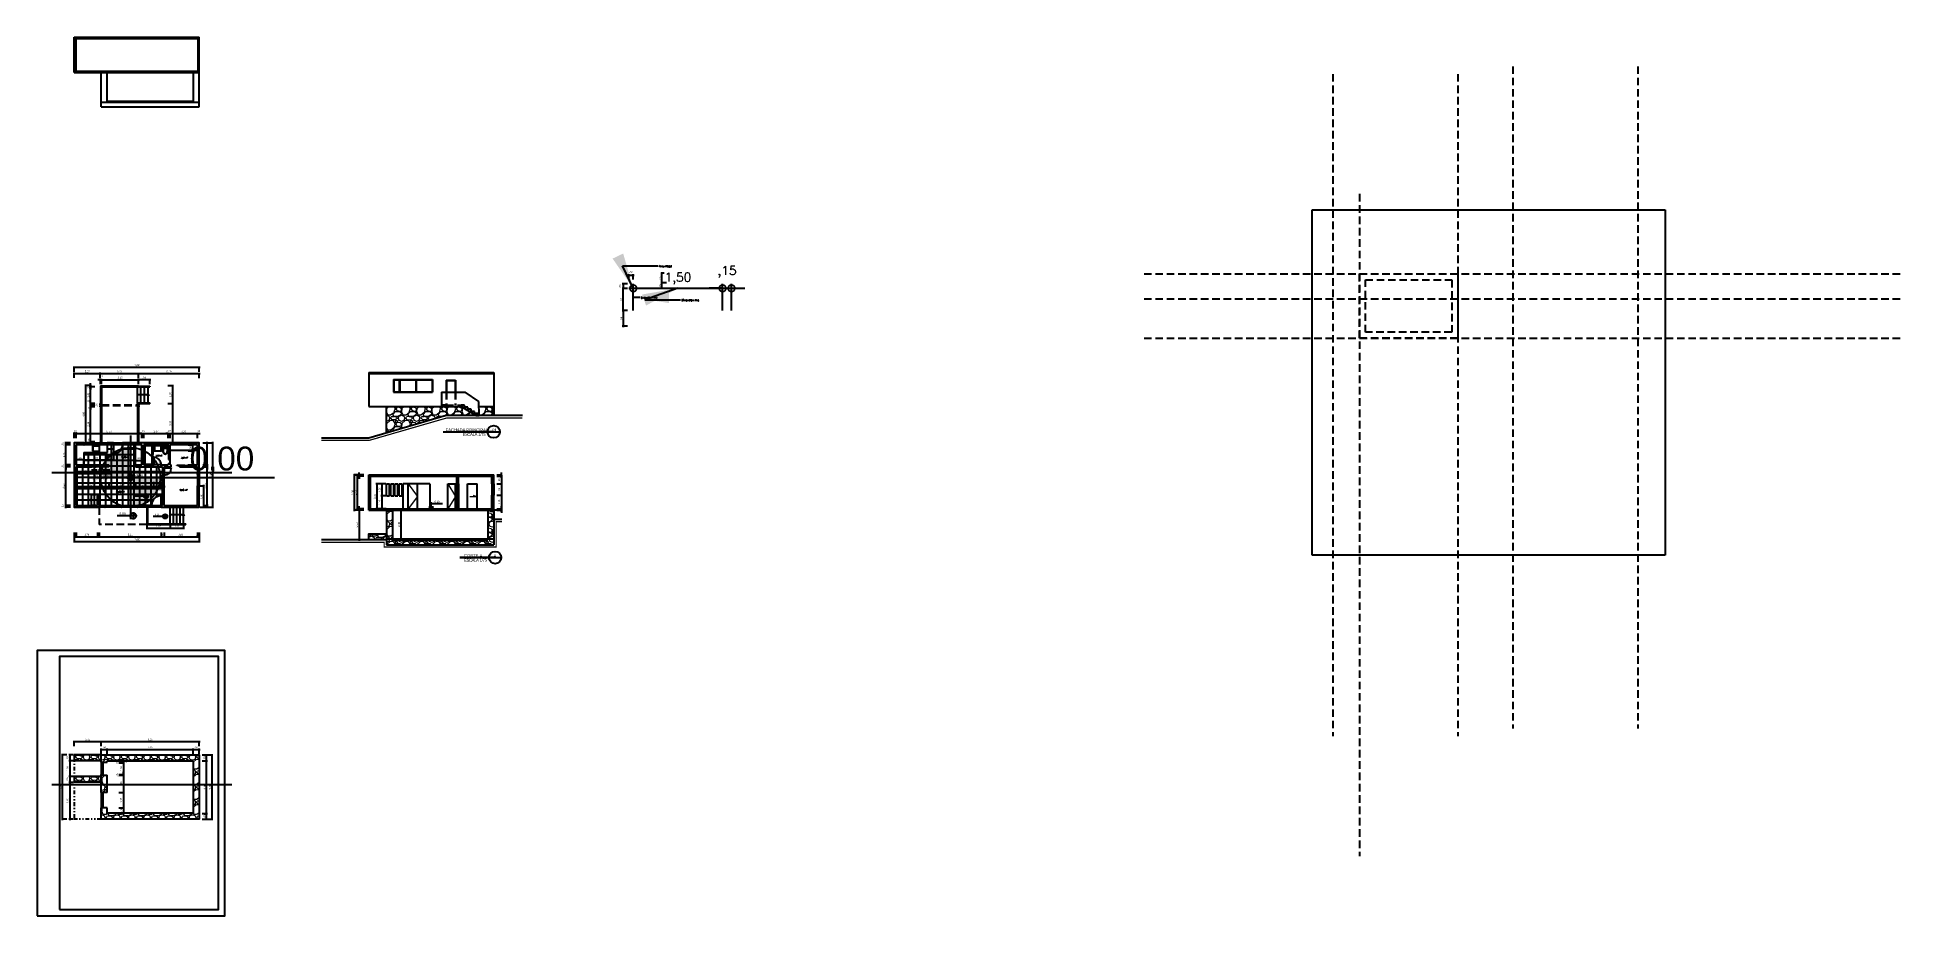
# Model space of a CAD drawing. Header units: metres. Extents: x 6220 to 6377, y 4091 to 4165.
import ezdxf

# ---------------------------------------------------------------- set-up
doc = ezdxf.new("R2010")
doc.units = ezdxf.units.M
doc.header["$LTSCALE"] = 0.05
for name, pattern in [('DASHED', [19.05, 12.7, -6.35]), ('DIVIDE', [31.75, 12.7, -6.35, 0, -6.35, 0, -6.35]), ('DIVIDE2', [15.875, 6.35, -3.175, 0, -3.175, 0, -3.175])]:
    doc.linetypes.add(name, pattern=pattern)
for name, color, linetype in [('0 @ 0.075', 7, 'Continuous'), ('0 @ 0.1', 7, 'Continuous'), ('0 @ 1', 7, 'Continuous'), ('ALV_CT', 4, 'Continuous'), ('ALV_VS', 2, 'Continuous'), ('FINA', 1, 'Continuous'), ('GROSSA', 4, 'Continuous'), ('LAYOUT FIXO', 9, 'Continuous'), ('MRG_EXT', 2, 'Continuous'), ('MRG_INT', 4, 'Continuous'), ('MÉDIA', 2, 'Continuous'), ('PROJ SUP', 11, 'DIVIDE2'), ('PROJEÇÃO INFERIOR', 1, 'DASHED'), ('PROJEÇÃO SUPERIOR', 1, 'DIVIDE'), ('SECÇÃO', 3, 'Continuous'), ('SIMB 01', 1, 'Continuous'), ('SIMB_01', 1, 'Continuous'), ('SIMB_C3', 253, 'Continuous'), ('TEXTO+COTAS', 8, 'Continuous')]:
    doc.layers.add(name, color=color, linetype=linetype)
doc.layers.add('COTA AZUL', color=5, linetype='Continuous', lineweight=25, true_color=0x0000ff)
doc.layers.add('COTA_SEPIA', color=7, linetype='Continuous', lineweight=25, true_color=0xd11b2c)
doc.layers.add('HATCH', color=252, linetype='Continuous', lineweight=20)
doc.styles.add('arial', font='arial.ttf')
doc.styles.add('cota', font='arial.ttf')
doc.styles.add('ROMANS', font='romans.shx')
doc.styles.add('TEXTO 1', font='romans.shx', dxfattribs={"height": 1.5})
doc.styles.add('TEXTO 2', font='romans.shx', dxfattribs={"height": 2})
doc.styles.add('Winnie2017', font='GOTHIC.TTF')
doc.dimstyles.new('Info 01 - annot', dxfattribs={"dimtxt": 2, "dimasz": 3, "dimexe": 1, "dimexo": 1, "dimgap": 1, "dimtad": 1, "dimzin": 4, "dimtxsty": 'arial', "dimblk": 'DOTSMALL', "dimcen": 2, "dimdle": 1, "dimclrd": 256, "dimclre": 256, "dimclrt": 1, "dimazin": 2, "dimtfac": 0.09, "dimtmove": 2, "dimatfit": 2, "dimfxl": 5, "dimfxlon": 1, "dimtolj": 1, "dimtzin": 4, "dimlwd": -1, "dimarcsym": 1})
picture_1 = doc.add_image_def('image1.jpg', size_in_pixel=(590, 577))
pattern_1 = [(228.0127875, (17.6429, -46.23697), (-10.1600000008, -11.4299999993), [0.17086072, -16.91524182]), (184.969741, (17.5286, -46.363974), (15.23999999397, 1.27000007235), [0.29320236, -29.02702445]), (132.5104471, (17.2365, -46.38937), (12.7000000054, -13.9699999951), [0.20674076, -20.4673614]), (267.273689, (16.7412, -46.706874), (1.27000000266, 25.39999999987), [0.26700226, -26.43321871]), (292.8336542, (16.7285, -46.973574), (-6.35000000053, 15.2399999998), [0.26181685, -25.91990387]), (357.273689, (16.8301, -47.214874), (-25.39999999987, 1.27000000266), [0.26700226, -26.43321871]), (37.6942405, (17.0968, -47.227574), (-16.50999999927, -12.70000000095), [0.35309683, -34.95655766]), (72.2553284, (17.3762, -47.011674), (8.8900000024, 27.93999999924), [0.33335976, -33.0026283]), (121.4295656, (17.4778, -46.694174), (-10.16000000144, 16.5099999991), [0.2679065, -26.52277285]), (175.2363583, (17.3381, -46.46557), (13.9699999998, -1.2700000022), [0.30585664, -14.98696847]), (222.3974378, (17.0333, -46.440174), (-15.23999999951, -13.97000000053), [0.39553896, -39.15838626]), (138.8140748, (17.9985, -46.71957), (-8.8899999995, 7.6200000006), [0.13500227, -13.36528291]), (171.4692344, (17.8969, -46.630674), (16.51000000044, -2.5399999971), [0.256841, -25.4273195]), (225, (17.6429, -46.5926), (-2e-16, -1.27), [0.17960467, -1.61644655]), (203.1985905, (17.554, -46.44017), (6.35, 2.5399999996), [0.09672066, -9.57531118]), (291.8014095, (17.4651, -46.47827), (-1.27, 3.81), [0.1367828, -6.7023765]), (30.9637565, (17.5159, -46.60527), (3.81, 2.54), [0.22215983, -7.18314908]), (161.565051, (17.7064, -46.49097), (2.54, -1.27), [0.16064357, -3.85544906]), (16.3895403, (16.7285, -46.478274), (12.7, 3.81), [0.225044, -22.27941334]), (70.346176, (16.9444, -46.41477), (-5.0800000005, -13.9699999998), [0.18879947, -18.69110784]), (293.1985905, (17.7064, -46.23697), (-2.5399999996, 6.35), [0.19344005, -9.4785918]), (343.6104597, (17.7826, -46.414774), (-12.7000000003, 3.8099999991), [0.225044, -22.27941334]), (339.4439548, (16.7285, -47.26567), (-6.35, 2.54), [0.2170176, -10.63386716]), (294.7751406, (16.9317, -47.34187), (-6.3500000076, 13.9699999966), [0.18183606, -18.0017967]), (66.8014095, (17.7191, -47.50697), (2.5399999996, 6.35), [0.19344005, -9.4785918]), (17.3540246, (17.7953, -47.32917), (-16.5099999997, -5.0800000011), [0.21289137, -21.076188]), (69.4439548, (17.0968, -47.50697), (-2.54, -6.35), [0.1085088, -10.74237596]), (101.3099325, (17.6429, -47.50697), (-1.27, 5.08), [0.0647573, -6.41099748]), (165.9637565, (17.6302, -47.44347), (3.81, -1.27), [0.26181685, -4.9745273]), (186.009006, (17.3762, -47.379974), (12.69999999993, 1.27000000066), [0.2426335, -24.02068243]), (303.6900675, (17.5159, -46.71957), (-1.27, 2.54), [0.18316194, -4.39588818]), (353.1572266, (17.6175, -46.871974), (21.59000000013, -2.53999999887), [0.31977838, -31.65800453]), (60.9453959, (17.935, -46.91007), (-5.0800000001, -8.89), [0.13075412, -12.94469616]), (90, (17.9985, -46.7958), (-1.27, 1.27), [0.0762, -1.1938]), (120.2564372, (17.3508, -47.34187), (5.0799999994, -8.8900000004), [0.17643348, -17.46697039]), (48.0127875, (17.2619, -47.18947), (10.1600000008, 11.4299999993), [0.34172144, -16.7443811]), (0, (17.4905, -46.9355), (1.27, 1.27), [0.3302, -0.9398]), (325.3048465, (17.8207, -46.93547), (12.7000000048, -8.8899999931), [0.20080478, -19.87965836]), (254.054604, (17.9858, -47.04977), (-1.27, -5.08), [0.18491454, -9.06082502]), (207.6459754, (17.935, -47.227574), (-24.1300000009, -12.6999999983), [0.30107255, -29.80623221]), (175.42607874, (17.6683, -47.367274), (-16.51, 1.27), [0.31851473, -31.53292323])]

msp = doc.modelspace()

# ---------------------------------------------------------------- texts
at = {"layer": 'COTA AZUL', "color": 1, "char_height": 0.75, "attachment_point": 5, "style": 'ROMANS'}
for s, insert in [('\\A1;,15', (6278.287, 4144.876)), ('\\A1;1,50', (6274.162, 4144.313))]:
    msp.add_mtext(s, dxfattribs=dict(at, insert=insert))
at = {"layer": 'COTA_SEPIA', "color": 1, "char_height": 0.15, "attachment_point": 1, "style": 'ROMANS'}
for s, insert in [('ArrowHead', (6272.584, 4145.422)), ('\\A1;Extension line', (6271.052, 4142.779)), ('\\A1;Dimension line', (6274.462, 4142.568))]:
    msp.add_mtext(s, dxfattribs=dict(at, insert=insert))
at = {"layer": 'FINA', "char_height": 0.25, "attachment_point": 1, "style": 'Winnie2017'}
for s, width, heights, insert in [('FACHADA PRINCIPAL', 3.96363, [0], (6254.654, 4131.729)), ('{\\T0.9;ESCALA 1/75}', 2.53613, [0.00483], (6256.073, 4131.354)), ('01', 0.57097, [0], (6258.561, 4131.721)), ('CORTE A', 2.0015, [0], (6256.195, 4121.168)), ('{\\T0.9;ESCALA 1/75}', 2.53613, [0.00483], (6256.195, 4120.793)), ('A', 0.57097, [0], (6258.684, 4121.16))]:
    msp.add_mtext_dynamic_manual_height_columns(s, width=width, gutter_width=12.5, heights=heights, dxfattribs=dict(at, insert=insert))
at = {"layer": 'FINA', "char_height": 0.15, "width": 0.94087, "attachment_point": 8, "style": 'TEXTO 2'}
for s, insert in [('{\\H0.075x;COZINHA}', (6227.707, 4129.37)), ('{\\H0.075x;SANIT}', (6230.568, 4129.494)), ('{\\H0.075x;CLOSET}', (6232.719, 4129.315)), ('{\\H0.075x;SALA}', (6227.328, 4126.459)), ('{\\H0.075x;QUARTO}', (6232.647, 4126.614))]:
    msp.add_mtext(s, dxfattribs=dict(at, insert=insert))
at = {"layer": 'TEXTO+COTAS', "char_height": 0.1125, "attachment_point": 2, "style": 'TEXTO 1'}
for s, insert, width in [('14,40m²', (6227.707, 4129.37), 0.4243), ('3.57m²', (6230.568, 4129.494), 0.4243), ('3.91m²', (6232.719, 4129.315), 0.4243), ('23,50 m²', (6227.328, 4126.459), 1.23088), ('9,10 m²', (6232.647, 4126.614), 1.13206)]:
    msp.add_mtext(s, dxfattribs=dict(at, insert=insert, width=width))

# ---------------------------------------------------------------- blocks, each defined once
blk = doc.blocks.new('_DotSmall')
at = {"color": 0, "linetype": 'ByBlock', "const_width": 0.5}
blk.add_lwpolyline([(-0.0625, 0, 1), (0.0625, 0, 1)], format="xyb", close=True, dxfattribs=at)
blk = doc.blocks.new('*D17')
at = {"layer": 'COTA AZUL', "transparency": 16777216}
blk.add_line((6231.44, 4123.36), (6232.71, 4123.36), dxfattribs=at)
at = {"layer": 'COTA AZUL', "lineweight": -2, "transparency": 16777216}
for p, q in [((6231.51, 4123.64), (6231.51, 4123.29)), ((6232.63, 4123.64), (6232.63, 4123.29))]:
    blk.add_line(p, q, dxfattribs=at)
at = {"layer": 'Defpoints', "color": 0, "transparency": 16777216}
for p in [(6231.51, 4123.71), (6232.63, 4123.71), (6232.63, 4123.36)]:
    blk.add_point(p, dxfattribs=at)
at = {"layer": 'COTA AZUL', "transparency": 16777216, "xscale": 0.225, "yscale": 0.225, "zscale": 0.225, "rotation": 180}
blk.add_blockref('_DotSmall', (6231.51, 4123.36), dxfattribs=at)
at = {"layer": 'COTA AZUL', "transparency": 16777216, "xscale": 0.225, "yscale": 0.225, "zscale": 0.225}
blk.add_blockref('_DotSmall', (6232.63, 4123.36), dxfattribs=at)
at = {"layer": 'COTA AZUL', "color": 1, "transparency": 16777216, "insert": (6232.07, 4123.53), "char_height": 0.15, "attachment_point": 5, "style": 'arial'}
blk.add_mtext('\\A1;1,12', dxfattribs=at)
blk = doc.blocks.new('*D18')
at = {"layer": 'COTA AZUL', "transparency": 16777216}
blk.add_line((6229.49, 4123.36), (6231.59, 4123.36), dxfattribs=at)
at = {"layer": 'COTA AZUL', "lineweight": -2, "transparency": 16777216}
for p, q in [((6229.56, 4123.59), (6229.56, 4123.29)), ((6231.51, 4123.64), (6231.51, 4123.29))]:
    blk.add_line(p, q, dxfattribs=at)
at = {"layer": 'Defpoints', "color": 0, "transparency": 16777216}
for p in [(6229.56, 4123.66), (6231.51, 4123.71), (6231.51, 4123.36)]:
    blk.add_point(p, dxfattribs=at)
at = {"layer": 'COTA AZUL', "transparency": 16777216, "xscale": 0.225, "yscale": 0.225, "zscale": 0.225, "rotation": 180}
blk.add_blockref('_DotSmall', (6229.56, 4123.36), dxfattribs=at)
at = {"layer": 'COTA AZUL', "transparency": 16777216, "xscale": 0.225, "yscale": 0.225, "zscale": 0.225}
blk.add_blockref('_DotSmall', (6231.51, 4123.36), dxfattribs=at)
at = {"layer": 'COTA AZUL', "color": 1, "transparency": 16777216, "insert": (6230.54, 4123.53), "char_height": 0.15, "attachment_point": 5, "style": 'arial'}
blk.add_mtext('\\A1;1,95', dxfattribs=at)
blk = doc.blocks.new('*D19')
at = {"layer": 'COTA AZUL', "transparency": 16777216}
blk.add_line((6223.69, 4122.63), (6223.39, 4122.63), dxfattribs=at)
at = {"layer": 'COTA AZUL', "lineweight": -2, "transparency": 16777216}
for p, q in [((6223.46, 4123), (6223.46, 4122.55)), ((6223.61, 4123), (6223.61, 4122.55))]:
    blk.add_line(p, q, dxfattribs=at)
at = {"layer": 'Defpoints', "color": 0, "transparency": 16777216}
for p in [(6223.46, 4126.04), (6223.61, 4126.19), (6223.46, 4122.63)]:
    blk.add_point(p, dxfattribs=at)
at = {"layer": 'COTA AZUL', "transparency": 16777216, "xscale": 0.225, "yscale": 0.225, "zscale": 0.225, "rotation": 180}
blk.add_blockref('_DotSmall', (6223.46, 4122.63), dxfattribs=at)
at = {"layer": 'COTA AZUL', "transparency": 16777216, "xscale": 0.225, "yscale": 0.225, "zscale": 0.225}
blk.add_blockref('_DotSmall', (6223.61, 4122.63), dxfattribs=at)
at = {"layer": 'COTA AZUL', "color": 1, "transparency": 16777216, "insert": (6223.54, 4122.79), "char_height": 0.15, "attachment_point": 5, "style": 'arial'}
blk.add_mtext('\\A1;,15', dxfattribs=at)
blk = doc.blocks.new('*D20')
at = {"layer": 'COTA AZUL', "transparency": 16777216}
blk.add_line((6223.54, 4122.63), (6225.48, 4122.63), dxfattribs=at)
at = {"layer": 'COTA AZUL', "lineweight": -2, "transparency": 16777216}
for p, q in [((6223.61, 4123), (6223.61, 4122.55)), ((6225.4, 4123), (6225.4, 4122.55))]:
    blk.add_line(p, q, dxfattribs=at)
at = {"layer": 'Defpoints', "color": 0, "transparency": 16777216}
for p in [(6223.61, 4126.19), (6225.4, 4126.19), (6225.4, 4122.63)]:
    blk.add_point(p, dxfattribs=at)
at = {"layer": 'COTA AZUL', "transparency": 16777216, "xscale": 0.225, "yscale": 0.225, "zscale": 0.225, "rotation": 180}
blk.add_blockref('_DotSmall', (6223.61, 4122.63), dxfattribs=at)
at = {"layer": 'COTA AZUL', "transparency": 16777216, "xscale": 0.225, "yscale": 0.225, "zscale": 0.225}
blk.add_blockref('_DotSmall', (6225.4, 4122.63), dxfattribs=at)
at = {"layer": 'COTA AZUL', "color": 1, "transparency": 16777216, "insert": (6224.51, 4122.79), "char_height": 0.15, "attachment_point": 5, "style": 'arial'}
blk.add_mtext('\\A1;1,79', dxfattribs=at)
blk = doc.blocks.new('*D21')
at = {"layer": 'COTA AZUL', "transparency": 16777216}
blk.add_line((6225.33, 4122.63), (6225.63, 4122.63), dxfattribs=at)
at = {"layer": 'COTA AZUL', "lineweight": -2, "transparency": 16777216}
for p, q in [((6225.4, 4123), (6225.4, 4122.55)), ((6225.55, 4123), (6225.55, 4122.55))]:
    blk.add_line(p, q, dxfattribs=at)
at = {"layer": 'Defpoints', "color": 0, "transparency": 16777216}
for p in [(6225.4, 4126.19), (6225.55, 4126.19), (6225.55, 4122.63)]:
    blk.add_point(p, dxfattribs=at)
at = {"layer": 'COTA AZUL', "transparency": 16777216, "xscale": 0.225, "yscale": 0.225, "zscale": 0.225, "rotation": 180}
blk.add_blockref('_DotSmall', (6225.4, 4122.63), dxfattribs=at)
at = {"layer": 'COTA AZUL', "transparency": 16777216, "xscale": 0.225, "yscale": 0.225, "zscale": 0.225}
blk.add_blockref('_DotSmall', (6225.55, 4122.63), dxfattribs=at)
at = {"layer": 'COTA AZUL', "color": 1, "transparency": 16777216, "insert": (6225.4, 4122.79), "char_height": 0.15, "attachment_point": 5, "style": 'arial'}
blk.add_mtext('\\A1;,15', dxfattribs=at)
blk = doc.blocks.new('*D22')
at = {"layer": 'COTA AZUL', "transparency": 16777216}
blk.add_line((6223.39, 4122.22), (6234.04, 4122.22), dxfattribs=at)
at = {"layer": 'COTA AZUL', "lineweight": -2, "transparency": 16777216}
for p, q in [((6223.46, 4122.59), (6223.46, 4122.14)), ((6233.96, 4122.59), (6233.96, 4122.14))]:
    blk.add_line(p, q, dxfattribs=at)
at = {"layer": 'Defpoints', "color": 0, "transparency": 16777216}
for p in [(6223.46, 4126.22), (6233.96, 4126.22), (6233.96, 4122.22)]:
    blk.add_point(p, dxfattribs=at)
at = {"layer": 'COTA AZUL', "transparency": 16777216, "xscale": 0.225, "yscale": 0.225, "zscale": 0.225, "rotation": 180}
blk.add_blockref('_DotSmall', (6223.46, 4122.22), dxfattribs=at)
at = {"layer": 'COTA AZUL', "transparency": 16777216, "xscale": 0.225, "yscale": 0.225, "zscale": 0.225}
blk.add_blockref('_DotSmall', (6233.96, 4122.22), dxfattribs=at)
at = {"layer": 'COTA AZUL', "color": 1, "transparency": 16777216, "insert": (6228.71, 4122.38), "char_height": 0.15, "attachment_point": 5, "style": 'arial'}
blk.add_mtext('\\A1;10,50', dxfattribs=at)
blk = doc.blocks.new('*D23')
at = {"layer": 'COTA AZUL', "transparency": 16777216}
blk.add_line((6225.48, 4122.63), (6230.84, 4122.63), dxfattribs=at)
at = {"layer": 'COTA AZUL', "lineweight": -2, "transparency": 16777216}
for p, q in [((6225.55, 4123), (6225.55, 4122.55)), ((6230.76, 4123), (6230.76, 4122.55))]:
    blk.add_line(p, q, dxfattribs=at)
at = {"layer": 'Defpoints', "color": 0, "transparency": 16777216}
for p in [(6225.55, 4126.04), (6230.76, 4126.04), (6230.76, 4122.63)]:
    blk.add_point(p, dxfattribs=at)
at = {"layer": 'COTA AZUL', "transparency": 16777216, "xscale": 0.225, "yscale": 0.225, "zscale": 0.225, "rotation": 180}
blk.add_blockref('_DotSmall', (6225.55, 4122.63), dxfattribs=at)
at = {"layer": 'COTA AZUL', "transparency": 16777216, "xscale": 0.225, "yscale": 0.225, "zscale": 0.225}
blk.add_blockref('_DotSmall', (6230.76, 4122.63), dxfattribs=at)
at = {"layer": 'COTA AZUL', "color": 1, "transparency": 16777216, "insert": (6228.16, 4122.79), "char_height": 0.15, "attachment_point": 5, "style": 'arial'}
blk.add_mtext('\\A1;5,21', dxfattribs=at)
blk = doc.blocks.new('*D24')
at = {"layer": 'COTA AZUL', "transparency": 16777216}
blk.add_line((6230.69, 4122.63), (6231.09, 4122.63), dxfattribs=at)
at = {"layer": 'COTA AZUL', "lineweight": -2, "transparency": 16777216}
for p, q in [((6230.76, 4123), (6230.76, 4122.55)), ((6231.01, 4123), (6231.01, 4122.55))]:
    blk.add_line(p, q, dxfattribs=at)
at = {"layer": 'Defpoints', "color": 0, "transparency": 16777216}
for p in [(6230.76, 4126.19), (6231.01, 4126.19), (6231.01, 4122.63)]:
    blk.add_point(p, dxfattribs=at)
at = {"layer": 'COTA AZUL', "transparency": 16777216, "xscale": 0.225, "yscale": 0.225, "zscale": 0.225, "rotation": 180}
blk.add_blockref('_DotSmall', (6230.76, 4122.63), dxfattribs=at)
at = {"layer": 'COTA AZUL', "transparency": 16777216, "xscale": 0.225, "yscale": 0.225, "zscale": 0.225}
blk.add_blockref('_DotSmall', (6231.01, 4122.63), dxfattribs=at)
at = {"layer": 'COTA AZUL', "color": 1, "transparency": 16777216, "insert": (6230.89, 4122.79), "char_height": 0.15, "attachment_point": 5, "style": 'arial'}
blk.add_mtext('\\A1;,25', dxfattribs=at)
blk = doc.blocks.new('*D25')
at = {"layer": 'COTA AZUL', "transparency": 16777216}
blk.add_line((6230.94, 4122.63), (6233.89, 4122.63), dxfattribs=at)
at = {"layer": 'COTA AZUL', "lineweight": -2, "transparency": 16777216}
for p, q in [((6231.01, 4123), (6231.01, 4122.55)), ((6233.81, 4123), (6233.81, 4122.55))]:
    blk.add_line(p, q, dxfattribs=at)
at = {"layer": 'Defpoints', "color": 0, "transparency": 16777216}
for p in [(6231.01, 4126.19), (6233.81, 4126.19), (6233.81, 4122.63)]:
    blk.add_point(p, dxfattribs=at)
at = {"layer": 'COTA AZUL', "transparency": 16777216, "xscale": 0.225, "yscale": 0.225, "zscale": 0.225, "rotation": 180}
blk.add_blockref('_DotSmall', (6231.01, 4122.63), dxfattribs=at)
at = {"layer": 'COTA AZUL', "transparency": 16777216, "xscale": 0.225, "yscale": 0.225, "zscale": 0.225}
blk.add_blockref('_DotSmall', (6233.81, 4122.63), dxfattribs=at)
at = {"layer": 'COTA AZUL', "color": 1, "transparency": 16777216, "insert": (6232.41, 4122.79), "char_height": 0.15, "attachment_point": 5, "style": 'arial'}
blk.add_mtext('\\A1;2,80', dxfattribs=at)
blk = doc.blocks.new('*D26')
at = {"layer": 'COTA AZUL', "transparency": 16777216}
blk.add_line((6233.74, 4122.63), (6234.04, 4122.63), dxfattribs=at)
at = {"layer": 'COTA AZUL', "lineweight": -2, "transparency": 16777216}
for p, q in [((6233.81, 4123), (6233.81, 4122.55)), ((6233.96, 4123), (6233.96, 4122.55))]:
    blk.add_line(p, q, dxfattribs=at)
at = {"layer": 'Defpoints', "color": 0, "transparency": 16777216}
for p in [(6233.81, 4126.19), (6233.96, 4126.04), (6233.96, 4122.63)]:
    blk.add_point(p, dxfattribs=at)
at = {"layer": 'COTA AZUL', "transparency": 16777216, "xscale": 0.225, "yscale": 0.225, "zscale": 0.225, "rotation": 180}
blk.add_blockref('_DotSmall', (6233.81, 4122.63), dxfattribs=at)
at = {"layer": 'COTA AZUL', "transparency": 16777216, "xscale": 0.225, "yscale": 0.225, "zscale": 0.225}
blk.add_blockref('_DotSmall', (6233.96, 4122.63), dxfattribs=at)
at = {"layer": 'COTA AZUL', "color": 1, "transparency": 16777216, "insert": (6233.81, 4122.78), "char_height": 0.15, "attachment_point": 5, "style": 'arial'}
blk.add_mtext('\\A1;,15', dxfattribs=at)
blk = doc.blocks.new('*D27')
at = {"layer": 'COTA AZUL', "lineweight": -2, "transparency": 16777216}
for p, q in [((6234.26, 4125.26), (6234.71, 4125.26)), ((6234.26, 4125.11), (6234.71, 4125.11))]:
    blk.add_line(p, q, dxfattribs=at)
at = {"layer": 'COTA AZUL', "transparency": 16777216}
blk.add_line((6234.63, 4125.34), (6234.63, 4125.04), dxfattribs=at)
at = {"layer": 'Defpoints', "color": 0, "transparency": 16777216}
for p in [(6233.81, 4125.26), (6233.96, 4125.11), (6234.63, 4125.11)]:
    blk.add_point(p, dxfattribs=at)
at = {"layer": 'COTA AZUL', "transparency": 16777216, "xscale": 0.225, "yscale": 0.225, "zscale": 0.225}
for p, rotation in [((6234.63, 4125.26), 90), ((6234.63, 4125.11), 270)]:
    blk.add_blockref('_DotSmall', p, dxfattribs=dict(at, rotation=rotation))
at = {"layer": 'COTA AZUL', "color": 1, "transparency": 16777216, "insert": (6234.48, 4125.11), "char_height": 0.15, "attachment_point": 5, "rotation": 90, "style": 'arial'}
blk.add_mtext('\\A1;,15', dxfattribs=at)
blk = doc.blocks.new('*D28')
at = {"layer": 'COTA AZUL', "lineweight": -2, "transparency": 16777216}
for p, q in [((6234.26, 4128.51), (6234.71, 4128.51)), ((6234.26, 4125.26), (6234.71, 4125.26))]:
    blk.add_line(p, q, dxfattribs=at)
at = {"layer": 'COTA AZUL', "transparency": 16777216}
blk.add_line((6234.63, 4125.19), (6234.63, 4128.59), dxfattribs=at)
at = {"layer": 'Defpoints', "color": 0, "transparency": 16777216}
for p in [(6233.81, 4128.51), (6234.63, 4128.51), (6233.81, 4125.26)]:
    blk.add_point(p, dxfattribs=at)
at = {"layer": 'COTA AZUL', "transparency": 16777216, "xscale": 0.225, "yscale": 0.225, "zscale": 0.225}
for p, rotation in [((6234.63, 4128.51), 90), ((6234.63, 4125.26), 270)]:
    blk.add_blockref('_DotSmall', p, dxfattribs=dict(at, rotation=rotation))
at = {"layer": 'COTA AZUL', "color": 1, "transparency": 16777216, "insert": (6234.47, 4126.89), "char_height": 0.15, "attachment_point": 5, "rotation": 90, "style": 'arial'}
blk.add_mtext('\\A1;3,25', dxfattribs=at)
blk = doc.blocks.new('*D29')
at = {"layer": 'COTA AZUL', "lineweight": -2, "transparency": 16777216}
for p, q in [((6234.26, 4130.51), (6234.71, 4130.51)), ((6234.26, 4128.66), (6234.71, 4128.66))]:
    blk.add_line(p, q, dxfattribs=at)
at = {"layer": 'COTA AZUL', "transparency": 16777216}
blk.add_line((6234.63, 4128.59), (6234.63, 4130.59), dxfattribs=at)
at = {"layer": 'Defpoints', "color": 0, "transparency": 16777216}
for p in [(6233.96, 4130.51), (6234.63, 4130.51), (6233.81, 4128.66)]:
    blk.add_point(p, dxfattribs=at)
at = {"layer": 'COTA AZUL', "transparency": 16777216, "xscale": 0.225, "yscale": 0.225, "zscale": 0.225}
for p, rotation in [((6234.63, 4130.51), 90), ((6234.63, 4128.66), 270)]:
    blk.add_blockref('_DotSmall', p, dxfattribs=dict(at, rotation=rotation))
at = {"layer": 'COTA AZUL', "color": 1, "transparency": 16777216, "insert": (6234.47, 4129.59), "char_height": 0.15, "attachment_point": 5, "rotation": 90, "style": 'arial'}
blk.add_mtext('\\A1;1,85', dxfattribs=at)
blk = doc.blocks.new('*D30')
at = {"layer": 'COTA AZUL', "transparency": 16777216}
for p, q in [((6234.63, 4128.66), (6234.63, 4128.89)), ((6234.63, 4128.51), (6234.63, 4128.66)), ((6234.63, 4128.51), (6234.63, 4128.29))]:
    blk.add_line(p, q, dxfattribs=at)
at = {"layer": 'COTA AZUL', "lineweight": -2, "transparency": 16777216}
for p, q in [((6234.63, 4128.66), (6234.71, 4128.66)), ((6234.63, 4128.51), (6234.71, 4128.51))]:
    blk.add_line(p, q, dxfattribs=at)
at = {"layer": 'Defpoints', "color": 0, "transparency": 16777216}
for p in [(6234.63, 4128.66), (6234.63, 4128.66), (6234.63, 4128.51)]:
    blk.add_point(p, dxfattribs=at)
at = {"layer": 'COTA AZUL', "transparency": 16777216, "xscale": 0.225, "yscale": 0.225, "zscale": 0.225}
for p, rotation in [((6234.63, 4128.66), 270), ((6234.63, 4128.51), 90)]:
    blk.add_blockref('_DotSmall', p, dxfattribs=dict(at, rotation=rotation))
at = {"layer": 'COTA AZUL', "color": 1, "transparency": 16777216, "insert": (6234.48, 4128.51), "char_height": 0.15, "attachment_point": 5, "rotation": 90, "style": 'arial'}
blk.add_mtext('\\A1;,15', dxfattribs=at)
blk = doc.blocks.new('*D31')
at = {"layer": 'COTA AZUL', "lineweight": -2, "transparency": 16777216}
for p, q in [((6234.71, 4130.51), (6235.16, 4130.51)), ((6234.71, 4125.11), (6235.16, 4125.11))]:
    blk.add_line(p, q, dxfattribs=at)
at = {"layer": 'COTA AZUL', "transparency": 16777216}
blk.add_line((6235.08, 4130.59), (6235.08, 4125.04), dxfattribs=at)
at = {"layer": 'Defpoints', "color": 0, "transparency": 16777216}
for p in [(6233.96, 4130.51), (6230.76, 4125.11), (6235.08, 4125.11)]:
    blk.add_point(p, dxfattribs=at)
at = {"layer": 'COTA AZUL', "transparency": 16777216, "xscale": 0.225, "yscale": 0.225, "zscale": 0.225}
for p, rotation in [((6235.08, 4130.51), 90), ((6235.08, 4125.11), 270)]:
    blk.add_blockref('_DotSmall', p, dxfattribs=dict(at, rotation=rotation))
at = {"layer": 'COTA AZUL', "color": 1, "transparency": 16777216, "insert": (6234.92, 4127.81), "char_height": 0.15, "attachment_point": 5, "rotation": 90, "style": 'arial'}
blk.add_mtext('\\A1;5,40', dxfattribs=at)
blk = doc.blocks.new('*D32')
at = {"layer": 'COTA AZUL', "lineweight": -2, "transparency": 16777216}
for p, q in [((6233.03, 4130.36), (6233.48, 4130.36)), ((6233.03, 4129.86), (6233.48, 4129.86))]:
    blk.add_line(p, q, dxfattribs=at)
at = {"layer": 'COTA AZUL', "transparency": 16777216}
blk.add_line((6233.41, 4129.79), (6233.41, 4130.44), dxfattribs=at)
at = {"layer": 'Defpoints', "color": 0, "transparency": 16777216}
for p in [(6231.51, 4130.36), (6231.51, 4129.86), (6233.41, 4130.36)]:
    blk.add_point(p, dxfattribs=at)
at = {"layer": 'COTA AZUL', "transparency": 16777216, "xscale": 0.225, "yscale": 0.225, "zscale": 0.225}
for p, rotation in [((6233.41, 4130.36), 90), ((6233.41, 4129.86), 270)]:
    blk.add_blockref('_DotSmall', p, dxfattribs=dict(at, rotation=rotation))
at = {"layer": 'COTA AZUL', "color": 1, "transparency": 16777216, "insert": (6233.24, 4130.11), "char_height": 0.15, "attachment_point": 5, "rotation": 90, "style": 'arial'}
blk.add_mtext('\\A1;,50', dxfattribs=at)
blk = doc.blocks.new('*D33')
at = {"layer": 'COTA AZUL', "transparency": 16777216}
blk.add_line((6224.34, 4129.08), (6223.54, 4129.08), dxfattribs=at)
at = {"layer": 'COTA AZUL', "lineweight": -2, "transparency": 16777216}
for p, q in [((6223.61, 4128.74), (6223.61, 4129.16)), ((6224.26, 4128.74), (6224.26, 4129.16))]:
    blk.add_line(p, q, dxfattribs=at)
at = {"layer": 'Defpoints', "color": 0, "transparency": 16777216}
for p in [(6223.61, 4129.08), (6223.61, 4128.66), (6224.26, 4128.66)]:
    blk.add_point(p, dxfattribs=at)
at = {"layer": 'COTA AZUL', "transparency": 16777216, "xscale": 0.225, "yscale": 0.225, "zscale": 0.225, "rotation": 180}
blk.add_blockref('_DotSmall', (6223.61, 4129.08), dxfattribs=at)
at = {"layer": 'COTA AZUL', "transparency": 16777216, "xscale": 0.225, "yscale": 0.225, "zscale": 0.225}
blk.add_blockref('_DotSmall', (6224.26, 4129.08), dxfattribs=at)
at = {"layer": 'COTA AZUL', "color": 1, "transparency": 16777216, "insert": (6223.94, 4129.25), "char_height": 0.15, "attachment_point": 5, "style": 'arial'}
blk.add_mtext('\\A1;,65', dxfattribs=at)
blk = doc.blocks.new('*D34')
at = {"layer": 'COTA AZUL', "transparency": 16777216}
blk.add_line((6224.19, 4129.08), (6226.34, 4129.08), dxfattribs=at)
at = {"layer": 'COTA AZUL', "lineweight": -2, "transparency": 16777216}
for p, q in [((6224.26, 4129.46), (6224.26, 4129.01)), ((6226.26, 4129.46), (6226.26, 4129.01))]:
    blk.add_line(p, q, dxfattribs=at)
at = {"layer": 'Defpoints', "color": 0, "transparency": 16777216}
for p in [(6224.26, 4129.71), (6226.26, 4129.71), (6226.26, 4129.08)]:
    blk.add_point(p, dxfattribs=at)
at = {"layer": 'COTA AZUL', "transparency": 16777216, "xscale": 0.225, "yscale": 0.225, "zscale": 0.225, "rotation": 180}
blk.add_blockref('_DotSmall', (6224.26, 4129.08), dxfattribs=at)
at = {"layer": 'COTA AZUL', "transparency": 16777216, "xscale": 0.225, "yscale": 0.225, "zscale": 0.225}
blk.add_blockref('_DotSmall', (6226.26, 4129.08), dxfattribs=at)
at = {"layer": 'COTA AZUL', "color": 1, "transparency": 16777216, "insert": (6225.26, 4129.25), "char_height": 0.15, "attachment_point": 5, "style": 'arial'}
blk.add_mtext('\\A1;2,00', dxfattribs=at)
blk = doc.blocks.new('*D35')
at = {"layer": 'COTA AZUL', "transparency": 16777216}
blk.add_line((6226.19, 4129.1), (6226.84, 4129.1), dxfattribs=at)
at = {"layer": 'COTA AZUL', "lineweight": -2, "transparency": 16777216}
for p, q in [((6226.26, 4129.47), (6226.26, 4129.02)), ((6226.76, 4129.47), (6226.76, 4129.02))]:
    blk.add_line(p, q, dxfattribs=at)
at = {"layer": 'Defpoints', "color": 0, "transparency": 16777216}
for p in [(6226.26, 4130.36), (6226.76, 4130.36), (6226.76, 4129.1)]:
    blk.add_point(p, dxfattribs=at)
at = {"layer": 'COTA AZUL', "transparency": 16777216, "xscale": 0.225, "yscale": 0.225, "zscale": 0.225, "rotation": 180}
blk.add_blockref('_DotSmall', (6226.26, 4129.1), dxfattribs=at)
at = {"layer": 'COTA AZUL', "transparency": 16777216, "xscale": 0.225, "yscale": 0.225, "zscale": 0.225}
blk.add_blockref('_DotSmall', (6226.76, 4129.1), dxfattribs=at)
at = {"layer": 'COTA AZUL', "color": 1, "transparency": 16777216, "insert": (6226.51, 4129.26), "char_height": 0.15, "attachment_point": 5, "style": 'arial'}
blk.add_mtext('\\A1;,50', dxfattribs=at)
blk = doc.blocks.new('*D36')
at = {"layer": 'COTA AZUL', "transparency": 16777216}
blk.add_line((6228.52, 4129.04), (6229.22, 4129.04), dxfattribs=at)
at = {"layer": 'COTA AZUL', "lineweight": -2, "transparency": 16777216}
for p, q in [((6228.59, 4128.74), (6228.59, 4129.12)), ((6229.14, 4128.74), (6229.14, 4129.12))]:
    blk.add_line(p, q, dxfattribs=at)
at = {"layer": 'Defpoints', "color": 0, "transparency": 16777216}
for p in [(6228.59, 4128.66), (6229.14, 4129.04), (6229.14, 4128.66)]:
    blk.add_point(p, dxfattribs=at)
at = {"layer": 'COTA AZUL', "transparency": 16777216, "xscale": 0.225, "yscale": 0.225, "zscale": 0.225, "rotation": 180}
blk.add_blockref('_DotSmall', (6228.59, 4129.04), dxfattribs=at)
at = {"layer": 'COTA AZUL', "transparency": 16777216, "xscale": 0.225, "yscale": 0.225, "zscale": 0.225}
blk.add_blockref('_DotSmall', (6229.14, 4129.04), dxfattribs=at)
at = {"layer": 'COTA AZUL', "color": 1, "transparency": 16777216, "insert": (6228.87, 4129.21), "char_height": 0.15, "attachment_point": 5, "style": 'arial'}
blk.add_mtext('\\A1;,55', dxfattribs=at)
blk = doc.blocks.new('*D37')
at = {"layer": 'COTA AZUL', "lineweight": -2, "transparency": 16777216}
for p, q in [((6225.28, 4126.16), (6224.83, 4126.16)), ((6225.28, 4125.26), (6224.83, 4125.26))]:
    blk.add_line(p, q, dxfattribs=at)
at = {"layer": 'COTA AZUL', "transparency": 16777216}
blk.add_line((6224.9, 4125.19), (6224.9, 4126.24), dxfattribs=at)
at = {"layer": 'Defpoints', "color": 0, "transparency": 16777216}
for p in [(6224.9, 4126.16), (6225.4, 4126.16), (6225.4, 4125.26)]:
    blk.add_point(p, dxfattribs=at)
at = {"layer": 'COTA AZUL', "transparency": 16777216, "xscale": 0.225, "yscale": 0.225, "zscale": 0.225}
for p, rotation in [((6224.9, 4126.16), 90), ((6224.9, 4125.26), 270)]:
    blk.add_blockref('_DotSmall', p, dxfattribs=dict(at, rotation=rotation))
at = {"layer": 'COTA AZUL', "color": 1, "transparency": 16777216, "insert": (6224.74, 4125.71), "char_height": 0.15, "attachment_point": 5, "rotation": 90, "style": 'arial'}
blk.add_mtext('\\A1;,90', dxfattribs=at)
blk = doc.blocks.new('*D38')
at = {"layer": 'COTA AZUL', "lineweight": -2, "transparency": 16777216}
for p, q in [((6234.04, 4126.91), (6234.4, 4126.91)), ((6234.04, 4125.11), (6234.4, 4125.11))]:
    blk.add_line(p, q, dxfattribs=at)
at = {"layer": 'COTA AZUL', "transparency": 16777216}
blk.add_line((6234.33, 4125.04), (6234.33, 4126.99), dxfattribs=at)
at = {"layer": 'Defpoints', "color": 0, "transparency": 16777216}
for p in [(6233.96, 4126.91), (6234.33, 4126.91), (6233.96, 4125.11)]:
    blk.add_point(p, dxfattribs=at)
at = {"layer": 'COTA AZUL', "transparency": 16777216, "xscale": 0.225, "yscale": 0.225, "zscale": 0.225}
for p, rotation in [((6234.33, 4126.91), 90), ((6234.33, 4125.11), 270)]:
    blk.add_blockref('_DotSmall', p, dxfattribs=dict(at, rotation=rotation))
at = {"layer": 'COTA AZUL', "color": 1, "transparency": 16777216, "insert": (6234.16, 4126.01), "char_height": 0.15, "attachment_point": 5, "rotation": 90, "style": 'arial'}
blk.add_mtext('\\A1;1,80', dxfattribs=at)
blk = doc.blocks.new('*D39')
at = {"layer": 'COTA AZUL', "transparency": 16777216}
blk.add_line((6223.69, 4131.29), (6223.39, 4131.29), dxfattribs=at)
at = {"layer": 'COTA AZUL', "lineweight": -2, "transparency": 16777216}
for p, q in [((6223.46, 4130.92), (6223.46, 4131.37)), ((6223.61, 4130.92), (6223.61, 4131.37))]:
    blk.add_line(p, q, dxfattribs=at)
at = {"layer": 'Defpoints', "color": 0, "transparency": 16777216}
for p in [(6223.46, 4131.29), (6223.46, 4130.51), (6223.61, 4130.36)]:
    blk.add_point(p, dxfattribs=at)
at = {"layer": 'COTA AZUL', "transparency": 16777216, "xscale": 0.225, "yscale": 0.225, "zscale": 0.225, "rotation": 180}
blk.add_blockref('_DotSmall', (6223.46, 4131.29), dxfattribs=at)
at = {"layer": 'COTA AZUL', "transparency": 16777216, "xscale": 0.225, "yscale": 0.225, "zscale": 0.225}
blk.add_blockref('_DotSmall', (6223.61, 4131.29), dxfattribs=at)
at = {"layer": 'COTA AZUL', "color": 1, "transparency": 16777216, "insert": (6223.54, 4131.47), "char_height": 0.15, "attachment_point": 5, "style": 'arial'}
blk.add_mtext('\\A1;,15', dxfattribs=at)
blk = doc.blocks.new('*D40')
at = {"layer": 'COTA AZUL', "transparency": 16777216}
blk.add_line((6223.54, 4131.29), (6229.22, 4131.29), dxfattribs=at)
at = {"layer": 'COTA AZUL', "lineweight": -2, "transparency": 16777216}
for p, q in [((6223.61, 4130.92), (6223.61, 4131.37)), ((6229.14, 4130.92), (6229.14, 4131.37))]:
    blk.add_line(p, q, dxfattribs=at)
at = {"layer": 'Defpoints', "color": 0, "transparency": 16777216}
for p in [(6229.14, 4131.29), (6223.61, 4130.36), (6229.14, 4130.36)]:
    blk.add_point(p, dxfattribs=at)
at = {"layer": 'COTA AZUL', "transparency": 16777216, "xscale": 0.225, "yscale": 0.225, "zscale": 0.225, "rotation": 180}
blk.add_blockref('_DotSmall', (6223.61, 4131.29), dxfattribs=at)
at = {"layer": 'COTA AZUL', "transparency": 16777216, "xscale": 0.225, "yscale": 0.225, "zscale": 0.225}
blk.add_blockref('_DotSmall', (6229.14, 4131.29), dxfattribs=at)
at = {"layer": 'COTA AZUL', "color": 1, "transparency": 16777216, "insert": (6226.38, 4131.46), "char_height": 0.15, "attachment_point": 5, "style": 'arial'}
blk.add_mtext('\\A1;5,53', dxfattribs=at)
blk = doc.blocks.new('*D41')
at = {"layer": 'COTA AZUL', "transparency": 16777216}
blk.add_line((6223.39, 4136.86), (6234.04, 4136.86), dxfattribs=at)
at = {"layer": 'COTA AZUL', "lineweight": -2, "transparency": 16777216}
for p, q in [((6223.46, 4136.48), (6223.46, 4136.93)), ((6233.96, 4136.48), (6233.96, 4136.93))]:
    blk.add_line(p, q, dxfattribs=at)
at = {"layer": 'Defpoints', "color": 0, "transparency": 16777216}
for p in [(6233.96, 4136.86), (6223.46, 4130.51), (6233.96, 4126.91)]:
    blk.add_point(p, dxfattribs=at)
at = {"layer": 'COTA AZUL', "transparency": 16777216, "xscale": 0.225, "yscale": 0.225, "zscale": 0.225, "rotation": 180}
blk.add_blockref('_DotSmall', (6223.46, 4136.86), dxfattribs=at)
at = {"layer": 'COTA AZUL', "transparency": 16777216, "xscale": 0.225, "yscale": 0.225, "zscale": 0.225}
blk.add_blockref('_DotSmall', (6233.96, 4136.86), dxfattribs=at)
at = {"layer": 'COTA AZUL', "color": 1, "transparency": 16777216, "insert": (6228.71, 4137.02), "char_height": 0.15, "attachment_point": 5, "style": 'arial'}
blk.add_mtext('\\A1;10,50', dxfattribs=at)
blk = doc.blocks.new('*D42')
at = {"layer": 'COTA AZUL', "transparency": 16777216}
for p, q in [((6229.14, 4131.29), (6228.92, 4131.29)), ((6229.14, 4131.29), (6229.29, 4131.29)), ((6229.29, 4131.29), (6229.51, 4131.29))]:
    blk.add_line(p, q, dxfattribs=at)
at = {"layer": 'COTA AZUL', "lineweight": -2, "transparency": 16777216}
for p, q in [((6229.14, 4131.29), (6229.14, 4131.37)), ((6229.29, 4131.29), (6229.29, 4131.37))]:
    blk.add_line(p, q, dxfattribs=at)
at = {"layer": 'Defpoints', "color": 0, "transparency": 16777216}
for p in [(6229.14, 4131.29), (6229.29, 4131.29), (6229.29, 4131.29)]:
    blk.add_point(p, dxfattribs=at)
at = {"layer": 'COTA AZUL', "transparency": 16777216, "xscale": 0.225, "yscale": 0.225, "zscale": 0.225}
blk.add_blockref('_DotSmall', (6229.14, 4131.29), dxfattribs=at)
at = {"layer": 'COTA AZUL', "transparency": 16777216, "xscale": 0.225, "yscale": 0.225, "zscale": 0.225, "rotation": 180}
blk.add_blockref('_DotSmall', (6229.29, 4131.29), dxfattribs=at)
at = {"layer": 'COTA AZUL', "color": 1, "transparency": 16777216, "insert": (6229.21, 4131.48), "char_height": 0.15, "attachment_point": 5, "style": 'arial'}
blk.add_mtext('\\A1;,15', dxfattribs=at)
blk = doc.blocks.new('*D43')
at = {"layer": 'COTA AZUL', "transparency": 16777216}
blk.add_line((6229.22, 4131.29), (6231.44, 4131.29), dxfattribs=at)
at = {"layer": 'COTA AZUL', "lineweight": -2, "transparency": 16777216}
for p, q in [((6229.29, 4130.92), (6229.29, 4131.37)), ((6231.36, 4130.92), (6231.36, 4131.37))]:
    blk.add_line(p, q, dxfattribs=at)
at = {"layer": 'Defpoints', "color": 0, "transparency": 16777216}
for p in [(6231.36, 4131.29), (6229.29, 4130.36), (6231.36, 4130.36)]:
    blk.add_point(p, dxfattribs=at)
at = {"layer": 'COTA AZUL', "transparency": 16777216, "xscale": 0.225, "yscale": 0.225, "zscale": 0.225, "rotation": 180}
blk.add_blockref('_DotSmall', (6229.29, 4131.29), dxfattribs=at)
at = {"layer": 'COTA AZUL', "transparency": 16777216, "xscale": 0.225, "yscale": 0.225, "zscale": 0.225}
blk.add_blockref('_DotSmall', (6231.36, 4131.29), dxfattribs=at)
at = {"layer": 'COTA AZUL', "color": 1, "transparency": 16777216, "insert": (6230.33, 4131.46), "char_height": 0.15, "attachment_point": 5, "style": 'arial'}
blk.add_mtext('\\A1;2,07', dxfattribs=at)
blk = doc.blocks.new('*D44')
at = {"layer": 'COTA AZUL', "transparency": 16777216}
for p, q in [((6231.36, 4131.29), (6231.14, 4131.29)), ((6231.36, 4131.29), (6231.51, 4131.29)), ((6231.51, 4131.29), (6231.73, 4131.29))]:
    blk.add_line(p, q, dxfattribs=at)
at = {"layer": 'COTA AZUL', "lineweight": -2, "transparency": 16777216}
for p, q in [((6231.36, 4131.29), (6231.36, 4131.37)), ((6231.51, 4131.29), (6231.51, 4131.37))]:
    blk.add_line(p, q, dxfattribs=at)
at = {"layer": 'Defpoints', "color": 0, "transparency": 16777216}
for p in [(6231.36, 4131.29), (6231.51, 4131.29), (6231.51, 4131.29)]:
    blk.add_point(p, dxfattribs=at)
at = {"layer": 'COTA AZUL', "transparency": 16777216, "xscale": 0.225, "yscale": 0.225, "zscale": 0.225}
blk.add_blockref('_DotSmall', (6231.36, 4131.29), dxfattribs=at)
at = {"layer": 'COTA AZUL', "transparency": 16777216, "xscale": 0.225, "yscale": 0.225, "zscale": 0.225, "rotation": 180}
blk.add_blockref('_DotSmall', (6231.51, 4131.29), dxfattribs=at)
at = {"layer": 'COTA AZUL', "color": 1, "transparency": 16777216, "insert": (6231.43, 4131.5), "char_height": 0.15, "attachment_point": 5, "style": 'arial'}
blk.add_mtext('\\A1;,15', dxfattribs=at)
blk = doc.blocks.new('*D45')
at = {"layer": 'COTA AZUL', "transparency": 16777216}
blk.add_line((6231.44, 4131.29), (6233.89, 4131.29), dxfattribs=at)
at = {"layer": 'COTA AZUL', "lineweight": -2, "transparency": 16777216}
for p, q in [((6231.51, 4130.92), (6231.51, 4131.37)), ((6233.81, 4130.92), (6233.81, 4131.37))]:
    blk.add_line(p, q, dxfattribs=at)
at = {"layer": 'Defpoints', "color": 0, "transparency": 16777216}
for p in [(6233.81, 4131.29), (6231.51, 4130.36), (6233.81, 4130.36)]:
    blk.add_point(p, dxfattribs=at)
at = {"layer": 'COTA AZUL', "transparency": 16777216, "xscale": 0.225, "yscale": 0.225, "zscale": 0.225, "rotation": 180}
blk.add_blockref('_DotSmall', (6231.51, 4131.29), dxfattribs=at)
at = {"layer": 'COTA AZUL', "transparency": 16777216, "xscale": 0.225, "yscale": 0.225, "zscale": 0.225}
blk.add_blockref('_DotSmall', (6233.81, 4131.29), dxfattribs=at)
at = {"layer": 'COTA AZUL', "color": 1, "transparency": 16777216, "insert": (6232.66, 4131.46), "char_height": 0.15, "attachment_point": 5, "style": 'arial'}
blk.add_mtext('\\A1;2,30', dxfattribs=at)
blk = doc.blocks.new('*D46')
at = {"layer": 'COTA AZUL', "transparency": 16777216}
blk.add_line((6233.74, 4131.29), (6234.04, 4131.29), dxfattribs=at)
at = {"layer": 'COTA AZUL', "lineweight": -2, "transparency": 16777216}
for p, q in [((6233.81, 4131.29), (6233.81, 4131.37)), ((6233.96, 4131.29), (6233.96, 4131.37))]:
    blk.add_line(p, q, dxfattribs=at)
at = {"layer": 'Defpoints', "color": 0, "transparency": 16777216}
for p in [(6233.81, 4131.29), (6233.96, 4131.29), (6233.96, 4131.29)]:
    blk.add_point(p, dxfattribs=at)
at = {"layer": 'COTA AZUL', "transparency": 16777216, "xscale": 0.225, "yscale": 0.225, "zscale": 0.225, "rotation": 180}
blk.add_blockref('_DotSmall', (6233.81, 4131.29), dxfattribs=at)
at = {"layer": 'COTA AZUL', "transparency": 16777216, "xscale": 0.225, "yscale": 0.225, "zscale": 0.225}
blk.add_blockref('_DotSmall', (6233.96, 4131.29), dxfattribs=at)
at = {"layer": 'COTA AZUL', "color": 1, "transparency": 16777216, "insert": (6233.89, 4131.48), "char_height": 0.15, "attachment_point": 5, "style": 'arial'}
blk.add_mtext('\\A1;,15', dxfattribs=at)
blk = doc.blocks.new('*D47')
at = {"layer": 'COTA AZUL', "lineweight": -2, "transparency": 16777216}
for p, q in [((6224.8, 4135.32), (6224.35, 4135.32)), ((6224.8, 4130.51), (6224.35, 4130.51))]:
    blk.add_line(p, q, dxfattribs=at)
at = {"layer": 'COTA AZUL', "transparency": 16777216}
blk.add_line((6224.42, 4130.44), (6224.42, 4135.39), dxfattribs=at)
at = {"layer": 'Defpoints', "color": 0, "transparency": 16777216}
for p in [(6224.42, 4135.32), (6225.66, 4135.32), (6225.63, 4130.51)]:
    blk.add_point(p, dxfattribs=at)
at = {"layer": 'COTA AZUL', "transparency": 16777216, "xscale": 0.225, "yscale": 0.225, "zscale": 0.225}
for p, rotation in [((6224.42, 4135.32), 90), ((6224.42, 4130.51), 270)]:
    blk.add_blockref('_DotSmall', p, dxfattribs=dict(at, rotation=rotation))
at = {"layer": 'COTA AZUL', "color": 1, "transparency": 16777216, "insert": (6224.26, 4132.91), "char_height": 0.15, "attachment_point": 5, "rotation": 90, "style": 'arial'}
blk.add_mtext('\\A1;4,80', dxfattribs=at)
blk = doc.blocks.new('*D48')
at = {"layer": 'COTA AZUL', "lineweight": -2, "transparency": 16777216}
for p, q in [((6225.2, 4130.61), (6224.75, 4130.61)), ((6225.2, 4130.51), (6224.75, 4130.51))]:
    blk.add_line(p, q, dxfattribs=at)
at = {"layer": 'COTA AZUL', "transparency": 16777216}
for p, q in [((6224.83, 4130.61), (6224.83, 4130.84)), ((6224.83, 4130.51), (6224.83, 4130.61)), ((6224.83, 4130.51), (6224.83, 4130.29))]:
    blk.add_line(p, q, dxfattribs=at)
at = {"layer": 'Defpoints', "color": 0, "transparency": 16777216}
for p in [(6224.83, 4130.61), (6225.63, 4130.61), (6225.63, 4130.51)]:
    blk.add_point(p, dxfattribs=at)
at = {"layer": 'COTA AZUL', "transparency": 16777216, "xscale": 0.225, "yscale": 0.225, "zscale": 0.225}
for p, rotation in [((6224.83, 4130.61), 270), ((6224.83, 4130.51), 90)]:
    blk.add_blockref('_DotSmall', p, dxfattribs=dict(at, rotation=rotation))
at = {"layer": 'COTA AZUL', "color": 1, "transparency": 16777216, "insert": (6224.71, 4130.72), "char_height": 0.15, "attachment_point": 5, "rotation": 90, "style": 'arial'}
blk.add_mtext('\\A1;,10', dxfattribs=at)
blk = doc.blocks.new('*D49')
at = {"layer": 'COTA AZUL', "lineweight": -2, "transparency": 16777216}
for p, q in [((6225.2, 4133.55), (6224.75, 4133.55)), ((6225.2, 4130.61), (6224.75, 4130.61))]:
    blk.add_line(p, q, dxfattribs=at)
at = {"layer": 'COTA AZUL', "transparency": 16777216}
blk.add_line((6224.83, 4130.54), (6224.83, 4133.63), dxfattribs=at)
at = {"layer": 'Defpoints', "color": 0, "transparency": 16777216}
for p in [(6224.83, 4133.55), (6225.61, 4133.55), (6225.63, 4130.61)]:
    blk.add_point(p, dxfattribs=at)
at = {"layer": 'COTA AZUL', "transparency": 16777216, "xscale": 0.225, "yscale": 0.225, "zscale": 0.225}
for p, rotation in [((6224.83, 4133.55), 90), ((6224.83, 4130.61), 270)]:
    blk.add_blockref('_DotSmall', p, dxfattribs=dict(at, rotation=rotation))
at = {"layer": 'COTA AZUL', "color": 1, "transparency": 16777216, "insert": (6224.66, 4132.08), "char_height": 0.15, "attachment_point": 5, "rotation": 90, "style": 'arial'}
blk.add_mtext('\\A1;2,94', dxfattribs=at)
blk = doc.blocks.new('*D50')
at = {"layer": 'COTA AZUL', "lineweight": -2, "transparency": 16777216}
for p, q in [((6225.2, 4133.65), (6224.75, 4133.65)), ((6225.2, 4133.55), (6224.75, 4133.55))]:
    blk.add_line(p, q, dxfattribs=at)
at = {"layer": 'COTA AZUL', "transparency": 16777216}
for p, q in [((6224.83, 4133.65), (6224.83, 4133.88)), ((6224.83, 4133.55), (6224.83, 4133.65)), ((6224.83, 4133.55), (6224.83, 4133.33))]:
    blk.add_line(p, q, dxfattribs=at)
at = {"layer": 'Defpoints', "color": 0, "transparency": 16777216}
for p in [(6224.83, 4133.65), (6225.66, 4133.65), (6225.66, 4133.55)]:
    blk.add_point(p, dxfattribs=at)
at = {"layer": 'COTA AZUL', "transparency": 16777216, "xscale": 0.225, "yscale": 0.225, "zscale": 0.225}
for p, rotation in [((6224.83, 4133.65), 270), ((6224.83, 4133.55), 90)]:
    blk.add_blockref('_DotSmall', p, dxfattribs=dict(at, rotation=rotation))
at = {"layer": 'COTA AZUL', "color": 1, "transparency": 16777216, "insert": (6224.71, 4133.36), "char_height": 0.15, "attachment_point": 5, "rotation": 90, "style": 'arial'}
blk.add_mtext('\\A1;,10', dxfattribs=at)
blk = doc.blocks.new('*D51')
at = {"layer": 'COTA AZUL', "lineweight": -2, "transparency": 16777216}
for p, q in [((6225.2, 4133.82), (6224.75, 4133.82)), ((6225.2, 4133.72), (6224.75, 4133.72))]:
    blk.add_line(p, q, dxfattribs=at)
at = {"layer": 'COTA AZUL', "transparency": 16777216}
for p, q in [((6224.83, 4133.82), (6224.83, 4134.04)), ((6224.83, 4133.72), (6224.83, 4133.82)), ((6224.83, 4133.72), (6224.83, 4133.49))]:
    blk.add_line(p, q, dxfattribs=at)
at = {"layer": 'Defpoints', "color": 0, "transparency": 16777216}
for p in [(6224.83, 4133.82), (6225.61, 4133.72), (6225.66, 4133.82)]:
    blk.add_point(p, dxfattribs=at)
at = {"layer": 'COTA AZUL', "transparency": 16777216, "xscale": 0.225, "yscale": 0.225, "zscale": 0.225}
for p, rotation in [((6224.83, 4133.82), 270), ((6224.83, 4133.72), 90)]:
    blk.add_blockref('_DotSmall', p, dxfattribs=dict(at, rotation=rotation))
at = {"layer": 'COTA AZUL', "color": 1, "transparency": 16777216, "insert": (6224.66, 4133.98), "char_height": 0.15, "attachment_point": 5, "rotation": 90, "style": 'arial'}
blk.add_mtext('\\A1;,10', dxfattribs=at)
blk = doc.blocks.new('*D52')
at = {"layer": 'COTA AZUL', "lineweight": -2, "transparency": 16777216}
for p, q in [((6225.2, 4135.22), (6224.75, 4135.22)), ((6225.2, 4133.82), (6224.75, 4133.82))]:
    blk.add_line(p, q, dxfattribs=at)
at = {"layer": 'COTA AZUL', "transparency": 16777216}
blk.add_line((6224.83, 4133.74), (6224.83, 4135.29), dxfattribs=at)
at = {"layer": 'Defpoints', "color": 0, "transparency": 16777216}
for p in [(6224.83, 4135.22), (6225.76, 4135.22), (6225.76, 4133.82)]:
    blk.add_point(p, dxfattribs=at)
at = {"layer": 'COTA AZUL', "transparency": 16777216, "xscale": 0.225, "yscale": 0.225, "zscale": 0.225}
for p, rotation in [((6224.83, 4135.22), 90), ((6224.83, 4133.82), 270)]:
    blk.add_blockref('_DotSmall', p, dxfattribs=dict(at, rotation=rotation))
at = {"layer": 'COTA AZUL', "color": 1, "transparency": 16777216, "insert": (6224.66, 4134.52), "char_height": 0.15, "attachment_point": 5, "rotation": 90, "style": 'arial'}
blk.add_mtext('\\A1;1,40', dxfattribs=at)
blk = doc.blocks.new('*D53')
at = {"layer": 'COTA AZUL', "transparency": 16777216}
for p, q in [((6224.83, 4135.32), (6224.83, 4135.54)), ((6224.83, 4135.22), (6224.83, 4135.32)), ((6224.83, 4135.22), (6224.83, 4134.99))]:
    blk.add_line(p, q, dxfattribs=at)
at = {"layer": 'COTA AZUL', "lineweight": -2, "transparency": 16777216}
for p, q in [((6224.83, 4135.32), (6224.9, 4135.32)), ((6224.83, 4135.22), (6224.9, 4135.22))]:
    blk.add_line(p, q, dxfattribs=at)
at = {"layer": 'Defpoints', "color": 0, "transparency": 16777216}
for p in [(6224.83, 4135.32), (6224.83, 4135.32), (6224.83, 4135.22)]:
    blk.add_point(p, dxfattribs=at)
at = {"layer": 'COTA AZUL', "transparency": 16777216, "xscale": 0.225, "yscale": 0.225, "zscale": 0.225}
for p, rotation in [((6224.83, 4135.32), 270), ((6224.83, 4135.22), 90)]:
    blk.add_blockref('_DotSmall', p, dxfattribs=dict(at, rotation=rotation))
at = {"layer": 'COTA AZUL', "color": 1, "transparency": 16777216, "insert": (6224.66, 4135.16), "char_height": 0.15, "attachment_point": 5, "rotation": 90, "style": 'arial'}
blk.add_mtext('\\A1;,10', dxfattribs=at)
blk = doc.blocks.new('*D54')
at = {"layer": 'COTA AZUL', "lineweight": -2, "transparency": 16777216}
for p, q in [((6231.33, 4135.32), (6231.78, 4135.32)), ((6231.33, 4133.82), (6231.78, 4133.82))]:
    blk.add_line(p, q, dxfattribs=at)
at = {"layer": 'COTA AZUL', "transparency": 16777216}
blk.add_line((6231.7, 4135.39), (6231.7, 4133.74), dxfattribs=at)
at = {"layer": 'Defpoints', "color": 0, "transparency": 16777216}
for p in [(6228.86, 4135.32), (6228.84, 4133.82), (6231.7, 4133.82)]:
    blk.add_point(p, dxfattribs=at)
at = {"layer": 'COTA AZUL', "transparency": 16777216, "xscale": 0.225, "yscale": 0.225, "zscale": 0.225}
for p, rotation in [((6231.7, 4135.32), 90), ((6231.7, 4133.82), 270)]:
    blk.add_blockref('_DotSmall', p, dxfattribs=dict(at, rotation=rotation))
at = {"layer": 'COTA AZUL', "color": 1, "transparency": 16777216, "insert": (6231.54, 4134.57), "char_height": 0.15, "attachment_point": 5, "rotation": 90, "style": 'arial'}
blk.add_mtext('\\A1;1,50', dxfattribs=at)
blk = doc.blocks.new('*D55')
at = {"layer": 'COTA AZUL', "lineweight": -2, "transparency": 16777216}
for p, q in [((6231.33, 4133.82), (6231.78, 4133.82)), ((6231.33, 4130.51), (6231.78, 4130.51))]:
    blk.add_line(p, q, dxfattribs=at)
at = {"layer": 'COTA AZUL', "transparency": 16777216}
blk.add_line((6231.7, 4133.89), (6231.7, 4130.44), dxfattribs=at)
at = {"layer": 'Defpoints', "color": 0, "transparency": 16777216}
for p in [(6228.76, 4133.82), (6228.73, 4130.51), (6231.7, 4130.51)]:
    blk.add_point(p, dxfattribs=at)
at = {"layer": 'COTA AZUL', "transparency": 16777216, "xscale": 0.225, "yscale": 0.225, "zscale": 0.225}
for p, rotation in [((6231.7, 4133.82), 90), ((6231.7, 4130.51), 270)]:
    blk.add_blockref('_DotSmall', p, dxfattribs=dict(at, rotation=rotation))
at = {"layer": 'COTA AZUL', "color": 1, "transparency": 16777216, "insert": (6231.54, 4132.16), "char_height": 0.15, "attachment_point": 5, "rotation": 90, "style": 'arial'}
blk.add_mtext('\\A1;3,30', dxfattribs=at)
blk = doc.blocks.new('*D56')
at = {"layer": 'COTA AZUL', "transparency": 16777216}
blk.add_line((6223.39, 4136.34), (6225.71, 4136.34), dxfattribs=at)
at = {"layer": 'COTA AZUL', "lineweight": -2, "transparency": 16777216}
for p, q in [((6223.46, 4135.97), (6223.46, 4136.42)), ((6225.63, 4135.97), (6225.63, 4136.42))]:
    blk.add_line(p, q, dxfattribs=at)
at = {"layer": 'Defpoints', "color": 0, "transparency": 16777216}
for p in [(6225.63, 4136.34), (6223.46, 4130.99), (6225.63, 4130.99)]:
    blk.add_point(p, dxfattribs=at)
at = {"layer": 'COTA AZUL', "transparency": 16777216, "xscale": 0.225, "yscale": 0.225, "zscale": 0.225, "rotation": 180}
blk.add_blockref('_DotSmall', (6223.46, 4136.34), dxfattribs=at)
at = {"layer": 'COTA AZUL', "transparency": 16777216, "xscale": 0.225, "yscale": 0.225, "zscale": 0.225}
blk.add_blockref('_DotSmall', (6225.63, 4136.34), dxfattribs=at)
at = {"layer": 'COTA AZUL', "color": 1, "transparency": 16777216, "insert": (6224.55, 4136.51), "char_height": 0.15, "attachment_point": 5, "style": 'arial'}
blk.add_mtext('\\A1;2,17', dxfattribs=at)
blk = doc.blocks.new('*D57')
at = {"layer": 'COTA AZUL', "transparency": 16777216}
blk.add_line((6225.56, 4136.33), (6228.94, 4136.33), dxfattribs=at)
at = {"layer": 'COTA AZUL', "lineweight": -2, "transparency": 16777216}
for p, q in [((6225.63, 4135.95), (6225.63, 4136.4)), ((6228.86, 4135.95), (6228.86, 4136.4))]:
    blk.add_line(p, q, dxfattribs=at)
at = {"layer": 'Defpoints', "color": 0, "transparency": 16777216}
for p in [(6228.86, 4136.33), (6225.63, 4130.99), (6228.86, 4130.62)]:
    blk.add_point(p, dxfattribs=at)
at = {"layer": 'COTA AZUL', "transparency": 16777216, "xscale": 0.225, "yscale": 0.225, "zscale": 0.225, "rotation": 180}
blk.add_blockref('_DotSmall', (6225.63, 4136.33), dxfattribs=at)
at = {"layer": 'COTA AZUL', "transparency": 16777216, "xscale": 0.225, "yscale": 0.225, "zscale": 0.225}
blk.add_blockref('_DotSmall', (6228.86, 4136.33), dxfattribs=at)
at = {"layer": 'COTA AZUL', "color": 1, "transparency": 16777216, "insert": (6227.25, 4136.49), "char_height": 0.15, "attachment_point": 5, "style": 'arial'}
blk.add_mtext('\\A1;3,23', dxfattribs=at)
blk = doc.blocks.new('*D58')
at = {"layer": 'COTA AZUL', "transparency": 16777216}
blk.add_line((6228.79, 4136.33), (6234.04, 4136.33), dxfattribs=at)
at = {"layer": 'COTA AZUL', "lineweight": -2, "transparency": 16777216}
for p, q in [((6228.86, 4135.95), (6228.86, 4136.4)), ((6233.96, 4135.95), (6233.96, 4136.4))]:
    blk.add_line(p, q, dxfattribs=at)
at = {"layer": 'Defpoints', "color": 0, "transparency": 16777216}
for p in [(6233.96, 4136.33), (6228.86, 4130.62), (6233.96, 4130.99)]:
    blk.add_point(p, dxfattribs=at)
at = {"layer": 'COTA AZUL', "transparency": 16777216, "xscale": 0.225, "yscale": 0.225, "zscale": 0.225, "rotation": 180}
blk.add_blockref('_DotSmall', (6228.86, 4136.33), dxfattribs=at)
at = {"layer": 'COTA AZUL', "transparency": 16777216, "xscale": 0.225, "yscale": 0.225, "zscale": 0.225}
blk.add_blockref('_DotSmall', (6233.96, 4136.33), dxfattribs=at)
at = {"layer": 'COTA AZUL', "color": 1, "transparency": 16777216, "insert": (6231.41, 4136.49), "char_height": 0.15, "attachment_point": 5, "style": 'arial'}
blk.add_mtext('\\A1;5,10', dxfattribs=at)
blk = doc.blocks.new('*D59')
at = {"layer": 'COTA AZUL', "transparency": 16777216}
for p, q in [((6225.66, 4135.82), (6225.44, 4135.82)), ((6225.66, 4135.82), (6225.76, 4135.82)), ((6225.76, 4135.82), (6225.99, 4135.82))]:
    blk.add_line(p, q, dxfattribs=at)
at = {"layer": 'COTA AZUL', "lineweight": -2, "transparency": 16777216}
for p, q in [((6225.66, 4135.44), (6225.66, 4135.89)), ((6225.76, 4135.44), (6225.76, 4135.89))]:
    blk.add_line(p, q, dxfattribs=at)
at = {"layer": 'Defpoints', "color": 0, "transparency": 16777216}
for p in [(6225.76, 4135.82), (6225.66, 4135.32), (6225.76, 4135.22)]:
    blk.add_point(p, dxfattribs=at)
at = {"layer": 'COTA AZUL', "transparency": 16777216, "xscale": 0.225, "yscale": 0.225, "zscale": 0.225}
blk.add_blockref('_DotSmall', (6225.66, 4135.82), dxfattribs=at)
at = {"layer": 'COTA AZUL', "transparency": 16777216, "xscale": 0.225, "yscale": 0.225, "zscale": 0.225, "rotation": 180}
blk.add_blockref('_DotSmall', (6225.76, 4135.82), dxfattribs=at)
at = {"layer": 'COTA AZUL', "color": 1, "transparency": 16777216, "insert": (6225.71, 4136.1), "char_height": 0.15, "attachment_point": 5, "style": 'arial'}
blk.add_mtext('\\A1;,10', dxfattribs=at)
blk = doc.blocks.new('*D60')
at = {"layer": 'COTA AZUL', "transparency": 16777216}
blk.add_line((6225.69, 4135.82), (6228.94, 4135.82), dxfattribs=at)
at = {"layer": 'COTA AZUL', "lineweight": -2, "transparency": 16777216}
for p, q in [((6225.76, 4135.44), (6225.76, 4135.89)), ((6228.86, 4135.44), (6228.86, 4135.89))]:
    blk.add_line(p, q, dxfattribs=at)
at = {"layer": 'Defpoints', "color": 0, "transparency": 16777216}
for p in [(6228.86, 4135.82), (6225.76, 4135.22), (6228.86, 4135.27)]:
    blk.add_point(p, dxfattribs=at)
at = {"layer": 'COTA AZUL', "transparency": 16777216, "xscale": 0.225, "yscale": 0.225, "zscale": 0.225, "rotation": 180}
blk.add_blockref('_DotSmall', (6225.76, 4135.82), dxfattribs=at)
at = {"layer": 'COTA AZUL', "transparency": 16777216, "xscale": 0.225, "yscale": 0.225, "zscale": 0.225}
blk.add_blockref('_DotSmall', (6228.86, 4135.82), dxfattribs=at)
at = {"layer": 'COTA AZUL', "color": 1, "transparency": 16777216, "insert": (6227.31, 4135.98), "char_height": 0.15, "attachment_point": 5, "style": 'arial'}
blk.add_mtext('\\A1;3,10', dxfattribs=at)
blk = doc.blocks.new('*D61')
at = {"layer": 'COTA AZUL', "transparency": 16777216}
blk.add_line((6229.88, 4135.82), (6228.79, 4135.82), dxfattribs=at)
at = {"layer": 'COTA AZUL', "lineweight": -2, "transparency": 16777216}
for p, q in [((6228.86, 4135.44), (6228.86, 4135.89)), ((6229.8, 4135.44), (6229.8, 4135.89))]:
    blk.add_line(p, q, dxfattribs=at)
at = {"layer": 'Defpoints', "color": 0, "transparency": 16777216}
for p in [(6228.86, 4135.82), (6228.86, 4135.32), (6229.8, 4135.27)]:
    blk.add_point(p, dxfattribs=at)
at = {"layer": 'COTA AZUL', "transparency": 16777216, "xscale": 0.225, "yscale": 0.225, "zscale": 0.225, "rotation": 180}
blk.add_blockref('_DotSmall', (6228.86, 4135.82), dxfattribs=at)
at = {"layer": 'COTA AZUL', "transparency": 16777216, "xscale": 0.225, "yscale": 0.225, "zscale": 0.225}
blk.add_blockref('_DotSmall', (6229.8, 4135.82), dxfattribs=at)
at = {"layer": 'COTA AZUL', "color": 1, "transparency": 16777216, "insert": (6229.33, 4135.98), "char_height": 0.15, "attachment_point": 5, "style": 'arial'}
blk.add_mtext('\\A1;,94', dxfattribs=at)
blk = doc.blocks.new('*D64')
at = {"layer": 'COTA AZUL', "lineweight": -2, "transparency": 16777216}
for p, q in [((6225.2, 4133.72), (6224.75, 4133.72)), ((6225.2, 4133.65), (6224.75, 4133.65))]:
    blk.add_line(p, q, dxfattribs=at)
at = {"layer": 'COTA AZUL', "transparency": 16777216}
for p, q in [((6224.83, 4133.72), (6224.83, 4133.94)), ((6224.83, 4133.72), (6224.83, 4133.65)), ((6224.83, 4133.65), (6224.83, 4133.43))]:
    blk.add_line(p, q, dxfattribs=at)
at = {"layer": 'Defpoints', "color": 0, "transparency": 16777216}
for p in [(6224.83, 4133.65), (6225.61, 4133.72), (6225.61, 4133.65)]:
    blk.add_point(p, dxfattribs=at)
at = {"layer": 'COTA AZUL', "transparency": 16777216, "xscale": 0.225, "yscale": 0.225, "zscale": 0.225}
for p, rotation in [((6224.83, 4133.72), 270), ((6224.83, 4133.65), 90)]:
    blk.add_blockref('_DotSmall', p, dxfattribs=dict(at, rotation=rotation))
at = {"layer": 'COTA AZUL', "color": 1, "transparency": 16777216, "insert": (6225.34, 4133.68), "char_height": 0.15, "attachment_point": 5, "rotation": 90, "style": 'arial'}
blk.add_mtext('\\A1;,06', dxfattribs=at)
blk = doc.blocks.new('*D68')
at = {"layer": 'COTA AZUL', "lineweight": -2, "transparency": 16777216}
for p, q in [((6223.61, 4128.32), (6223.61, 4127.87)), ((6224.96, 4128.32), (6224.96, 4127.87))]:
    blk.add_line(p, q, dxfattribs=at)
at = {"layer": 'COTA AZUL', "transparency": 16777216}
blk.add_line((6223.54, 4127.94), (6225.04, 4127.94), dxfattribs=at)
at = {"layer": 'Defpoints', "color": 0, "transparency": 16777216}
for p in [(6223.61, 4128.51), (6224.96, 4128.51), (6224.96, 4127.94)]:
    blk.add_point(p, dxfattribs=at)
at = {"layer": 'COTA AZUL', "transparency": 16777216, "xscale": 0.225, "yscale": 0.225, "zscale": 0.225, "rotation": 180}
blk.add_blockref('_DotSmall', (6223.61, 4127.94), dxfattribs=at)
at = {"layer": 'COTA AZUL', "transparency": 16777216, "xscale": 0.225, "yscale": 0.225, "zscale": 0.225}
blk.add_blockref('_DotSmall', (6224.96, 4127.94), dxfattribs=at)
at = {"layer": 'COTA AZUL', "color": 1, "transparency": 16777216, "insert": (6224.29, 4128.11), "char_height": 0.15, "attachment_point": 5, "style": 'arial'}
blk.add_mtext('\\A1;1,35', dxfattribs=at)
blk = doc.blocks.new('*D69')
at = {"layer": 'COTA AZUL', "lineweight": -2, "transparency": 16777216}
for p, q in [((6224.96, 4128.32), (6224.96, 4127.87)), ((6225.21, 4128.32), (6225.21, 4127.87))]:
    blk.add_line(p, q, dxfattribs=at)
at = {"layer": 'COTA AZUL', "transparency": 16777216}
blk.add_line((6224.89, 4127.94), (6225.29, 4127.94), dxfattribs=at)
at = {"layer": 'Defpoints', "color": 0, "transparency": 16777216}
for p in [(6224.96, 4128.51), (6225.21, 4128.51), (6225.21, 4127.94)]:
    blk.add_point(p, dxfattribs=at)
at = {"layer": 'COTA AZUL', "transparency": 16777216, "xscale": 0.225, "yscale": 0.225, "zscale": 0.225, "rotation": 180}
blk.add_blockref('_DotSmall', (6224.96, 4127.94), dxfattribs=at)
at = {"layer": 'COTA AZUL', "transparency": 16777216, "xscale": 0.225, "yscale": 0.225, "zscale": 0.225}
blk.add_blockref('_DotSmall', (6225.21, 4127.94), dxfattribs=at)
at = {"layer": 'COTA AZUL', "color": 1, "transparency": 16777216, "insert": (6225.09, 4127.48), "char_height": 0.15, "attachment_point": 5, "style": 'arial'}
blk.add_mtext('\\A1;,25', dxfattribs=at)
blk = doc.blocks.new('*D70')
at = {"layer": 'COTA AZUL', "lineweight": -2, "transparency": 16777216}
for p, q in [((6225.21, 4128.32), (6225.21, 4127.87)), ((6225.31, 4128.32), (6225.31, 4127.87))]:
    blk.add_line(p, q, dxfattribs=at)
at = {"layer": 'COTA AZUL', "transparency": 16777216}
for p, q in [((6225.21, 4127.94), (6224.99, 4127.94)), ((6225.21, 4127.94), (6225.31, 4127.94)), ((6225.31, 4127.94), (6225.54, 4127.94))]:
    blk.add_line(p, q, dxfattribs=at)
at = {"layer": 'Defpoints', "color": 0, "transparency": 16777216}
for p in [(6225.21, 4128.51), (6225.31, 4128.51), (6225.31, 4127.94)]:
    blk.add_point(p, dxfattribs=at)
at = {"layer": 'COTA AZUL', "transparency": 16777216, "xscale": 0.225, "yscale": 0.225, "zscale": 0.225}
blk.add_blockref('_DotSmall', (6225.21, 4127.94), dxfattribs=at)
at = {"layer": 'COTA AZUL', "transparency": 16777216, "xscale": 0.225, "yscale": 0.225, "zscale": 0.225, "rotation": 180}
blk.add_blockref('_DotSmall', (6225.31, 4127.94), dxfattribs=at)
at = {"layer": 'COTA AZUL', "color": 1, "transparency": 16777216, "insert": (6225.26, 4127.74), "char_height": 0.15, "attachment_point": 5, "style": 'arial'}
blk.add_mtext('\\A1;,10', dxfattribs=at)
blk = doc.blocks.new('*D71')
at = {"layer": 'COTA AZUL', "lineweight": -2, "transparency": 16777216}
for p, q in [((6225.31, 4128.32), (6225.31, 4127.87)), ((6225.56, 4128.32), (6225.56, 4127.87))]:
    blk.add_line(p, q, dxfattribs=at)
at = {"layer": 'COTA AZUL', "transparency": 16777216}
blk.add_line((6225.24, 4127.94), (6225.64, 4127.94), dxfattribs=at)
at = {"layer": 'Defpoints', "color": 0, "transparency": 16777216}
for p in [(6225.31, 4128.51), (6225.56, 4128.51), (6225.56, 4127.94)]:
    blk.add_point(p, dxfattribs=at)
at = {"layer": 'COTA AZUL', "transparency": 16777216, "xscale": 0.225, "yscale": 0.225, "zscale": 0.225, "rotation": 180}
blk.add_blockref('_DotSmall', (6225.31, 4127.94), dxfattribs=at)
at = {"layer": 'COTA AZUL', "transparency": 16777216, "xscale": 0.225, "yscale": 0.225, "zscale": 0.225}
blk.add_blockref('_DotSmall', (6225.56, 4127.94), dxfattribs=at)
at = {"layer": 'COTA AZUL', "color": 1, "transparency": 16777216, "insert": (6225.44, 4127.48), "char_height": 0.15, "attachment_point": 5, "style": 'arial'}
blk.add_mtext('\\A1;,25', dxfattribs=at)
blk = doc.blocks.new('*D72')
at = {"layer": 'COTA AZUL', "lineweight": -2, "transparency": 16777216}
for p, q in [((6225.56, 4128.32), (6225.56, 4127.87)), ((6225.66, 4128.32), (6225.66, 4127.87))]:
    blk.add_line(p, q, dxfattribs=at)
at = {"layer": 'COTA AZUL', "transparency": 16777216}
for p, q in [((6225.56, 4127.94), (6225.34, 4127.94)), ((6225.56, 4127.94), (6225.66, 4127.94)), ((6225.66, 4127.94), (6225.89, 4127.94))]:
    blk.add_line(p, q, dxfattribs=at)
at = {"layer": 'Defpoints', "color": 0, "transparency": 16777216}
for p in [(6225.56, 4128.51), (6225.66, 4128.51), (6225.66, 4127.94)]:
    blk.add_point(p, dxfattribs=at)
at = {"layer": 'COTA AZUL', "transparency": 16777216, "xscale": 0.225, "yscale": 0.225, "zscale": 0.225}
blk.add_blockref('_DotSmall', (6225.56, 4127.94), dxfattribs=at)
at = {"layer": 'COTA AZUL', "transparency": 16777216, "xscale": 0.225, "yscale": 0.225, "zscale": 0.225, "rotation": 180}
blk.add_blockref('_DotSmall', (6225.66, 4127.94), dxfattribs=at)
at = {"layer": 'COTA AZUL', "color": 1, "transparency": 16777216, "insert": (6225.61, 4127.73), "char_height": 0.15, "attachment_point": 5, "style": 'arial'}
blk.add_mtext('\\A1;,10', dxfattribs=at)
blk = doc.blocks.new('*D73')
at = {"layer": 'COTA AZUL', "lineweight": -2, "transparency": 16777216}
for p, q in [((6225.66, 4128.32), (6225.66, 4127.87)), ((6225.91, 4128.32), (6225.91, 4127.87))]:
    blk.add_line(p, q, dxfattribs=at)
at = {"layer": 'COTA AZUL', "transparency": 16777216}
blk.add_line((6225.59, 4127.94), (6225.99, 4127.94), dxfattribs=at)
at = {"layer": 'Defpoints', "color": 0, "transparency": 16777216}
for p in [(6225.66, 4128.51), (6225.91, 4128.51), (6225.91, 4127.94)]:
    blk.add_point(p, dxfattribs=at)
at = {"layer": 'COTA AZUL', "transparency": 16777216, "xscale": 0.225, "yscale": 0.225, "zscale": 0.225, "rotation": 180}
blk.add_blockref('_DotSmall', (6225.66, 4127.94), dxfattribs=at)
at = {"layer": 'COTA AZUL', "transparency": 16777216, "xscale": 0.225, "yscale": 0.225, "zscale": 0.225}
blk.add_blockref('_DotSmall', (6225.91, 4127.94), dxfattribs=at)
at = {"layer": 'COTA AZUL', "color": 1, "transparency": 16777216, "insert": (6225.79, 4127.48), "char_height": 0.15, "attachment_point": 5, "style": 'arial'}
blk.add_mtext('\\A1;,25', dxfattribs=at)
blk = doc.blocks.new('*D74')
at = {"layer": 'COTA AZUL', "lineweight": -2, "transparency": 16777216}
for p, q in [((6225.91, 4128.32), (6225.91, 4127.87)), ((6226.01, 4128.32), (6226.01, 4127.87))]:
    blk.add_line(p, q, dxfattribs=at)
at = {"layer": 'COTA AZUL', "transparency": 16777216}
for p, q in [((6225.91, 4127.94), (6225.69, 4127.94)), ((6225.91, 4127.94), (6226.01, 4127.94)), ((6226.01, 4127.94), (6226.24, 4127.94))]:
    blk.add_line(p, q, dxfattribs=at)
at = {"layer": 'Defpoints', "color": 0, "transparency": 16777216}
for p in [(6225.91, 4128.51), (6226.01, 4128.51), (6226.01, 4127.94)]:
    blk.add_point(p, dxfattribs=at)
at = {"layer": 'COTA AZUL', "transparency": 16777216, "xscale": 0.225, "yscale": 0.225, "zscale": 0.225}
blk.add_blockref('_DotSmall', (6225.91, 4127.94), dxfattribs=at)
at = {"layer": 'COTA AZUL', "transparency": 16777216, "xscale": 0.225, "yscale": 0.225, "zscale": 0.225, "rotation": 180}
blk.add_blockref('_DotSmall', (6226.01, 4127.94), dxfattribs=at)
at = {"layer": 'COTA AZUL', "color": 1, "transparency": 16777216, "insert": (6225.96, 4127.72), "char_height": 0.15, "attachment_point": 5, "style": 'arial'}
blk.add_mtext('\\A1;,10', dxfattribs=at)
blk = doc.blocks.new('*D75')
at = {"layer": 'COTA AZUL', "lineweight": -2, "transparency": 16777216}
for p, q in [((6226.01, 4128.32), (6226.01, 4127.87)), ((6226.26, 4128.32), (6226.26, 4127.87))]:
    blk.add_line(p, q, dxfattribs=at)
at = {"layer": 'COTA AZUL', "transparency": 16777216}
blk.add_line((6225.94, 4127.94), (6226.33, 4127.94), dxfattribs=at)
at = {"layer": 'Defpoints', "color": 0, "transparency": 16777216}
for p in [(6226.01, 4128.51), (6226.26, 4128.51), (6226.26, 4127.94)]:
    blk.add_point(p, dxfattribs=at)
at = {"layer": 'COTA AZUL', "transparency": 16777216, "xscale": 0.225, "yscale": 0.225, "zscale": 0.225, "rotation": 180}
blk.add_blockref('_DotSmall', (6226.01, 4127.94), dxfattribs=at)
at = {"layer": 'COTA AZUL', "transparency": 16777216, "xscale": 0.225, "yscale": 0.225, "zscale": 0.225}
blk.add_blockref('_DotSmall', (6226.26, 4127.94), dxfattribs=at)
at = {"layer": 'COTA AZUL', "color": 1, "transparency": 16777216, "insert": (6226.14, 4127.48), "char_height": 0.15, "attachment_point": 5, "style": 'arial'}
blk.add_mtext('\\A1;,25', dxfattribs=at)
blk = doc.blocks.new('*D76')
at = {"layer": 'COTA AZUL', "lineweight": -2, "transparency": 16777216}
for p, q in [((6226.26, 4128.32), (6226.26, 4127.87)), ((6226.36, 4128.32), (6226.36, 4127.87))]:
    blk.add_line(p, q, dxfattribs=at)
at = {"layer": 'COTA AZUL', "transparency": 16777216}
for p, q in [((6226.26, 4127.94), (6226.03, 4127.94)), ((6226.26, 4127.94), (6226.36, 4127.94)), ((6226.36, 4127.94), (6226.59, 4127.94))]:
    blk.add_line(p, q, dxfattribs=at)
at = {"layer": 'Defpoints', "color": 0, "transparency": 16777216}
for p in [(6226.26, 4128.51), (6226.36, 4128.51), (6226.36, 4127.94)]:
    blk.add_point(p, dxfattribs=at)
at = {"layer": 'COTA AZUL', "transparency": 16777216, "xscale": 0.225, "yscale": 0.225, "zscale": 0.225}
blk.add_blockref('_DotSmall', (6226.26, 4127.94), dxfattribs=at)
at = {"layer": 'COTA AZUL', "transparency": 16777216, "xscale": 0.225, "yscale": 0.225, "zscale": 0.225, "rotation": 180}
blk.add_blockref('_DotSmall', (6226.36, 4127.94), dxfattribs=at)
at = {"layer": 'COTA AZUL', "color": 1, "transparency": 16777216, "insert": (6226.31, 4127.72), "char_height": 0.15, "attachment_point": 5, "style": 'arial'}
blk.add_mtext('\\A1;,10', dxfattribs=at)
blk = doc.blocks.new('*D77')
at = {"layer": 'COTA AZUL', "transparency": 16777216}
blk.add_line((6223.54, 4126.84), (6226.44, 4126.84), dxfattribs=at)
at = {"layer": 'COTA AZUL', "lineweight": -2, "transparency": 16777216}
for p, q in [((6223.61, 4127.22), (6223.61, 4126.77)), ((6226.36, 4127.22), (6226.36, 4126.77))]:
    blk.add_line(p, q, dxfattribs=at)
at = {"layer": 'Defpoints', "color": 0, "transparency": 16777216}
for p in [(6223.61, 4128.51), (6226.36, 4128.51), (6226.36, 4126.84)]:
    blk.add_point(p, dxfattribs=at)
at = {"layer": 'COTA AZUL', "transparency": 16777216, "xscale": 0.225, "yscale": 0.225, "zscale": 0.225, "rotation": 180}
blk.add_blockref('_DotSmall', (6223.61, 4126.84), dxfattribs=at)
at = {"layer": 'COTA AZUL', "transparency": 16777216, "xscale": 0.225, "yscale": 0.225, "zscale": 0.225}
blk.add_blockref('_DotSmall', (6226.36, 4126.84), dxfattribs=at)
at = {"layer": 'COTA AZUL', "color": 1, "transparency": 16777216, "insert": (6224.99, 4127.01), "char_height": 0.15, "attachment_point": 5, "style": 'arial'}
blk.add_mtext('\\A1;2,75', dxfattribs=at)
blk = doc.blocks.new('*D78')
at = {"layer": 'COTA AZUL', "transparency": 16777216}
blk.add_line((6226.29, 4126.84), (6228.67, 4126.84), dxfattribs=at)
at = {"layer": 'COTA AZUL', "lineweight": -2, "transparency": 16777216}
for p, q in [((6226.36, 4127.22), (6226.36, 4126.77)), ((6228.59, 4127.22), (6228.59, 4126.77))]:
    blk.add_line(p, q, dxfattribs=at)
at = {"layer": 'Defpoints', "color": 0, "transparency": 16777216}
for p in [(6226.36, 4128.51), (6228.59, 4128.51), (6228.59, 4126.84)]:
    blk.add_point(p, dxfattribs=at)
at = {"layer": 'COTA AZUL', "transparency": 16777216, "xscale": 0.225, "yscale": 0.225, "zscale": 0.225, "rotation": 180}
blk.add_blockref('_DotSmall', (6226.36, 4126.84), dxfattribs=at)
at = {"layer": 'COTA AZUL', "transparency": 16777216, "xscale": 0.225, "yscale": 0.225, "zscale": 0.225}
blk.add_blockref('_DotSmall', (6228.59, 4126.84), dxfattribs=at)
at = {"layer": 'COTA AZUL', "color": 1, "transparency": 16777216, "insert": (6227.48, 4127.01), "char_height": 0.15, "attachment_point": 5, "style": 'arial'}
blk.add_mtext('\\A1;2,23', dxfattribs=at)
blk = doc.blocks.new('*D79')
at = {"layer": 'COTA AZUL', "transparency": 16777216}
blk.add_line((6228.52, 4126.84), (6230.19, 4126.84), dxfattribs=at)
at = {"layer": 'COTA AZUL', "lineweight": -2, "transparency": 16777216}
for p, q in [((6228.59, 4127.22), (6228.59, 4126.77)), ((6230.11, 4127.22), (6230.11, 4126.77))]:
    blk.add_line(p, q, dxfattribs=at)
at = {"layer": 'Defpoints', "color": 0, "transparency": 16777216}
for p in [(6228.59, 4128.51), (6230.11, 4128.51), (6230.11, 4126.84)]:
    blk.add_point(p, dxfattribs=at)
at = {"layer": 'COTA AZUL', "transparency": 16777216, "xscale": 0.225, "yscale": 0.225, "zscale": 0.225, "rotation": 180}
blk.add_blockref('_DotSmall', (6228.59, 4126.84), dxfattribs=at)
at = {"layer": 'COTA AZUL', "transparency": 16777216, "xscale": 0.225, "yscale": 0.225, "zscale": 0.225}
blk.add_blockref('_DotSmall', (6230.11, 4126.84), dxfattribs=at)
at = {"layer": 'COTA AZUL', "color": 1, "transparency": 16777216, "insert": (6229.35, 4127.01), "char_height": 0.15, "attachment_point": 5, "style": 'arial'}
blk.add_mtext('\\A1;1,52', dxfattribs=at)
blk = doc.blocks.new('*D80')
at = {"layer": 'COTA AZUL', "transparency": 16777216}
blk.add_line((6230.04, 4126.86), (6230.84, 4126.86), dxfattribs=at)
at = {"layer": 'COTA AZUL', "lineweight": -2, "transparency": 16777216}
for p, q in [((6230.11, 4127.23), (6230.11, 4126.78)), ((6230.76, 4127.23), (6230.76, 4126.78))]:
    blk.add_line(p, q, dxfattribs=at)
at = {"layer": 'Defpoints', "color": 0, "transparency": 16777216}
for p in [(6230.11, 4128.51), (6230.76, 4128.51), (6230.76, 4126.86)]:
    blk.add_point(p, dxfattribs=at)
at = {"layer": 'COTA AZUL', "transparency": 16777216, "xscale": 0.225, "yscale": 0.225, "zscale": 0.225, "rotation": 180}
blk.add_blockref('_DotSmall', (6230.11, 4126.86), dxfattribs=at)
at = {"layer": 'COTA AZUL', "transparency": 16777216, "xscale": 0.225, "yscale": 0.225, "zscale": 0.225}
blk.add_blockref('_DotSmall', (6230.76, 4126.86), dxfattribs=at)
at = {"layer": 'COTA AZUL', "color": 1, "transparency": 16777216, "insert": (6230.44, 4127.02), "char_height": 0.15, "attachment_point": 5, "style": 'arial'}
blk.add_mtext('\\A1;,65', dxfattribs=at)
blk = doc.blocks.new('*D81')
at = {"layer": 'COTA AZUL', "transparency": 16777216}
for p, q in [((6230.76, 4126.86), (6230.54, 4126.86)), ((6230.76, 4126.86), (6230.86, 4126.86)), ((6230.86, 4126.86), (6231.09, 4126.86))]:
    blk.add_line(p, q, dxfattribs=at)
at = {"layer": 'COTA AZUL', "lineweight": -2, "transparency": 16777216}
for p, q in [((6230.76, 4127.23), (6230.76, 4126.78)), ((6230.86, 4127.23), (6230.86, 4126.78))]:
    blk.add_line(p, q, dxfattribs=at)
at = {"layer": 'Defpoints', "color": 0, "transparency": 16777216}
for p in [(6230.76, 4128.51), (6230.86, 4128.51), (6230.86, 4126.86)]:
    blk.add_point(p, dxfattribs=at)
at = {"layer": 'COTA AZUL', "transparency": 16777216, "xscale": 0.225, "yscale": 0.225, "zscale": 0.225}
blk.add_blockref('_DotSmall', (6230.76, 4126.86), dxfattribs=at)
at = {"layer": 'COTA AZUL', "transparency": 16777216, "xscale": 0.225, "yscale": 0.225, "zscale": 0.225, "rotation": 180}
blk.add_blockref('_DotSmall', (6230.86, 4126.86), dxfattribs=at)
at = {"layer": 'COTA AZUL', "color": 1, "transparency": 16777216, "insert": (6230.69, 4126.6), "char_height": 0.15, "attachment_point": 5, "style": 'arial'}
blk.add_mtext('\\A1;,10', dxfattribs=at)
blk = doc.blocks.new('*D82')
at = {"layer": 'COTA AZUL', "lineweight": -2, "transparency": 16777216}
for p, q in [((6247.62, 4127.72), (6247.17, 4127.72)), ((6247.62, 4124.97), (6247.17, 4124.97))]:
    blk.add_line(p, q, dxfattribs=at)
at = {"layer": 'COTA AZUL', "transparency": 16777216}
blk.add_line((6247.25, 4124.89), (6247.25, 4127.79), dxfattribs=at)
at = {"layer": 'Defpoints', "color": 0, "transparency": 16777216}
for p in [(6247.25, 4127.72), (6248.19, 4127.72), (6248.19, 4124.97)]:
    blk.add_point(p, dxfattribs=at)
at = {"layer": 'COTA AZUL', "transparency": 16777216, "xscale": 0.225, "yscale": 0.225, "zscale": 0.225}
for p, rotation in [((6247.25, 4127.72), 90), ((6247.25, 4124.97), 270)]:
    blk.add_blockref('_DotSmall', p, dxfattribs=dict(at, rotation=rotation))
at = {"layer": 'COTA AZUL', "color": 1, "transparency": 16777216, "insert": (6247.08, 4126.34), "char_height": 0.15, "attachment_point": 5, "rotation": 90, "style": 'arial'}
blk.add_mtext('\\A1;2,75', dxfattribs=at)
blk = doc.blocks.new('*D83')
at = {"layer": 'COTA AZUL', "transparency": 16777216}
for p, q in [((6247.4, 4127.82), (6247.4, 4128.04)), ((6247.4, 4127.72), (6247.4, 4127.82)), ((6247.4, 4127.72), (6247.4, 4127.49))]:
    blk.add_line(p, q, dxfattribs=at)
at = {"layer": 'COTA AZUL', "lineweight": -2, "transparency": 16777216}
for p, q in [((6247.77, 4127.82), (6247.32, 4127.82)), ((6247.77, 4127.72), (6247.32, 4127.72))]:
    blk.add_line(p, q, dxfattribs=at)
at = {"layer": 'Defpoints', "color": 0, "transparency": 16777216}
for p in [(6247.4, 4127.82), (6248.19, 4127.82), (6248.19, 4127.72)]:
    blk.add_point(p, dxfattribs=at)
at = {"layer": 'COTA AZUL', "transparency": 16777216, "xscale": 0.225, "yscale": 0.225, "zscale": 0.225}
for p, rotation in [((6247.4, 4127.82), 270), ((6247.4, 4127.72), 90)]:
    blk.add_blockref('_DotSmall', p, dxfattribs=dict(at, rotation=rotation))
at = {"layer": 'COTA AZUL', "color": 1, "transparency": 16777216, "insert": (6247.12, 4127.77), "char_height": 0.15, "attachment_point": 5, "rotation": 90, "style": 'arial'}
blk.add_mtext('\\A1;,10', dxfattribs=at)
blk = doc.blocks.new('*D84')
at = {"layer": 'COTA AZUL', "transparency": 16777216}
blk.add_line((6247.4, 4124.94), (6247.4, 4122.3), dxfattribs=at)
at = {"layer": 'COTA AZUL', "lineweight": -2, "transparency": 16777216}
for p, q in [((6247.4, 4124.87), (6247.47, 4124.87)), ((6247.4, 4122.37), (6247.47, 4122.37))]:
    blk.add_line(p, q, dxfattribs=at)
at = {"layer": 'Defpoints', "color": 0, "transparency": 16777216}
for p in [(6247.4, 4124.87), (6247.4, 4122.37), (6247.4, 4122.37)]:
    blk.add_point(p, dxfattribs=at)
at = {"layer": 'COTA AZUL', "transparency": 16777216, "xscale": 0.225, "yscale": 0.225, "zscale": 0.225}
for p, rotation in [((6247.4, 4124.87), 90), ((6247.4, 4122.37), 270)]:
    blk.add_blockref('_DotSmall', p, dxfattribs=dict(at, rotation=rotation))
at = {"layer": 'COTA AZUL', "color": 1, "transparency": 16777216, "insert": (6247.23, 4123.62), "char_height": 0.15, "attachment_point": 5, "rotation": 90, "style": 'arial'}
blk.add_mtext('\\A1;2,50', dxfattribs=at)
blk = doc.blocks.new('*D85')
at = {"layer": 'COTA AZUL', "transparency": 16777216}
for p, q in [((6259.34, 4127.82), (6259.34, 4128.04)), ((6259.34, 4127.72), (6259.34, 4127.82)), ((6259.34, 4127.72), (6259.34, 4127.49))]:
    blk.add_line(p, q, dxfattribs=at)
at = {"layer": 'COTA AZUL', "lineweight": -2, "transparency": 16777216}
for p, q in [((6258.96, 4127.82), (6259.41, 4127.82)), ((6258.96, 4127.72), (6259.41, 4127.72))]:
    blk.add_line(p, q, dxfattribs=at)
at = {"layer": 'Defpoints', "color": 0, "transparency": 16777216}
for p in [(6258.54, 4127.72), (6258.69, 4127.82), (6259.34, 4127.82)]:
    blk.add_point(p, dxfattribs=at)
at = {"layer": 'COTA AZUL', "transparency": 16777216, "xscale": 0.225, "yscale": 0.225, "zscale": 0.225}
for p, rotation in [((6259.34, 4127.82), 270), ((6259.34, 4127.72), 90)]:
    blk.add_blockref('_DotSmall', p, dxfattribs=dict(at, rotation=rotation))
at = {"layer": 'COTA AZUL', "color": 1, "transparency": 16777216, "insert": (6259.19, 4127.72), "char_height": 0.15, "attachment_point": 5, "rotation": 90, "style": 'arial'}
blk.add_mtext('\\A1;,10', dxfattribs=at)
blk = doc.blocks.new('*D86')
at = {"layer": 'COTA AZUL', "lineweight": -2, "transparency": 16777216}
for p, q in [((6258.96, 4127.72), (6259.41, 4127.72)), ((6258.96, 4127.07), (6259.41, 4127.07))]:
    blk.add_line(p, q, dxfattribs=at)
at = {"layer": 'COTA AZUL', "transparency": 16777216}
blk.add_line((6259.34, 4127.79), (6259.34, 4126.99), dxfattribs=at)
at = {"layer": 'Defpoints', "color": 0, "transparency": 16777216}
for p in [(6258.54, 4127.72), (6258.54, 4127.07), (6259.34, 4127.07)]:
    blk.add_point(p, dxfattribs=at)
at = {"layer": 'COTA AZUL', "transparency": 16777216, "xscale": 0.225, "yscale": 0.225, "zscale": 0.225}
for p, rotation in [((6259.34, 4127.72), 90), ((6259.34, 4127.07), 270)]:
    blk.add_blockref('_DotSmall', p, dxfattribs=dict(at, rotation=rotation))
at = {"layer": 'COTA AZUL', "color": 1, "transparency": 16777216, "insert": (6259.17, 4127.39), "char_height": 0.15, "attachment_point": 5, "rotation": 90, "style": 'arial'}
blk.add_mtext('\\A1;,65', dxfattribs=at)
blk = doc.blocks.new('*D87')
at = {"layer": 'COTA AZUL', "lineweight": -2, "transparency": 16777216}
for p, q in [((6258.96, 4127.07), (6259.41, 4127.07)), ((6258.96, 4126.12), (6259.41, 4126.12))]:
    blk.add_line(p, q, dxfattribs=at)
at = {"layer": 'COTA AZUL', "transparency": 16777216}
blk.add_line((6259.34, 4127.14), (6259.34, 4126.04), dxfattribs=at)
at = {"layer": 'Defpoints', "color": 0, "transparency": 16777216}
for p in [(6258.54, 4127.07), (6258.54, 4126.12), (6259.34, 4126.12)]:
    blk.add_point(p, dxfattribs=at)
at = {"layer": 'COTA AZUL', "transparency": 16777216, "xscale": 0.225, "yscale": 0.225, "zscale": 0.225}
for p, rotation in [((6259.34, 4127.07), 90), ((6259.34, 4126.12), 270)]:
    blk.add_blockref('_DotSmall', p, dxfattribs=dict(at, rotation=rotation))
at = {"layer": 'COTA AZUL', "color": 1, "transparency": 16777216, "insert": (6259.17, 4126.59), "char_height": 0.15, "attachment_point": 5, "rotation": 90, "style": 'arial'}
blk.add_mtext('\\A1;,95', dxfattribs=at)
blk = doc.blocks.new('*D88')
at = {"layer": 'COTA AZUL', "lineweight": -2, "transparency": 16777216}
for p, q in [((6258.96, 4126.12), (6259.41, 4126.12)), ((6258.96, 4124.97), (6259.41, 4124.97))]:
    blk.add_line(p, q, dxfattribs=at)
at = {"layer": 'COTA AZUL', "transparency": 16777216}
blk.add_line((6259.34, 4126.19), (6259.34, 4124.89), dxfattribs=at)
at = {"layer": 'Defpoints', "color": 0, "transparency": 16777216}
for p in [(6258.54, 4126.12), (6258.54, 4124.97), (6259.34, 4124.97)]:
    blk.add_point(p, dxfattribs=at)
at = {"layer": 'COTA AZUL', "transparency": 16777216, "xscale": 0.225, "yscale": 0.225, "zscale": 0.225}
for p, rotation in [((6259.34, 4126.12), 90), ((6259.34, 4124.97), 270)]:
    blk.add_blockref('_DotSmall', p, dxfattribs=dict(at, rotation=rotation))
at = {"layer": 'COTA AZUL', "color": 1, "transparency": 16777216, "insert": (6259.17, 4125.54), "char_height": 0.15, "attachment_point": 5, "rotation": 90, "style": 'arial'}
blk.add_mtext('\\A1;1,15', dxfattribs=at)
blk = doc.blocks.new('*D89')
at = {"layer": 'COTA AZUL', "lineweight": -2, "transparency": 16777216}
for p, q in [((6258.96, 4124.97), (6259.41, 4124.97)), ((6258.96, 4124.87), (6259.41, 4124.87))]:
    blk.add_line(p, q, dxfattribs=at)
at = {"layer": 'COTA AZUL', "transparency": 16777216}
for p, q in [((6259.34, 4124.97), (6259.34, 4125.19)), ((6259.34, 4124.97), (6259.34, 4124.87)), ((6259.34, 4124.87), (6259.34, 4124.64))]:
    blk.add_line(p, q, dxfattribs=at)
at = {"layer": 'Defpoints', "color": 0, "transparency": 16777216}
for p in [(6258.54, 4124.97), (6258.69, 4124.87), (6259.34, 4124.87)]:
    blk.add_point(p, dxfattribs=at)
at = {"layer": 'COTA AZUL', "transparency": 16777216, "xscale": 0.225, "yscale": 0.225, "zscale": 0.225}
for p, rotation in [((6259.34, 4124.97), 270), ((6259.34, 4124.87), 90)]:
    blk.add_blockref('_DotSmall', p, dxfattribs=dict(at, rotation=rotation))
at = {"layer": 'COTA AZUL', "color": 1, "transparency": 16777216, "insert": (6259.19, 4124.87), "char_height": 0.15, "attachment_point": 5, "rotation": 90, "style": 'arial'}
blk.add_mtext('\\A1;,10', dxfattribs=at)
blk = doc.blocks.new('*D90')
at = {"layer": 'COTA AZUL', "lineweight": -2, "transparency": 16777216}
for p, q in [((6249.62, 4127.07), (6249.22, 4127.07)), ((6249.62, 4126.07), (6249.22, 4126.07))]:
    blk.add_line(p, q, dxfattribs=at)
at = {"layer": 'COTA AZUL', "transparency": 16777216}
blk.add_line((6249.29, 4127.14), (6249.29, 4125.99), dxfattribs=at)
at = {"layer": 'Defpoints', "color": 0, "transparency": 16777216}
for p in [(6249.69, 4127.07), (6249.29, 4126.07), (6249.69, 4126.07)]:
    blk.add_point(p, dxfattribs=at)
at = {"layer": 'COTA AZUL', "transparency": 16777216, "xscale": 0.225, "yscale": 0.225, "zscale": 0.225}
for p, rotation in [((6249.29, 4127.07), 90), ((6249.29, 4126.07), 270)]:
    blk.add_blockref('_DotSmall', p, dxfattribs=dict(at, rotation=rotation))
at = {"layer": 'COTA AZUL', "color": 1, "transparency": 16777216, "insert": (6249.12, 4126.57), "char_height": 0.15, "attachment_point": 5, "rotation": 90, "style": 'arial'}
blk.add_mtext('\\A1;1,00', dxfattribs=at)
blk = doc.blocks.new('*D91')
at = {"layer": 'COTA AZUL', "lineweight": -2, "transparency": 16777216}
for p, q in [((6249.25, 4127.07), (6248.8, 4127.07)), ((6249.25, 4124.97), (6248.8, 4124.97))]:
    blk.add_line(p, q, dxfattribs=at)
at = {"layer": 'COTA AZUL', "transparency": 16777216}
blk.add_line((6248.88, 4127.14), (6248.88, 4124.89), dxfattribs=at)
at = {"layer": 'Defpoints', "color": 0, "transparency": 16777216}
for p in [(6251.09, 4127.07), (6248.88, 4124.97), (6251.09, 4124.97)]:
    blk.add_point(p, dxfattribs=at)
at = {"layer": 'COTA AZUL', "transparency": 16777216, "xscale": 0.225, "yscale": 0.225, "zscale": 0.225}
for p, rotation in [((6248.88, 4127.07), 90), ((6248.88, 4124.97), 270)]:
    blk.add_blockref('_DotSmall', p, dxfattribs=dict(at, rotation=rotation))
at = {"layer": 'COTA AZUL', "color": 1, "transparency": 16777216, "insert": (6248.71, 4126.02), "char_height": 0.15, "attachment_point": 5, "rotation": 90, "style": 'arial'}
blk.add_mtext('\\A1;2,10', dxfattribs=at)
blk = doc.blocks.new('*D92')
at = {"layer": 'COTA AZUL', "lineweight": -2, "transparency": 16777216}
for p, q in [((6247.77, 4124.97), (6247.32, 4124.97)), ((6247.77, 4124.87), (6247.32, 4124.87))]:
    blk.add_line(p, q, dxfattribs=at)
at = {"layer": 'COTA AZUL', "transparency": 16777216}
for p, q in [((6247.4, 4124.97), (6247.4, 4125.19)), ((6247.4, 4124.97), (6247.4, 4124.87)), ((6247.4, 4124.87), (6247.4, 4124.64))]:
    blk.add_line(p, q, dxfattribs=at)
at = {"layer": 'Defpoints', "color": 0, "transparency": 16777216}
for p in [(6247.4, 4124.87), (6248.19, 4124.97), (6248.19, 4124.87)]:
    blk.add_point(p, dxfattribs=at)
at = {"layer": 'COTA AZUL', "transparency": 16777216, "xscale": 0.225, "yscale": 0.225, "zscale": 0.225}
for p, rotation in [((6247.4, 4124.97), 270), ((6247.4, 4124.87), 90)]:
    blk.add_blockref('_DotSmall', p, dxfattribs=dict(at, rotation=rotation))
at = {"layer": 'COTA AZUL', "color": 1, "transparency": 16777216, "insert": (6247.12, 4124.92), "char_height": 0.15, "attachment_point": 5, "rotation": 90, "style": 'arial'}
blk.add_mtext('\\A1;,10', dxfattribs=at)
blk = doc.blocks.new('*D93')
at = {"layer": 'COTA AZUL', "lineweight": -2, "transparency": 16777216}
for p, q in [((6247.39, 4127.82), (6246.94, 4127.82)), ((6247.39, 4124.87), (6246.94, 4124.87))]:
    blk.add_line(p, q, dxfattribs=at)
at = {"layer": 'COTA AZUL', "transparency": 16777216}
blk.add_line((6247.01, 4124.79), (6247.01, 4127.89), dxfattribs=at)
at = {"layer": 'Defpoints', "color": 0, "transparency": 16777216}
for p in [(6247.01, 4127.82), (6248.19, 4127.82), (6248.19, 4124.87)]:
    blk.add_point(p, dxfattribs=at)
at = {"layer": 'COTA AZUL', "transparency": 16777216, "xscale": 0.225, "yscale": 0.225, "zscale": 0.225}
for p, rotation in [((6247.01, 4127.82), 90), ((6247.01, 4124.87), 270)]:
    blk.add_blockref('_DotSmall', p, dxfattribs=dict(at, rotation=rotation))
at = {"layer": 'COTA AZUL', "color": 1, "transparency": 16777216, "insert": (6246.85, 4126.34), "char_height": 0.15, "attachment_point": 5, "rotation": 90, "style": 'arial'}
blk.add_mtext('\\A1;2,95', dxfattribs=at)
blk = doc.blocks.new('*D94')
at = {"layer": 'COTA AZUL', "lineweight": -2, "transparency": 16777216}
for p, q in [((6250.54, 4124.87), (6250.99, 4124.87)), ((6250.54, 4122.47), (6250.99, 4122.47))]:
    blk.add_line(p, q, dxfattribs=at)
at = {"layer": 'COTA AZUL', "transparency": 16777216}
blk.add_line((6250.92, 4122.39), (6250.92, 4124.94), dxfattribs=at)
at = {"layer": 'Defpoints', "color": 0, "transparency": 16777216}
for p in [(6250.19, 4124.87), (6250.92, 4124.87), (6250.19, 4122.47)]:
    blk.add_point(p, dxfattribs=at)
at = {"layer": 'COTA AZUL', "transparency": 16777216, "xscale": 0.225, "yscale": 0.225, "zscale": 0.225}
for p, rotation in [((6250.92, 4124.87), 90), ((6250.92, 4122.47), 270)]:
    blk.add_blockref('_DotSmall', p, dxfattribs=dict(at, rotation=rotation))
at = {"layer": 'COTA AZUL', "color": 1, "transparency": 16777216, "insert": (6250.75, 4123.67), "char_height": 0.15, "attachment_point": 5, "rotation": 90, "style": 'arial'}
blk.add_mtext('\\A1;2,40', dxfattribs=at)
blk = doc.blocks.new('*D95')
at = {"layer": 'COTA AZUL', "transparency": 16777216}
blk.add_line((6223.39, 4105.43), (6225.79, 4105.43), dxfattribs=at)
at = {"layer": 'COTA AZUL', "lineweight": -2, "transparency": 16777216}
for p, q in [((6223.46, 4105.06), (6223.46, 4105.51)), ((6225.71, 4105.06), (6225.71, 4105.51))]:
    blk.add_line(p, q, dxfattribs=at)
at = {"layer": 'Defpoints', "color": 0, "transparency": 16777216}
for p in [(6225.71, 4105.43), (6223.46, 4104.31), (6225.71, 4104.31)]:
    blk.add_point(p, dxfattribs=at)
at = {"layer": 'COTA AZUL', "transparency": 16777216, "xscale": 0.225, "yscale": 0.225, "zscale": 0.225, "rotation": 180}
blk.add_blockref('_DotSmall', (6223.46, 4105.43), dxfattribs=at)
at = {"layer": 'COTA AZUL', "transparency": 16777216, "xscale": 0.225, "yscale": 0.225, "zscale": 0.225}
blk.add_blockref('_DotSmall', (6225.71, 4105.43), dxfattribs=at)
at = {"layer": 'COTA AZUL', "color": 1, "transparency": 16777216, "insert": (6224.59, 4105.6), "char_height": 0.15, "attachment_point": 5, "style": 'arial'}
blk.add_mtext('\\A1;2,25', dxfattribs=at)
blk = doc.blocks.new('*D96')
at = {"layer": 'COTA AZUL', "transparency": 16777216}
blk.add_line((6225.64, 4105.43), (6234.04, 4105.43), dxfattribs=at)
at = {"layer": 'COTA AZUL', "lineweight": -2, "transparency": 16777216}
for p, q in [((6225.71, 4105.06), (6225.71, 4105.51)), ((6233.96, 4105.06), (6233.96, 4105.51))]:
    blk.add_line(p, q, dxfattribs=at)
at = {"layer": 'Defpoints', "color": 0, "transparency": 16777216}
for p in [(6233.96, 4105.43), (6225.71, 4104.31), (6233.96, 4104.31)]:
    blk.add_point(p, dxfattribs=at)
at = {"layer": 'COTA AZUL', "transparency": 16777216, "xscale": 0.225, "yscale": 0.225, "zscale": 0.225, "rotation": 180}
blk.add_blockref('_DotSmall', (6225.71, 4105.43), dxfattribs=at)
at = {"layer": 'COTA AZUL', "transparency": 16777216, "xscale": 0.225, "yscale": 0.225, "zscale": 0.225}
blk.add_blockref('_DotSmall', (6233.96, 4105.43), dxfattribs=at)
at = {"layer": 'COTA AZUL', "color": 1, "transparency": 16777216, "insert": (6229.84, 4105.6), "char_height": 0.15, "attachment_point": 5, "style": 'arial'}
blk.add_mtext('\\A1;8,25', dxfattribs=at)
blk = doc.blocks.new('*D97')
at = {"layer": 'COTA AZUL', "transparency": 16777216}
blk.add_line((6225.64, 4104.78), (6226.29, 4104.78), dxfattribs=at)
at = {"layer": 'COTA AZUL', "lineweight": -2, "transparency": 16777216}
for p, q in [((6225.71, 4104.4), (6225.71, 4104.85)), ((6226.21, 4104.4), (6226.21, 4104.85))]:
    blk.add_line(p, q, dxfattribs=at)
at = {"layer": 'Defpoints', "color": 0, "transparency": 16777216}
for p in [(6226.21, 4104.78), (6225.71, 4104.31), (6226.21, 4103.76)]:
    blk.add_point(p, dxfattribs=at)
at = {"layer": 'COTA AZUL', "transparency": 16777216, "xscale": 0.225, "yscale": 0.225, "zscale": 0.225, "rotation": 180}
blk.add_blockref('_DotSmall', (6225.71, 4104.78), dxfattribs=at)
at = {"layer": 'COTA AZUL', "transparency": 16777216, "xscale": 0.225, "yscale": 0.225, "zscale": 0.225}
blk.add_blockref('_DotSmall', (6226.21, 4104.78), dxfattribs=at)
at = {"layer": 'COTA AZUL', "color": 1, "transparency": 16777216, "insert": (6225.96, 4104.95), "char_height": 0.15, "attachment_point": 5, "style": 'arial'}
blk.add_mtext('\\A1;,50', dxfattribs=at)
blk = doc.blocks.new('*D98')
at = {"layer": 'COTA AZUL', "transparency": 16777216}
blk.add_line((6226.14, 4104.78), (6233.54, 4104.78), dxfattribs=at)
at = {"layer": 'COTA AZUL', "lineweight": -2, "transparency": 16777216}
for p, q in [((6226.21, 4104.4), (6226.21, 4104.85)), ((6233.46, 4104.4), (6233.46, 4104.85))]:
    blk.add_line(p, q, dxfattribs=at)
at = {"layer": 'Defpoints', "color": 0, "transparency": 16777216}
for p in [(6233.46, 4104.78), (6226.21, 4103.76), (6233.46, 4103.72)]:
    blk.add_point(p, dxfattribs=at)
at = {"layer": 'COTA AZUL', "transparency": 16777216, "xscale": 0.225, "yscale": 0.225, "zscale": 0.225, "rotation": 180}
blk.add_blockref('_DotSmall', (6226.21, 4104.78), dxfattribs=at)
at = {"layer": 'COTA AZUL', "transparency": 16777216, "xscale": 0.225, "yscale": 0.225, "zscale": 0.225}
blk.add_blockref('_DotSmall', (6233.46, 4104.78), dxfattribs=at)
at = {"layer": 'COTA AZUL', "color": 1, "transparency": 16777216, "insert": (6229.84, 4104.95), "char_height": 0.15, "attachment_point": 5, "style": 'arial'}
blk.add_mtext('\\A1;7,25', dxfattribs=at)
blk = doc.blocks.new('*D99')
at = {"layer": 'COTA AZUL', "transparency": 16777216}
blk.add_line((6233.39, 4104.78), (6234.04, 4104.78), dxfattribs=at)
at = {"layer": 'COTA AZUL', "lineweight": -2, "transparency": 16777216}
for p, q in [((6233.46, 4104.4), (6233.46, 4104.85)), ((6233.96, 4104.4), (6233.96, 4104.85))]:
    blk.add_line(p, q, dxfattribs=at)
at = {"layer": 'Defpoints', "color": 0, "transparency": 16777216}
for p in [(6233.96, 4104.78), (6233.46, 4103.72), (6233.96, 4104.31)]:
    blk.add_point(p, dxfattribs=at)
at = {"layer": 'COTA AZUL', "transparency": 16777216, "xscale": 0.225, "yscale": 0.225, "zscale": 0.225, "rotation": 180}
blk.add_blockref('_DotSmall', (6233.46, 4104.78), dxfattribs=at)
at = {"layer": 'COTA AZUL', "transparency": 16777216, "xscale": 0.225, "yscale": 0.225, "zscale": 0.225}
blk.add_blockref('_DotSmall', (6233.96, 4104.78), dxfattribs=at)
at = {"layer": 'COTA AZUL', "color": 1, "transparency": 16777216, "insert": (6233.71, 4104.95), "char_height": 0.15, "attachment_point": 5, "style": 'arial'}
blk.add_mtext('\\A1;,50', dxfattribs=at)
blk = doc.blocks.new('*D100')
at = {"layer": 'COTA AZUL', "lineweight": -2, "transparency": 16777216}
for p, q in [((6234.21, 4099.41), (6234.66, 4099.41)), ((6234.21, 4098.91), (6234.66, 4098.91))]:
    blk.add_line(p, q, dxfattribs=at)
at = {"layer": 'COTA AZUL', "transparency": 16777216}
blk.add_line((6234.58, 4098.84), (6234.58, 4099.49), dxfattribs=at)
at = {"layer": 'Defpoints', "color": 0, "transparency": 16777216}
for p in [(6233.46, 4099.41), (6233.96, 4098.91), (6234.58, 4099.41)]:
    blk.add_point(p, dxfattribs=at)
at = {"layer": 'COTA AZUL', "transparency": 16777216, "xscale": 0.225, "yscale": 0.225, "zscale": 0.225}
for p, rotation in [((6234.58, 4099.41), 90), ((6234.58, 4098.91), 270)]:
    blk.add_blockref('_DotSmall', p, dxfattribs=dict(at, rotation=rotation))
at = {"layer": 'COTA AZUL', "color": 1, "transparency": 16777216, "insert": (6234.42, 4099.16), "char_height": 0.15, "attachment_point": 5, "rotation": 90, "style": 'arial'}
blk.add_mtext('\\A1;,50', dxfattribs=at)
blk = doc.blocks.new('*D101')
at = {"layer": 'COTA AZUL', "lineweight": -2, "transparency": 16777216}
for p, q in [((6234.21, 4103.81), (6234.66, 4103.81)), ((6234.21, 4099.41), (6234.66, 4099.41))]:
    blk.add_line(p, q, dxfattribs=at)
at = {"layer": 'COTA AZUL', "transparency": 16777216}
blk.add_line((6234.58, 4099.34), (6234.58, 4103.89), dxfattribs=at)
at = {"layer": 'Defpoints', "color": 0, "transparency": 16777216}
for p in [(6233.46, 4103.81), (6234.58, 4103.81), (6233.46, 4099.41)]:
    blk.add_point(p, dxfattribs=at)
at = {"layer": 'COTA AZUL', "transparency": 16777216, "xscale": 0.225, "yscale": 0.225, "zscale": 0.225}
for p, rotation in [((6234.58, 4103.81), 90), ((6234.58, 4099.41), 270)]:
    blk.add_blockref('_DotSmall', p, dxfattribs=dict(at, rotation=rotation))
at = {"layer": 'COTA AZUL', "color": 1, "transparency": 16777216, "insert": (6234.42, 4101.61), "char_height": 0.15, "attachment_point": 5, "rotation": 90, "style": 'arial'}
blk.add_mtext('\\A1;4,40', dxfattribs=at)
blk = doc.blocks.new('*D102')
at = {"layer": 'COTA AZUL', "lineweight": -2, "transparency": 16777216}
for p, q in [((6234.21, 4104.31), (6234.66, 4104.31)), ((6234.21, 4103.81), (6234.66, 4103.81))]:
    blk.add_line(p, q, dxfattribs=at)
at = {"layer": 'COTA AZUL', "transparency": 16777216}
blk.add_line((6234.58, 4103.74), (6234.58, 4104.39), dxfattribs=at)
at = {"layer": 'Defpoints', "color": 0, "transparency": 16777216}
for p in [(6233.46, 4103.81), (6233.96, 4104.31), (6234.58, 4104.31)]:
    blk.add_point(p, dxfattribs=at)
at = {"layer": 'COTA AZUL', "transparency": 16777216, "xscale": 0.225, "yscale": 0.225, "zscale": 0.225}
for p, rotation in [((6234.58, 4104.31), 90), ((6234.58, 4103.81), 270)]:
    blk.add_blockref('_DotSmall', p, dxfattribs=dict(at, rotation=rotation))
at = {"layer": 'COTA AZUL', "color": 1, "transparency": 16777216, "insert": (6234.42, 4104.06), "char_height": 0.15, "attachment_point": 5, "rotation": 90, "style": 'arial'}
blk.add_mtext('\\A1;,50', dxfattribs=at)
blk = doc.blocks.new('*D103')
at = {"layer": 'COTA AZUL', "lineweight": -2, "transparency": 16777216}
for p, q in [((6234.66, 4104.31), (6235.11, 4104.31)), ((6234.66, 4098.91), (6235.11, 4098.91))]:
    blk.add_line(p, q, dxfattribs=at)
at = {"layer": 'COTA AZUL', "transparency": 16777216}
blk.add_line((6235.04, 4098.84), (6235.04, 4104.39), dxfattribs=at)
at = {"layer": 'Defpoints', "color": 0, "transparency": 16777216}
for p in [(6233.96, 4104.31), (6235.04, 4104.31), (6233.96, 4098.91)]:
    blk.add_point(p, dxfattribs=at)
at = {"layer": 'COTA AZUL', "transparency": 16777216, "xscale": 0.225, "yscale": 0.225, "zscale": 0.225}
for p, rotation in [((6235.04, 4104.31), 90), ((6235.04, 4098.91), 270)]:
    blk.add_blockref('_DotSmall', p, dxfattribs=dict(at, rotation=rotation))
at = {"layer": 'COTA AZUL', "color": 1, "transparency": 16777216, "insert": (6234.87, 4101.61), "char_height": 0.15, "attachment_point": 5, "rotation": 90, "style": 'arial'}
blk.add_mtext('\\A1;5,40', dxfattribs=at)
blk = doc.blocks.new('*D104')
at = {"layer": 'COTA AZUL', "lineweight": -2, "transparency": 16777216}
for p, q in [((6223.39, 4104.31), (6223, 4104.31)), ((6223.39, 4103.81), (6223, 4103.81))]:
    blk.add_line(p, q, dxfattribs=at)
at = {"layer": 'COTA AZUL', "transparency": 16777216}
blk.add_line((6223.08, 4104.39), (6223.08, 4103.74), dxfattribs=at)
at = {"layer": 'Defpoints', "color": 0, "transparency": 16777216}
for p in [(6223.08, 4103.81), (6223.46, 4104.31), (6223.46, 4103.81)]:
    blk.add_point(p, dxfattribs=at)
at = {"layer": 'COTA AZUL', "transparency": 16777216, "xscale": 0.225, "yscale": 0.225, "zscale": 0.225}
for p, rotation in [((6223.08, 4104.31), 90), ((6223.08, 4103.81), 270)]:
    blk.add_blockref('_DotSmall', p, dxfattribs=dict(at, rotation=rotation))
at = {"layer": 'COTA AZUL', "color": 1, "transparency": 16777216, "insert": (6222.91, 4104.06), "char_height": 0.15, "attachment_point": 5, "rotation": 90, "style": 'arial'}
blk.add_mtext('\\A1;,50', dxfattribs=at)
blk = doc.blocks.new('*D105')
at = {"layer": 'COTA AZUL', "lineweight": -2, "transparency": 16777216}
for p, q in [((6223.39, 4103.81), (6223, 4103.81)), ((6223.39, 4102.51), (6223, 4102.51))]:
    blk.add_line(p, q, dxfattribs=at)
at = {"layer": 'COTA AZUL', "transparency": 16777216}
blk.add_line((6223.08, 4103.89), (6223.08, 4102.44), dxfattribs=at)
at = {"layer": 'Defpoints', "color": 0, "transparency": 16777216}
for p in [(6223.46, 4103.81), (6223.08, 4102.51), (6223.46, 4102.51)]:
    blk.add_point(p, dxfattribs=at)
at = {"layer": 'COTA AZUL', "transparency": 16777216, "xscale": 0.225, "yscale": 0.225, "zscale": 0.225}
for p, rotation in [((6223.08, 4103.81), 90), ((6223.08, 4102.51), 270)]:
    blk.add_blockref('_DotSmall', p, dxfattribs=dict(at, rotation=rotation))
at = {"layer": 'COTA AZUL', "color": 1, "transparency": 16777216, "insert": (6222.91, 4103.16), "char_height": 0.15, "attachment_point": 5, "rotation": 90, "style": 'arial'}
blk.add_mtext('\\A1;1,30', dxfattribs=at)
blk = doc.blocks.new('*D106')
at = {"layer": 'COTA AZUL', "lineweight": -2, "transparency": 16777216}
for p, q in [((6223.39, 4102.51), (6223, 4102.51)), ((6223.39, 4102.01), (6223, 4102.01))]:
    blk.add_line(p, q, dxfattribs=at)
at = {"layer": 'COTA AZUL', "transparency": 16777216}
blk.add_line((6223.08, 4102.59), (6223.08, 4101.94), dxfattribs=at)
at = {"layer": 'Defpoints', "color": 0, "transparency": 16777216}
for p in [(6223.08, 4102.01), (6223.46, 4102.51), (6223.46, 4102.01)]:
    blk.add_point(p, dxfattribs=at)
at = {"layer": 'COTA AZUL', "transparency": 16777216, "xscale": 0.225, "yscale": 0.225, "zscale": 0.225}
for p, rotation in [((6223.08, 4102.51), 90), ((6223.08, 4102.01), 270)]:
    blk.add_blockref('_DotSmall', p, dxfattribs=dict(at, rotation=rotation))
at = {"layer": 'COTA AZUL', "color": 1, "transparency": 16777216, "insert": (6222.91, 4102.26), "char_height": 0.15, "attachment_point": 5, "rotation": 90, "style": 'arial'}
blk.add_mtext('\\A1;,50', dxfattribs=at)
blk = doc.blocks.new('*D107')
at = {"layer": 'COTA AZUL', "lineweight": -2, "transparency": 16777216}
for p, q in [((6223.39, 4102.01), (6223, 4102.01)), ((6223.39, 4098.91), (6223, 4098.91))]:
    blk.add_line(p, q, dxfattribs=at)
at = {"layer": 'COTA AZUL', "transparency": 16777216}
blk.add_line((6223.08, 4102.09), (6223.08, 4098.84), dxfattribs=at)
at = {"layer": 'Defpoints', "color": 0, "transparency": 16777216}
for p in [(6223.46, 4102.01), (6223.08, 4098.91), (6223.46, 4098.91)]:
    blk.add_point(p, dxfattribs=at)
at = {"layer": 'COTA AZUL', "transparency": 16777216, "xscale": 0.225, "yscale": 0.225, "zscale": 0.225}
for p, rotation in [((6223.08, 4102.01), 90), ((6223.08, 4098.91), 270)]:
    blk.add_blockref('_DotSmall', p, dxfattribs=dict(at, rotation=rotation))
at = {"layer": 'COTA AZUL', "color": 1, "transparency": 16777216, "insert": (6222.91, 4100.46), "char_height": 0.15, "attachment_point": 5, "rotation": 90, "style": 'arial'}
blk.add_mtext('\\A1;3,10', dxfattribs=at)
blk = doc.blocks.new('*D108')
at = {"layer": 'COTA AZUL', "lineweight": -2, "transparency": 16777216}
for p, q in [((6222.84, 4104.31), (6222.39, 4104.31)), ((6222.84, 4098.91), (6222.39, 4098.91))]:
    blk.add_line(p, q, dxfattribs=at)
at = {"layer": 'COTA AZUL', "transparency": 16777216}
blk.add_line((6222.46, 4098.84), (6222.46, 4104.39), dxfattribs=at)
at = {"layer": 'Defpoints', "color": 0, "transparency": 16777216}
for p in [(6222.46, 4104.31), (6223.46, 4104.31), (6223.46, 4098.91)]:
    blk.add_point(p, dxfattribs=at)
at = {"layer": 'COTA AZUL', "transparency": 16777216, "xscale": 0.225, "yscale": 0.225, "zscale": 0.225}
for p, rotation in [((6222.46, 4104.31), 90), ((6222.46, 4098.91), 270)]:
    blk.add_blockref('_DotSmall', p, dxfattribs=dict(at, rotation=rotation))
at = {"layer": 'COTA AZUL', "color": 1, "transparency": 16777216, "insert": (6222.3, 4101.61), "char_height": 0.15, "attachment_point": 5, "rotation": 90, "style": 'arial'}
blk.add_mtext('\\A1;5,40', dxfattribs=at)
blk = doc.blocks.new('*D109')
at = {"layer": 'COTA AZUL', "lineweight": -2, "transparency": 16777216}
for p, q in [((6227.21, 4103.81), (6227.66, 4103.81)), ((6227.21, 4103.71), (6227.66, 4103.71))]:
    blk.add_line(p, q, dxfattribs=at)
at = {"layer": 'COTA AZUL', "transparency": 16777216}
for p, q in [((6227.59, 4103.81), (6227.59, 4104.04)), ((6227.59, 4103.81), (6227.59, 4103.71)), ((6227.59, 4103.71), (6227.59, 4103.49))]:
    blk.add_line(p, q, dxfattribs=at)
at = {"layer": 'Defpoints', "color": 0, "transparency": 16777216}
for p in [(6226.21, 4103.81), (6226.21, 4103.71), (6227.59, 4103.71)]:
    blk.add_point(p, dxfattribs=at)
at = {"layer": 'COTA AZUL', "transparency": 16777216, "xscale": 0.225, "yscale": 0.225, "zscale": 0.225}
for p, rotation in [((6227.59, 4103.81), 270), ((6227.59, 4103.71), 90)]:
    blk.add_blockref('_DotSmall', p, dxfattribs=dict(at, rotation=rotation))
at = {"layer": 'COTA AZUL', "color": 1, "transparency": 16777216, "insert": (6227.8, 4103.76), "char_height": 0.15, "attachment_point": 5, "rotation": 90, "style": 'arial'}
blk.add_mtext('\\A1;,10', dxfattribs=at)
blk = doc.blocks.new('*D110')
at = {"layer": 'COTA AZUL', "lineweight": -2, "transparency": 16777216}
for p, q in [((6227.21, 4103.71), (6227.66, 4103.71)), ((6227.21, 4103.66), (6227.66, 4103.66))]:
    blk.add_line(p, q, dxfattribs=at)
at = {"layer": 'COTA AZUL', "transparency": 16777216}
for p, q in [((6227.59, 4103.71), (6227.59, 4103.94)), ((6227.59, 4103.71), (6227.59, 4103.66)), ((6227.59, 4103.66), (6227.59, 4103.44))]:
    blk.add_line(p, q, dxfattribs=at)
at = {"layer": 'Defpoints', "color": 0, "transparency": 16777216}
for p in [(6225.86, 4103.66), (6226.21, 4103.71), (6227.59, 4103.66)]:
    blk.add_point(p, dxfattribs=at)
at = {"layer": 'COTA AZUL', "transparency": 16777216, "xscale": 0.225, "yscale": 0.225, "zscale": 0.225}
for p, rotation in [((6227.59, 4103.71), 270), ((6227.59, 4103.66), 90)]:
    blk.add_blockref('_DotSmall', p, dxfattribs=dict(at, rotation=rotation))
at = {"layer": 'COTA AZUL', "color": 1, "transparency": 16777216, "insert": (6227.05, 4103.69), "char_height": 0.15, "attachment_point": 5, "rotation": 90, "style": 'arial'}
blk.add_mtext('\\A1;,05', dxfattribs=at)
blk = doc.blocks.new('*D111')
at = {"layer": 'COTA AZUL', "lineweight": -2, "transparency": 16777216}
for p, q in [((6227.21, 4103.66), (6227.66, 4103.66)), ((6227.21, 4102.66), (6227.66, 4102.66))]:
    blk.add_line(p, q, dxfattribs=at)
at = {"layer": 'COTA AZUL', "transparency": 16777216}
blk.add_line((6227.59, 4103.74), (6227.59, 4102.59), dxfattribs=at)
at = {"layer": 'Defpoints', "color": 0, "transparency": 16777216}
for p in [(6225.86, 4103.66), (6225.86, 4102.66), (6227.59, 4102.66)]:
    blk.add_point(p, dxfattribs=at)
at = {"layer": 'COTA AZUL', "transparency": 16777216, "xscale": 0.225, "yscale": 0.225, "zscale": 0.225}
for p, rotation in [((6227.59, 4103.66), 90), ((6227.59, 4102.66), 270)]:
    blk.add_blockref('_DotSmall', p, dxfattribs=dict(at, rotation=rotation))
at = {"layer": 'COTA AZUL', "color": 1, "transparency": 16777216, "insert": (6227.42, 4103.16), "char_height": 0.15, "attachment_point": 5, "rotation": 90, "style": 'arial'}
blk.add_mtext('\\A1;1,00', dxfattribs=at)
blk = doc.blocks.new('*D112')
at = {"layer": 'COTA AZUL', "lineweight": -2, "transparency": 16777216}
for p, q in [((6227.21, 4102.66), (6227.66, 4102.66)), ((6227.21, 4102.61), (6227.66, 4102.61))]:
    blk.add_line(p, q, dxfattribs=at)
at = {"layer": 'COTA AZUL', "transparency": 16777216}
for p, q in [((6227.59, 4102.66), (6227.59, 4102.89)), ((6227.59, 4102.66), (6227.59, 4102.61)), ((6227.59, 4102.61), (6227.59, 4102.39))]:
    blk.add_line(p, q, dxfattribs=at)
at = {"layer": 'Defpoints', "color": 0, "transparency": 16777216}
for p in [(6225.86, 4102.66), (6226.21, 4102.61), (6227.59, 4102.61)]:
    blk.add_point(p, dxfattribs=at)
at = {"layer": 'COTA AZUL', "transparency": 16777216, "xscale": 0.225, "yscale": 0.225, "zscale": 0.225}
for p, rotation in [((6227.59, 4102.66), 270), ((6227.59, 4102.61), 90)]:
    blk.add_blockref('_DotSmall', p, dxfattribs=dict(at, rotation=rotation))
at = {"layer": 'COTA AZUL', "color": 1, "transparency": 16777216, "insert": (6227.07, 4102.64), "char_height": 0.15, "attachment_point": 5, "rotation": 90, "style": 'arial'}
blk.add_mtext('\\A1;,05', dxfattribs=at)
blk = doc.blocks.new('*D113')
at = {"layer": 'COTA AZUL', "lineweight": -2, "transparency": 16777216}
for p, q in [((6227.21, 4102.61), (6227.66, 4102.61)), ((6227.21, 4101.16), (6227.66, 4101.16))]:
    blk.add_line(p, q, dxfattribs=at)
at = {"layer": 'COTA AZUL', "transparency": 16777216}
blk.add_line((6227.59, 4102.69), (6227.59, 4101.09), dxfattribs=at)
at = {"layer": 'Defpoints', "color": 0, "transparency": 16777216}
for p in [(6226.21, 4102.61), (6226.21, 4101.16), (6227.59, 4101.16)]:
    blk.add_point(p, dxfattribs=at)
at = {"layer": 'COTA AZUL', "transparency": 16777216, "xscale": 0.225, "yscale": 0.225, "zscale": 0.225}
for p, rotation in [((6227.59, 4102.61), 90), ((6227.59, 4101.16), 270)]:
    blk.add_blockref('_DotSmall', p, dxfattribs=dict(at, rotation=rotation))
at = {"layer": 'COTA AZUL', "color": 1, "transparency": 16777216, "insert": (6227.42, 4101.89), "char_height": 0.15, "attachment_point": 5, "rotation": 90, "style": 'arial'}
blk.add_mtext('\\A1;1,45', dxfattribs=at)
blk = doc.blocks.new('*D114')
at = {"layer": 'COTA AZUL', "lineweight": -2, "transparency": 16777216}
for p, q in [((6227.21, 4101.16), (6227.66, 4101.16)), ((6227.21, 4099.86), (6227.66, 4099.86))]:
    blk.add_line(p, q, dxfattribs=at)
at = {"layer": 'COTA AZUL', "transparency": 16777216}
blk.add_line((6227.59, 4101.24), (6227.59, 4099.79), dxfattribs=at)
at = {"layer": 'Defpoints', "color": 0, "transparency": 16777216}
for p in [(6226.21, 4101.16), (6226.21, 4099.86), (6227.59, 4099.86)]:
    blk.add_point(p, dxfattribs=at)
at = {"layer": 'COTA AZUL', "transparency": 16777216, "xscale": 0.225, "yscale": 0.225, "zscale": 0.225}
for p, rotation in [((6227.59, 4101.16), 90), ((6227.59, 4099.86), 270)]:
    blk.add_blockref('_DotSmall', p, dxfattribs=dict(at, rotation=rotation))
at = {"layer": 'COTA AZUL', "color": 1, "transparency": 16777216, "insert": (6227.42, 4100.51), "char_height": 0.15, "attachment_point": 5, "rotation": 90, "style": 'arial'}
blk.add_mtext('\\A1;1,30', dxfattribs=at)
blk = doc.blocks.new('*D115')
at = {"layer": 'COTA AZUL', "lineweight": -2, "transparency": 16777216}
for p, q in [((6227.21, 4099.86), (6227.66, 4099.86)), ((6227.21, 4099.41), (6227.66, 4099.41))]:
    blk.add_line(p, q, dxfattribs=at)
at = {"layer": 'COTA AZUL', "transparency": 16777216}
blk.add_line((6227.59, 4099.94), (6227.59, 4099.34), dxfattribs=at)
at = {"layer": 'Defpoints', "color": 0, "transparency": 16777216}
for p in [(6226.21, 4099.86), (6226.24, 4099.41), (6227.59, 4099.41)]:
    blk.add_point(p, dxfattribs=at)
at = {"layer": 'COTA AZUL', "transparency": 16777216, "xscale": 0.225, "yscale": 0.225, "zscale": 0.225}
for p, rotation in [((6227.59, 4099.86), 90), ((6227.59, 4099.41), 270)]:
    blk.add_blockref('_DotSmall', p, dxfattribs=dict(at, rotation=rotation))
at = {"layer": 'COTA AZUL', "color": 1, "transparency": 16777216, "insert": (6227.42, 4099.64), "char_height": 0.15, "attachment_point": 5, "rotation": 90, "style": 'arial'}
blk.add_mtext('\\A1;,45', dxfattribs=at)
blk = doc.blocks.new('*D116')
at = {"layer": 'COTA AZUL', "lineweight": -2, "transparency": 16777216}
for p, q in [((6249.62, 4126.07), (6249.22, 4126.07)), ((6249.67, 4124.97), (6249.22, 4124.97))]:
    blk.add_line(p, q, dxfattribs=at)
at = {"layer": 'COTA AZUL', "transparency": 16777216}
blk.add_line((6249.29, 4126.14), (6249.29, 4124.89), dxfattribs=at)
at = {"layer": 'Defpoints', "color": 0, "transparency": 16777216}
for p in [(6249.29, 4124.97), (6249.69, 4126.07), (6251.09, 4124.97)]:
    blk.add_point(p, dxfattribs=at)
at = {"layer": 'COTA AZUL', "transparency": 16777216, "xscale": 0.225, "yscale": 0.225, "zscale": 0.225}
for p, rotation in [((6249.29, 4126.07), 90), ((6249.29, 4124.97), 270)]:
    blk.add_blockref('_DotSmall', p, dxfattribs=dict(at, rotation=rotation))
at = {"layer": 'COTA AZUL', "color": 1, "transparency": 16777216, "insert": (6249.12, 4125.52), "char_height": 0.15, "attachment_point": 5, "rotation": 90, "style": 'arial'}
blk.add_mtext('\\A1;1,10', dxfattribs=at)
blk = doc.blocks.new('A4')
at = {"layer": 'MRG_EXT'}
blk.add_lwpolyline([(-0.21, 0), (0, 0), (0, 0.297), (-0.21, 0.297)], close=True, dxfattribs=at)
at = {"layer": 'MRG_INT'}
blk.add_lwpolyline([(-0.185, 0.007), (-0.007, 0.007), (-0.007, 0.29), (-0.185, 0.29)], close=True, dxfattribs=at)
blk = doc.blocks.new('CT_NIVEL_PL')
at = {"layer": 'SIMB 01'}
for p, q in [((0.003, 0), (-0.0134, 0)), ((0, 0.003), (0, -0.003))]:
    blk.add_line(p, q, dxfattribs=at)
blk.add_circle((0, 0), 0.0025, dxfattribs=at)
at = {"layer": 'SIMB 01', "style": 'Winnie2017'}
blk.add_attdef('00,00', (-0.0116, 0.0009), '', height=0.002, dxfattribs=at)
blk = doc.blocks.new('CT_NIVEL_CORTE')
at = {"layer": 'SIMB_01'}
for p, q in [((-0.0025, 0.0025), (0.0025, 0.0025)), ((-0.0025, 0.0025), (0, 0)), ((-0.0018, 0.0062), (0.0126, 0.0062)), ((0, 0), (0, 0.0077)), ((0, 0), (0.0025, 0.0025))]:
    blk.add_line(p, q, dxfattribs=at)
at = {"layer": 'SIMB_01', "style": 'Winnie2017'}
blk.add_attdef('00,00', (0.0038, 0.0071), '', height=0.002, dxfattribs=at)
blk = doc.blocks.new('*D129')
at = {"layer": 'COTA_SEPIA', "lineweight": -2, "transparency": 16777216}
for p, q in [((6269.93, 4143.49), (6269.48, 4143.49)), ((6269.93, 4141.62), (6269.48, 4141.62))]:
    blk.add_line(p, q, dxfattribs=at)
at = {"layer": 'COTA_SEPIA', "transparency": 16777216}
blk.add_line((6269.56, 4141.54), (6269.56, 4143.57), dxfattribs=at)
at = {"layer": 'Defpoints', "color": 0, "transparency": 16777216}
for p in [(6269.56, 4143.49), (6270.04, 4143.49), (6270.41, 4141.62)]:
    blk.add_point(p, dxfattribs=at)
at = {"layer": 'COTA_SEPIA', "transparency": 16777216, "xscale": 0.225, "yscale": 0.225, "zscale": 0.225}
for p, rotation in [((6269.56, 4143.49), 90), ((6269.56, 4141.62), 270)]:
    blk.add_blockref('_DotSmall', p, dxfattribs=dict(at, rotation=rotation))
at = {"layer": 'COTA_SEPIA', "color": 1, "transparency": 16777216, "insert": (6269.41, 4142.55), "char_height": 0.15, "attachment_point": 5, "rotation": 90, "style": 'arial'}
blk.add_mtext('\\A1;A7', dxfattribs=at)
blk = doc.blocks.new('*D131')
at = {"layer": 'COTA_SEPIA', "lineweight": -2, "transparency": 16777216}
for p, q in [((6269.93, 4143.87), (6269.48, 4143.87)), ((6269.93, 4143.49), (6269.48, 4143.49))]:
    blk.add_line(p, q, dxfattribs=at)
at = {"layer": 'COTA_SEPIA', "transparency": 16777216}
blk.add_line((6269.56, 4143.94), (6269.56, 4143.42), dxfattribs=at)
at = {"layer": 'Defpoints', "color": 0, "transparency": 16777216}
for p in [(6270.41, 4143.87), (6269.56, 4143.49), (6274.16, 4143.49)]:
    blk.add_point(p, dxfattribs=at)
at = {"layer": 'COTA_SEPIA', "transparency": 16777216, "xscale": 0.225, "yscale": 0.225, "zscale": 0.225}
for p, rotation in [((6269.56, 4143.87), 90), ((6269.56, 4143.49), 270)]:
    blk.add_blockref('_DotSmall', p, dxfattribs=dict(at, rotation=rotation))
at = {"layer": 'COTA_SEPIA', "color": 1, "transparency": 16777216, "insert": (6269.3, 4143.68), "char_height": 0.15, "attachment_point": 5, "rotation": 90, "style": 'arial'}
blk.add_mtext('\\A1;A5', dxfattribs=at)
blk = doc.blocks.new('*D132')
at = {"layer": 'COTA_SEPIA', "lineweight": -2, "transparency": 16777216}
for p, q in [((6273.2, 4143.96), (6272.75, 4143.96)), ((6273.2, 4143.49), (6272.75, 4143.49))]:
    blk.add_line(p, q, dxfattribs=at)
at = {"layer": 'COTA_SEPIA', "transparency": 16777216}
blk.add_line((6272.82, 4143.42), (6272.82, 4144.03), dxfattribs=at)
at = {"layer": 'Defpoints', "color": 0, "transparency": 16777216}
for p in [(6272.82, 4143.96), (6274.16, 4143.96), (6274.16, 4143.49)]:
    blk.add_point(p, dxfattribs=at)
at = {"layer": 'COTA_SEPIA', "transparency": 16777216, "xscale": 0.225, "yscale": 0.225, "zscale": 0.225}
for p, rotation in [((6272.82, 4143.96), 90), ((6272.82, 4143.49), 270)]:
    blk.add_blockref('_DotSmall', p, dxfattribs=dict(at, rotation=rotation))
at = {"layer": 'COTA_SEPIA', "color": 1, "transparency": 16777216, "insert": (6272.67, 4143.72), "char_height": 0.15, "attachment_point": 5, "rotation": 90, "style": 'arial'}
blk.add_mtext('\\A1;C9', dxfattribs=at)
blk = doc.blocks.new('*D133')
at = {"layer": 'COTA_SEPIA', "lineweight": -2, "transparency": 16777216}
for p, q in [((6273, 4144.76), (6272.75, 4144.76)), ((6273.2, 4143.96), (6272.75, 4143.96))]:
    blk.add_line(p, q, dxfattribs=at)
at = {"layer": 'COTA_SEPIA', "transparency": 16777216}
blk.add_line((6272.82, 4143.88), (6272.82, 4144.83), dxfattribs=at)
at = {"layer": 'Defpoints', "color": 0, "transparency": 16777216}
for p in [(6272.82, 4144.76), (6273.07, 4144.76), (6274.16, 4143.96)]:
    blk.add_point(p, dxfattribs=at)
at = {"layer": 'COTA_SEPIA', "transparency": 16777216, "xscale": 0.225, "yscale": 0.225, "zscale": 0.225}
for p, rotation in [((6272.82, 4144.76), 90), ((6272.82, 4143.96), 270)]:
    blk.add_blockref('_DotSmall', p, dxfattribs=dict(at, rotation=rotation))
at = {"layer": 'COTA_SEPIA', "color": 1, "transparency": 16777216, "insert": (6272.67, 4144.36), "char_height": 0.15, "attachment_point": 5, "rotation": 90, "style": 'arial'}
blk.add_mtext('\\A1;C5', dxfattribs=at)
blk = doc.blocks.new('*D134')
at = {"layer": 'COTA_SEPIA', "lineweight": -2, "transparency": 16777216}
for p, q in [((6269.94, 4141.62), (6269.49, 4141.62)), ((6269.94, 4140.31), (6269.49, 4140.31))]:
    blk.add_line(p, q, dxfattribs=at)
at = {"layer": 'COTA_SEPIA', "transparency": 16777216}
blk.add_line((6269.56, 4141.69), (6269.56, 4140.24), dxfattribs=at)
at = {"layer": 'Defpoints', "color": 0, "transparency": 16777216}
for p in [(6270.41, 4141.62), (6269.56, 4140.31), (6270.41, 4140.31)]:
    blk.add_point(p, dxfattribs=at)
at = {"layer": 'COTA_SEPIA', "transparency": 16777216, "xscale": 0.225, "yscale": 0.225, "zscale": 0.225}
for p, rotation in [((6269.56, 4141.62), 90), ((6269.56, 4140.31), 270)]:
    blk.add_blockref('_DotSmall', p, dxfattribs=dict(at, rotation=rotation))
at = {"layer": 'COTA_SEPIA', "color": 1, "transparency": 16777216, "insert": (6269.41, 4140.97), "char_height": 0.15, "attachment_point": 5, "rotation": 90, "style": 'arial'}
blk.add_mtext('\\A1;A6', dxfattribs=at)
blk = doc.blocks.new('*D142')
at = {"layer": 'COTA_SEPIA', "transparency": 16777216}
blk.add_line((6269.96, 4144.6), (6270.49, 4144.6), dxfattribs=at)
at = {"layer": 'COTA_SEPIA', "lineweight": -2, "transparency": 16777216}
for p, q in [((6270.04, 4144.22), (6270.04, 4144.67)), ((6270.41, 4144.22), (6270.41, 4144.67))]:
    blk.add_line(p, q, dxfattribs=at)
at = {"layer": 'Defpoints', "color": 0, "transparency": 16777216}
for p in [(6270.41, 4144.6), (6270.04, 4143.49), (6270.41, 4143.49)]:
    blk.add_point(p, dxfattribs=at)
at = {"layer": 'COTA_SEPIA', "transparency": 16777216, "xscale": 0.225, "yscale": 0.225, "zscale": 0.225, "rotation": 180}
blk.add_blockref('_DotSmall', (6270.04, 4144.6), dxfattribs=at)
at = {"layer": 'COTA_SEPIA', "transparency": 16777216, "xscale": 0.225, "yscale": 0.225, "zscale": 0.225}
blk.add_blockref('_DotSmall', (6270.41, 4144.6), dxfattribs=at)
at = {"layer": 'COTA_SEPIA', "color": 1, "transparency": 16777216, "insert": (6270.22, 4144.86), "char_height": 0.15, "attachment_point": 5, "style": 'arial'}
blk.add_mtext('\\A1;A2', dxfattribs=at)
blk = doc.blocks.new('*U160')
at = {"layer": 'SIMB_C3', "transparency": 33554587}
h = blk.add_hatch(color=256, dxfattribs=at)
h.dxf.hatch_style = 1
h.paths.add_polyline_path([(0, 2.5, 0.414214), (-2.5, 0), (0, 0)])
h.paths.add_polyline_path([(2.5, 0), (0, 0), (0, -2.5, 0.414214)])
at = {"layer": 'SIMB_01'}
for p, q in [((0, 3.5), (0, -3.5)), ((-3.5, 0), (12.11, 0))]:
    blk.add_line(p, q, dxfattribs=at)
blk.add_circle((0, 0), 2.5, dxfattribs=at)
at = {"layer": 'SIMB_01', "style": 'cota'}
blk.add_attdef('00,00', (4.96, 0.58), '', height=2, dxfattribs=at)
blk = doc.blocks.new('*U427')
at = {"layer": '0 @ 0.075', "xscale": 0.075, "yscale": 0.075, "zscale": 0.075}
blk.add_blockref('*U160', (6228.18, 4127.62), dxfattribs=at).add_auto_attribs({'00,00': '0,00'})
at = {"layer": '0 @ 0.1', "xscale": 0.1, "yscale": 0.1, "zscale": 0.1}
blk.add_blockref('*U160', (6228.18, 4127.62), dxfattribs=at).add_auto_attribs({'00,00': '0,00'})
at = {"layer": '0 @ 1'}
blk.add_blockref('*U160', (6228.18, 4127.62), dxfattribs=at).add_auto_attribs({'00,00': '0,00'})
blk = doc.blocks.new('*D424')
at = {"layer": 'COTA AZUL', "lineweight": -2, "transparency": 16777216}
for p, q in [((6223.13, 4125.26), (6222.68, 4125.26)), ((6223.13, 4125.11), (6222.68, 4125.11))]:
    blk.add_line(p, q, dxfattribs=at)
at = {"layer": 'COTA AZUL', "transparency": 16777216}
blk.add_line((6222.76, 4125.04), (6222.76, 4125.34), dxfattribs=at)
at = {"layer": 'Defpoints', "color": 0, "transparency": 16777216}
for p in [(6222.76, 4125.26), (6223.46, 4125.11), (6223.61, 4125.26)]:
    blk.add_point(p, dxfattribs=at)
at = {"layer": 'COTA AZUL', "transparency": 16777216, "xscale": 0.225, "yscale": 0.225, "zscale": 0.225}
for p, rotation in [((6222.76, 4125.26), 90), ((6222.76, 4125.11), 270)]:
    blk.add_blockref('_DotSmall', p, dxfattribs=dict(at, rotation=rotation))
at = {"layer": 'COTA AZUL', "color": 1, "transparency": 16777216, "insert": (6222.48, 4125.19), "char_height": 0.15, "attachment_point": 5, "rotation": 90, "style": 'arial'}
blk.add_mtext('\\A1;,15', dxfattribs=at)
blk = doc.blocks.new('*D421')
at = {"layer": 'COTA AZUL', "lineweight": -2, "transparency": 16777216}
for p, q in [((6223.13, 4128.51), (6222.68, 4128.51)), ((6223.13, 4125.26), (6222.68, 4125.26))]:
    blk.add_line(p, q, dxfattribs=at)
at = {"layer": 'COTA AZUL', "transparency": 16777216}
blk.add_line((6222.76, 4125.19), (6222.76, 4128.59), dxfattribs=at)
at = {"layer": 'Defpoints', "color": 0, "transparency": 16777216}
for p in [(6222.76, 4128.51), (6223.61, 4128.51), (6223.61, 4125.26)]:
    blk.add_point(p, dxfattribs=at)
at = {"layer": 'COTA AZUL', "transparency": 16777216, "xscale": 0.225, "yscale": 0.225, "zscale": 0.225}
for p, rotation in [((6222.76, 4128.51), 90), ((6222.76, 4125.26), 270)]:
    blk.add_blockref('_DotSmall', p, dxfattribs=dict(at, rotation=rotation))
at = {"layer": 'COTA AZUL', "color": 1, "transparency": 16777216, "insert": (6222.59, 4126.89), "char_height": 0.15, "attachment_point": 5, "rotation": 90, "style": 'arial'}
blk.add_mtext('\\A1;3,25', dxfattribs=at)
blk = doc.blocks.new('*D418')
at = {"layer": 'COTA AZUL', "lineweight": -2, "transparency": 16777216}
for p, q in [((6223.13, 4128.66), (6222.68, 4128.66)), ((6223.13, 4128.51), (6222.68, 4128.51))]:
    blk.add_line(p, q, dxfattribs=at)
at = {"layer": 'COTA AZUL', "transparency": 16777216}
for p, q in [((6222.76, 4128.66), (6222.76, 4128.89)), ((6222.76, 4128.51), (6222.76, 4128.66)), ((6222.76, 4128.51), (6222.76, 4128.29))]:
    blk.add_line(p, q, dxfattribs=at)
at = {"layer": 'Defpoints', "color": 0, "transparency": 16777216}
for p in [(6222.76, 4128.66), (6223.61, 4128.66), (6223.61, 4128.51)]:
    blk.add_point(p, dxfattribs=at)
at = {"layer": 'COTA AZUL', "transparency": 16777216, "xscale": 0.225, "yscale": 0.225, "zscale": 0.225}
for p, rotation in [((6222.76, 4128.66), 270), ((6222.76, 4128.51), 90)]:
    blk.add_blockref('_DotSmall', p, dxfattribs=dict(at, rotation=rotation))
at = {"layer": 'COTA AZUL', "color": 1, "transparency": 16777216, "insert": (6222.48, 4128.59), "char_height": 0.15, "attachment_point": 5, "rotation": 90, "style": 'arial'}
blk.add_mtext('\\A1;,15', dxfattribs=at)
blk = doc.blocks.new('*D415')
at = {"layer": 'COTA AZUL', "lineweight": -2, "transparency": 16777216}
for p, q in [((6223.13, 4130.36), (6222.68, 4130.36)), ((6223.13, 4128.66), (6222.68, 4128.66))]:
    blk.add_line(p, q, dxfattribs=at)
at = {"layer": 'COTA AZUL', "transparency": 16777216}
blk.add_line((6222.76, 4128.59), (6222.76, 4130.44), dxfattribs=at)
at = {"layer": 'Defpoints', "color": 0, "transparency": 16777216}
for p in [(6222.76, 4130.36), (6223.61, 4130.36), (6223.61, 4128.66)]:
    blk.add_point(p, dxfattribs=at)
at = {"layer": 'COTA AZUL', "transparency": 16777216, "xscale": 0.225, "yscale": 0.225, "zscale": 0.225}
for p, rotation in [((6222.76, 4130.36), 90), ((6222.76, 4128.66), 270)]:
    blk.add_blockref('_DotSmall', p, dxfattribs=dict(at, rotation=rotation))
at = {"layer": 'COTA AZUL', "color": 1, "transparency": 16777216, "insert": (6222.59, 4129.51), "char_height": 0.15, "attachment_point": 5, "rotation": 90, "style": 'arial'}
blk.add_mtext('\\A1;1,70', dxfattribs=at)
blk = doc.blocks.new('*D412')
at = {"layer": 'COTA AZUL', "lineweight": -2, "transparency": 16777216}
for p, q in [((6223.13, 4130.51), (6222.68, 4130.51)), ((6223.13, 4130.36), (6222.68, 4130.36))]:
    blk.add_line(p, q, dxfattribs=at)
at = {"layer": 'COTA AZUL', "transparency": 16777216}
blk.add_line((6222.76, 4130.29), (6222.76, 4130.59), dxfattribs=at)
at = {"layer": 'Defpoints', "color": 0, "transparency": 16777216}
for p in [(6222.76, 4130.51), (6223.46, 4130.51), (6223.61, 4130.36)]:
    blk.add_point(p, dxfattribs=at)
at = {"layer": 'COTA AZUL', "transparency": 16777216, "xscale": 0.225, "yscale": 0.225, "zscale": 0.225}
for p, rotation in [((6222.76, 4130.51), 90), ((6222.76, 4130.36), 270)]:
    blk.add_blockref('_DotSmall', p, dxfattribs=dict(at, rotation=rotation))
at = {"layer": 'COTA AZUL', "color": 1, "transparency": 16777216, "insert": (6222.48, 4130.44), "char_height": 0.15, "attachment_point": 5, "rotation": 90, "style": 'arial'}
blk.add_mtext('\\A1;,15', dxfattribs=at)

# ---------------------------------------------------------------- dimensions: what is measured, and where the dimension line sits
at = {"layer": 'COTA AZUL'}
for base, p1, p2, picture, middle in [((6233.96, 4136.856), (6223.46, 4130.512), (6233.96, 4126.912), '*D41', (6228.71, 4137.021)), ((6225.63, 4136.343), (6223.46, 4130.992), (6225.63, 4130.992), '*D56', (6224.545, 4136.508)), ((6225.76, 4135.819), (6225.66, 4135.316), (6225.76, 4135.216), '*D59', (6225.71, 4136.096)), ((6228.86, 4136.329), (6225.63, 4130.992), (6228.86, 4130.616), '*D57', (6227.245, 4136.494)), ((6228.86, 4135.819), (6225.76, 4135.216), (6228.86, 4135.266), '*D60', (6227.31, 4135.984)), ((6233.96, 4136.329), (6228.86, 4130.616), (6233.96, 4130.992), '*D58', (6231.41, 4136.494)), ((6228.86, 4135.819), (6229.8, 4135.266), (6228.86, 4135.316), '*D61', (6229.33, 4135.984)), ((6229.14, 4131.293), (6223.61, 4130.362), (6229.14, 4130.362), '*D40', (6226.375, 4131.459)), ((6231.36, 4131.293), (6229.29, 4130.362), (6231.36, 4130.362), '*D43', (6230.325, 4131.459)), ((6233.81, 4131.293), (6231.51, 4130.362), (6233.81, 4130.362), '*D45', (6232.66, 4131.459)), ((6226.26, 4129.083), (6224.26, 4129.712), (6226.26, 4129.712), '*D34', (6225.26, 4129.249)), ((6226.76, 4129.099), (6226.26, 4130.362), (6226.76, 4130.362), '*D35', (6226.51, 4129.265)), ((6223.61, 4129.083), (6224.26, 4128.662), (6223.61, 4128.662), '*D33', (6223.935, 4129.249)), ((6224.96, 4127.94), (6223.61, 4128.512), (6224.96, 4128.512), '*D68', (6224.285, 4128.105)), ((6226.36, 4126.845), (6223.61, 4128.512), (6226.36, 4128.512), '*D77', (6224.985, 4127.01)), ((6225.21, 4127.94), (6224.96, 4128.512), (6225.21, 4128.512), '*D69', (6225.085, 4127.482)), ((6225.56, 4127.94), (6225.31, 4128.512), (6225.56, 4128.512), '*D71', (6225.435, 4127.482)), ((6225.912, 4127.94), (6225.66, 4128.512), (6225.912, 4128.512), '*D73', (6225.786, 4127.482)), ((6226.26, 4127.94), (6226.012, 4128.512), (6226.26, 4128.512), '*D75', (6226.136, 4127.482)), ((6228.59, 4126.845), (6226.36, 4128.512), (6228.59, 4128.512), '*D78', (6227.475, 4127.01)), ((6229.14, 4129.042), (6228.59, 4128.662), (6229.14, 4128.662), '*D36', (6228.865, 4129.207)), ((6230.11, 4126.845), (6228.59, 4128.512), (6230.11, 4128.512), '*D79', (6229.35, 4127.01)), ((6230.76, 4126.859), (6230.11, 4128.512), (6230.76, 4128.512), '*D80', (6230.435, 4127.024)), ((6233.96, 4122.217), (6223.46, 4126.221), (6233.96, 4126.221), '*D22', (6228.71, 4122.382)), ((6225.4, 4122.629), (6223.61, 4126.193), (6225.4, 4126.193), '*D20', (6224.505, 4122.794)), ((6230.76, 4122.629), (6225.55, 4126.043), (6230.76, 4126.043), '*D23', (6228.155, 4122.794)), ((6233.81, 4122.629), (6231.01, 4126.193), (6233.81, 4126.193), '*D25', (6232.41, 4122.794)), ((6231.51, 4123.361), (6229.56, 4123.662), (6231.51, 4123.712), '*D18', (6230.535, 4123.526)), ((6232.63, 4123.361), (6231.51, 4123.712), (6232.63, 4123.712), '*D17', (6232.07, 4123.526)), ((6225.71, 4105.432), (6223.46, 4104.313), (6225.71, 4104.313), '*D95', (6224.585, 4105.598)), ((6233.96, 4105.432), (6225.71, 4104.313), (6233.96, 4104.313), '*D96', (6229.835, 4105.598)), ((6226.21, 4104.78), (6225.71, 4104.313), (6226.21, 4103.763), '*D97', (6225.96, 4104.945)), ((6233.46, 4104.78), (6226.21, 4103.763), (6233.46, 4103.716), '*D98', (6229.835, 4104.945)), ((6233.96, 4104.78), (6233.46, 4103.716), (6233.96, 4104.313), '*D99', (6233.71, 4104.945))]:
    dim = msp.add_linear_dim(base=base, p1=p1, p2=p2, dimstyle='Info 01 - annot', dxfattribs=at)
    dim.commit()
    dim.dimension.update_dxf_attribs({"geometry": picture, "text_midpoint": middle})
for base, p1, p2, picture, middle in [((6224.424, 4135.316), (6225.63, 4130.512), (6225.66, 4135.316), '*D47', (6224.259, 4132.914)), ((6224.826, 4135.216), (6225.759, 4133.816), (6225.76, 4135.216), '*D52', (6224.661, 4134.516)), ((6231.705, 4133.816), (6228.86, 4135.316), (6228.835, 4133.816), '*D54', (6231.539, 4134.566)), ((6224.826, 4133.552), (6225.63, 4130.612), (6225.609, 4133.552), '*D49', (6224.661, 4132.082)), ((6231.705, 4130.512), (6228.76, 4133.816), (6228.73, 4130.512), '*D55', (6231.539, 4132.164)), ((6222.758, 4130.512), (6223.61, 4130.362), (6223.46, 4130.512), '*D412', (6222.48, 4130.437)), ((6222.758, 4130.362), (6223.61, 4128.662), (6223.61, 4130.362), '*D415', (6222.592, 4129.512)), ((6235.081, 4125.112), (6233.96, 4130.512), (6230.76, 4125.112), '*D31', (6234.916, 4127.812)), ((6233.409, 4130.362), (6231.51, 4129.862), (6231.51, 4130.362), '*D32', (6233.243, 4130.112)), ((6234.63, 4130.512), (6233.81, 4128.662), (6233.96, 4130.512), '*D29', (6234.465, 4129.587)), ((6222.758, 4128.662), (6223.61, 4128.512), (6223.61, 4128.662), '*D418', (6222.48, 4128.587)), ((6222.758, 4128.512), (6223.61, 4125.262), (6223.61, 4128.512), '*D421', (6222.592, 4126.887)), ((6234.63, 4128.512), (6233.81, 4125.262), (6233.81, 4128.512), '*D28', (6234.465, 4126.887)), ((6234.327, 4126.912), (6233.96, 4125.112), (6233.96, 4126.912), '*D38', (6234.162, 4126.012)), ((6247.25, 4127.718), (6248.192, 4124.968), (6248.192, 4127.718), '*D82', (6247.085, 4126.343)), ((6248.878, 4124.968), (6251.092, 4127.068), (6251.092, 4124.968), '*D91', (6248.713, 4126.018)), ((6249.29, 4126.068), (6249.692, 4127.068), (6249.692, 4126.068), '*D90', (6249.125, 4126.568)), ((6259.338, 4127.068), (6258.542, 4127.718), (6258.542, 4127.068), '*D86', (6259.173, 4127.393)), ((6259.338, 4126.118), (6258.542, 4127.068), (6258.542, 4126.118), '*D87', (6259.173, 4126.593)), ((6222.758, 4125.262), (6223.46, 4125.112), (6223.61, 4125.262), '*D424', (6222.48, 4125.187)), ((6224.901, 4126.162), (6225.4, 4125.262), (6225.4, 4126.162), '*D37', (6224.736, 4125.712)), ((6247.4, 4124.868), (6248.192, 4124.968), (6248.192, 4124.868), '*D92', (6247.122, 4124.918)), ((6247.3997, 4122.37), (6247.3997, 4124.8653), (6247.3997, 4122.37), '*D84', (6247.2345, 4123.6177)), ((6249.29, 4124.968), (6249.692, 4126.068), (6251.092, 4124.968), '*D116', (6249.125, 4125.518)), ((6250.919, 4124.868), (6250.192, 4122.468), (6250.192, 4124.868), '*D94', (6250.754, 4123.668)), ((6259.338, 4124.968), (6258.542, 4126.118), (6258.542, 4124.968), '*D88', (6259.173, 4125.543)), ((6222.465, 4104.313), (6223.46, 4098.913), (6223.46, 4104.313), '*D108', (6222.299, 4101.613)), ((6223.08, 4103.813), (6223.46, 4104.313), (6223.46, 4103.813), '*D104', (6222.915, 4104.063)), ((6223.08, 4102.513), (6223.46, 4103.813), (6223.46, 4102.513), '*D105', (6222.915, 4103.163)), ((6227.585, 4102.663), (6225.86, 4103.663), (6225.86, 4102.663), '*D111', (6227.42, 4103.163)), ((6234.582, 4104.313), (6233.46, 4103.813), (6233.96, 4104.313), '*D102', (6234.417, 4104.063)), ((6234.582, 4103.813), (6233.46, 4099.413), (6233.46, 4103.813), '*D101', (6234.417, 4101.613)), ((6235.039, 4104.313), (6233.96, 4098.913), (6233.96, 4104.313), '*D103', (6234.874, 4101.613)), ((6223.08, 4102.013), (6223.46, 4102.513), (6223.46, 4102.013), '*D106', (6222.915, 4102.263)), ((6223.08, 4098.913), (6223.46, 4102.013), (6223.46, 4098.913), '*D107', (6222.915, 4100.463)), ((6227.585, 4101.163), (6226.21, 4102.613), (6226.21, 4101.163), '*D113', (6227.42, 4101.888)), ((6227.585, 4099.863), (6226.21, 4101.163), (6226.21, 4099.863), '*D114', (6227.42, 4100.513)), ((6227.585, 4099.413), (6226.21, 4099.863), (6226.244, 4099.413), '*D115', (6227.421, 4099.638)), ((6234.582, 4099.413), (6233.96, 4098.913), (6233.46, 4099.413), '*D100', (6234.417, 4099.163))]:
    dim = msp.add_linear_dim(base=base, p1=p1, p2=p2, angle=90, dimstyle='Info 01 - annot', dxfattribs=at)
    dim.commit()
    dim.dimension.update_dxf_attribs({"geometry": picture, "text_midpoint": middle})
for base, p1, p2, picture, middle in [((6224.826, 4135.315), (6224.826, 4135.216), (6224.826, 4135.315), '*D53', (6224.663, 4135.162)), ((6224.826, 4133.816), (6225.609, 4133.716), (6225.66, 4133.816), '*D51', (6224.663, 4133.976)), ((6224.826, 4133.652), (6225.66, 4133.552), (6225.66, 4133.652), '*D50', (6224.711, 4133.358)), ((6224.826, 4133.652), (6225.609, 4133.716), (6225.609, 4133.652), '*D64', (6225.337, 4133.684)), ((6224.826, 4130.612), (6225.63, 4130.512), (6225.63, 4130.612), '*D48', (6224.706, 4130.719)), ((6234.63, 4128.662), (6234.63, 4128.512), (6234.63, 4128.662), '*D30', (6234.48, 4128.512)), ((6247.4, 4127.818), (6248.192, 4127.718), (6248.192, 4127.818), '*D83', (6247.123, 4127.768)), ((6259.338, 4127.818), (6258.542, 4127.718), (6258.692, 4127.818), '*D85', (6259.188, 4127.718)), ((6234.63, 4125.112), (6233.81, 4125.262), (6233.96, 4125.112), '*D27', (6234.48, 4125.112)), ((6259.338, 4124.868), (6258.542, 4124.968), (6258.692, 4124.868), '*D89', (6259.188, 4124.868)), ((6227.585, 4103.663), (6226.21, 4103.713), (6225.86, 4103.663), '*D110', (6227.049, 4103.688)), ((6227.585, 4103.713), (6226.21, 4103.813), (6226.21, 4103.713), '*D109', (6227.803, 4103.763)), ((6227.585, 4102.613), (6225.86, 4102.663), (6226.21, 4102.613), '*D112', (6227.072, 4102.638))]:
    dim = msp.add_linear_dim(base=base, p1=p1, p2=p2, angle=90, dimstyle='Info 01 - annot', dxfattribs=at)
    dim.commit()
    dim.dimension.update_dxf_attribs({"geometry": picture, "text_midpoint": middle, "dimtype": 160})
for base, p1, p2, picture, middle in [((6223.46, 4131.293), (6223.61, 4130.362), (6223.46, 4130.512), '*D39', (6223.535, 4131.472)), ((6229.288, 4131.293), (6229.14, 4131.293), (6229.288, 4131.293), '*D42', (6229.214, 4131.483)), ((6231.508, 4131.293), (6231.36, 4131.293), (6231.508, 4131.293), '*D44', (6231.434, 4131.498)), ((6233.961, 4131.293), (6233.81, 4131.293), (6233.961, 4131.293), '*D46', (6233.886, 4131.479)), ((6225.31, 4127.94), (6225.21, 4128.512), (6225.31, 4128.512), '*D70', (6225.26, 4127.735)), ((6225.66, 4127.94), (6225.56, 4128.512), (6225.66, 4128.512), '*D72', (6225.61, 4127.728)), ((6226.012, 4127.94), (6225.912, 4128.512), (6226.012, 4128.512), '*D74', (6225.962, 4127.718)), ((6226.36, 4127.94), (6226.26, 4128.512), (6226.36, 4128.512), '*D76', (6226.31, 4127.716)), ((6230.86, 4126.859), (6230.76, 4128.512), (6230.86, 4128.512), '*D81', (6230.692, 4126.603)), ((6223.46, 4122.629), (6223.61, 4126.193), (6223.46, 4126.043), '*D19', (6223.535, 4122.793)), ((6225.55, 4122.629), (6225.4, 4126.193), (6225.55, 4126.193), '*D21', (6225.4, 4122.793)), ((6231.01, 4122.629), (6230.76, 4126.193), (6231.01, 4126.193), '*D24', (6230.885, 4122.791)), ((6233.96, 4122.629), (6233.81, 4126.193), (6233.96, 4126.043), '*D26', (6233.81, 4122.779))]:
    dim = msp.add_linear_dim(base=base, p1=p1, p2=p2, dimstyle='Info 01 - annot', dxfattribs=at)
    dim.commit()
    dim.dimension.update_dxf_attribs({"geometry": picture, "text_midpoint": middle, "dimtype": 160})
dim = msp.add_aligned_dim(p1=(6248.192, 4124.868), p2=(6248.192, 4127.818), distance=1.179, dimstyle='Info 01 - annot', dxfattribs=at)
dim.commit()
dim.dimension.update_dxf_attribs({"geometry": '*D93', "text_midpoint": (6246.849, 4126.343)})
at = {"layer": 'COTA_SEPIA'}
for base, p1, p2, text, picture, middle in [((6269.56, 4143.492), (6270.412, 4143.867), (6274.162, 4143.492), 'A5', '*D131', (6269.296, 4143.679)), ((6272.823, 4144.76), (6274.162, 4143.955), (6273.073, 4144.76), 'C5', '*D133', (6272.67, 4144.357)), ((6272.823, 4143.955), (6274.162, 4143.492), (6274.162, 4143.955), 'C9', '*D132', (6272.67, 4143.724)), ((6269.56, 4143.492), (6270.412, 4141.617), (6270.037, 4143.492), 'A7', '*D129', (6269.41, 4142.554)), ((6269.563, 4140.314), (6270.412, 4141.617), (6270.412, 4140.314), 'A6', '*D134', (6269.411, 4140.965))]:
    dim = msp.add_linear_dim(base=base, p1=p1, p2=p2, angle=90, text=text, dimstyle='Info 01 - annot', dxfattribs=at)
    dim.commit()
    dim.dimension.update_dxf_attribs({"geometry": picture, "text_midpoint": middle})
dim = msp.add_linear_dim(base=(6270.412, 4144.598), p1=(6270.037, 4143.492), p2=(6270.412, 4143.492), text='A2', dimstyle='Info 01 - annot', dxfattribs=at)
dim.commit()
dim.dimension.update_dxf_attribs({"geometry": '*D142', "text_midpoint": (6270.225, 4144.861)})

# ---------------------------------------------------------------- hatches: boundary and pattern name
at = {"layer": 'HATCH', "transparency": 33554587}
h = msp.add_hatch(dxfattribs=at)
h.set_pattern_fill('GRAVEL', color=256, scale=0.05)
h.paths.add_polyline_path([(6249.692, 4133.58), (6249.692, 4131.355), (6254.692, 4132.8), (6257.222, 4132.8), (6255.962, 4133.58)])
h = msp.add_hatch(dxfattribs=at)
h.set_pattern_fill('GRAVEL', color=256, scale=0.05)
h.paths.add_polyline_path([(6258.692, 4133.58), (6257.449, 4133.58), (6257.462, 4132.8), (6258.692, 4132.8)])
h = msp.add_hatch(color=256, dxfattribs=at)
h.dxf.hatch_style = 1
h.paths.add_polyline_path([(6258.692, 4127.718), (6258.542, 4127.718), (6258.542, 4127.068), (6258.692, 4127.068)])
h = msp.add_hatch(dxfattribs=at)
h.set_pattern_fill('GRAVEL', color=256, scale=0.05)
h.paths.add_polyline_path([(6250.192, 4124.868), (6249.692, 4124.868), (6249.692, 4122.468), (6250.192, 4122.468)])
h = msp.add_hatch(dxfattribs=at)
h.set_pattern_fill('GRAVEL', color=256, scale=0.05)
h.paths.add_polyline_path([(6258.692, 4124.868), (6258.192, 4124.868), (6258.192, 4122.468), (6258.692, 4122.468)])
h = msp.add_hatch(color=256, dxfattribs=at)
h.dxf.hatch_style = 1
h.paths.add_polyline_path([(6258.692, 4126.118), (6258.542, 4126.118), (6258.542, 4124.968), (6258.692, 4124.968)])
h = msp.add_hatch(dxfattribs=at)
h.set_pattern_fill('GRAVEL', color=256, scale=0.05)
h.paths.add_polyline_path([(6249.692, 4122.367), (6249.692, 4122.867), (6248.192, 4122.867), (6248.192, 4122.367)])
h = msp.add_hatch(dxfattribs=at)
h.set_pattern_fill('GRAVEL', color=256, scale=0.05)
h.paths.add_polyline_path([(6258.692, 4122.468), (6258.192, 4122.468), (6258.192, 4122.368), (6250.192, 4122.368), (6250.192, 4122.468), (6249.692, 4122.468), (6249.692, 4121.968), (6258.692, 4121.968)])
h = msp.add_hatch(color=256, dxfattribs=at)
h.dxf.hatch_style = 1
h.paths.add_polyline_path([(6258.192, 4122.468), (6250.192, 4122.468), (6250.192, 4122.368), (6258.192, 4122.368)])
h = msp.add_hatch(dxfattribs=at)
h.set_pattern_fill('GRAVEL', color=256, scale=0.05)
h.set_pattern_definition(pattern_1)
h.paths.add_polyline_path([(6225.707, 4104.313), (6223.46, 4104.313), (6223.46, 4103.813), (6225.707, 4103.813)])
h = msp.add_hatch(dxfattribs=at)
h.set_pattern_fill('GRAVEL', color=256, scale=0.05)
h.set_pattern_definition(pattern_1)
h.paths.add_polyline_path([(6226.21, 4099.863), (6225.71, 4099.863), (6225.71, 4098.913), (6233.96, 4098.913), (6233.96, 4104.313), (6225.71, 4104.313), (6225.71, 4103.713), (6226.21, 4103.713), (6226.21, 4103.813), (6233.46, 4103.813), (6233.46, 4099.413), (6226.21, 4099.413)])
h = msp.add_hatch(color=256, dxfattribs=at)
h.dxf.hatch_style = 1
h.paths.add_polyline_path([(6225.86, 4103.713), (6225.71, 4103.713), (6225.71, 4103.663), (6225.86, 4103.663)])
h = msp.add_hatch(dxfattribs=at)
h.set_pattern_fill('GRAVEL', color=256, scale=0.05)
h.set_pattern_definition([(228.0127875, (17.6429, -48.03697), (-10.1600000008, -11.4299999993), [0.17086072, -16.91524182]), (184.969741, (17.5286, -48.163974), (15.23999999397, 1.27000007235), [0.29320236, -29.02702445]), (132.5104471, (17.2365, -48.18937), (12.7000000054, -13.9699999951), [0.20674076, -20.4673614]), (267.273689, (16.7412, -48.506874), (1.27000000266, 25.39999999987), [0.26700226, -26.43321871]), (292.8336542, (16.7285, -48.773574), (-6.35000000053, 15.2399999998), [0.26181685, -25.91990387]), (357.273689, (16.8301, -49.014874), (-25.39999999987, 1.27000000266), [0.26700226, -26.43321871]), (37.6942405, (17.0968, -49.027574), (-16.50999999927, -12.70000000095), [0.35309683, -34.95655766]), (72.2553284, (17.3762, -48.811674), (8.8900000024, 27.93999999924), [0.33335976, -33.0026283]), (121.4295656, (17.4778, -48.494174), (-10.16000000144, 16.5099999991), [0.2679065, -26.52277285]), (175.2363583, (17.3381, -48.26557), (13.9699999998, -1.2700000022), [0.30585664, -14.98696847]), (222.3974378, (17.0333, -48.240174), (-15.23999999951, -13.97000000053), [0.39553896, -39.15838626]), (138.8140748, (17.9985, -48.51957), (-8.8899999995, 7.6200000006), [0.13500227, -13.36528291]), (171.4692344, (17.8969, -48.430674), (16.51000000044, -2.5399999971), [0.256841, -25.4273195]), (225, (17.6429, -48.3926), (-2e-16, -1.27), [0.17960467, -1.61644655]), (203.1985905, (17.554, -48.24017), (6.35, 2.5399999996), [0.09672066, -9.57531118]), (291.8014095, (17.4651, -48.27827), (-1.27, 3.81), [0.1367828, -6.7023765]), (30.9637565, (17.5159, -48.40527), (3.81, 2.54), [0.22215983, -7.18314908]), (161.565051, (17.7064, -48.29097), (2.54, -1.27), [0.16064357, -3.85544906]), (16.3895403, (16.7285, -48.278274), (12.7, 3.81), [0.225044, -22.27941334]), (70.346176, (16.9444, -48.21477), (-5.0800000005, -13.9699999998), [0.18879947, -18.69110784]), (293.1985905, (17.7064, -48.03697), (-2.5399999996, 6.35), [0.19344005, -9.4785918]), (343.6104597, (17.7826, -48.214774), (-12.7000000003, 3.8099999991), [0.225044, -22.27941334]), (339.4439548, (16.7285, -49.06567), (-6.35, 2.54), [0.2170176, -10.63386716]), (294.7751406, (16.9317, -49.14187), (-6.3500000076, 13.9699999966), [0.18183606, -18.0017967]), (66.8014095, (17.7191, -49.30697), (2.5399999996, 6.35), [0.19344005, -9.4785918]), (17.3540246, (17.7953, -49.12917), (-16.5099999997, -5.0800000011), [0.21289137, -21.076188]), (69.4439548, (17.0968, -49.30697), (-2.54, -6.35), [0.1085088, -10.74237596]), (101.3099325, (17.6429, -49.30697), (-1.27, 5.08), [0.0647573, -6.41099748]), (165.9637565, (17.6302, -49.24347), (3.81, -1.27), [0.26181685, -4.9745273]), (186.009006, (17.3762, -49.179974), (12.69999999993, 1.27000000066), [0.2426335, -24.02068243]), (303.6900675, (17.5159, -48.51957), (-1.27, 2.54), [0.18316194, -4.39588818]), (353.1572266, (17.6175, -48.671974), (21.59000000013, -2.53999999887), [0.31977838, -31.65800453]), (60.9453959, (17.935, -48.71007), (-5.0800000001, -8.89), [0.13075412, -12.94469616]), (90, (17.9985, -48.5958), (-1.27, 1.27), [0.0762, -1.1938]), (120.2564372, (17.3508, -49.14187), (5.0799999994, -8.8900000004), [0.17643348, -17.46697039]), (48.0127875, (17.2619, -48.98947), (10.1600000008, 11.4299999993), [0.34172144, -16.7443811]), (0, (17.4905, -48.7355), (1.27, 1.27), [0.3302, -0.9398]), (325.3048465, (17.8207, -48.73547), (12.7000000048, -8.8899999931), [0.20080478, -19.87965836]), (254.054604, (17.9858, -48.84977), (-1.27, -5.08), [0.18491454, -9.06082502]), (207.6459754, (17.935, -49.027574), (-24.1300000009, -12.6999999983), [0.30107255, -29.80623221]), (175.42607874, (17.6683, -49.167274), (-16.51, 1.27), [0.31851473, -31.53292323])])
h.paths.add_polyline_path([(6225.707, 4102.513), (6223.46, 4102.513), (6223.46, 4102.013), (6225.707, 4102.013)])
h = msp.add_hatch(color=256, dxfattribs=at)
h.dxf.hatch_style = 1
h.paths.add_polyline_path([(6225.86, 4102.663), (6225.71, 4102.663), (6225.71, 4102.613), (6225.86, 4102.613)])
h = msp.add_hatch(dxfattribs=at)
h.set_pattern_fill('GRAVEL', color=256, scale=0.05)
h.set_pattern_definition([(228.0127875, (17.64611, -46.23697), (-10.1600000008, -11.4299999993), [0.17086072, -16.91524182]), (184.969741, (17.53181, -46.363974), (15.23999999397, 1.27000007235), [0.29320236, -29.02702445]), (132.5104471, (17.23971, -46.38937), (12.7000000054, -13.9699999951), [0.20674076, -20.4673614]), (267.273689, (16.74441, -46.706874), (1.27000000266, 25.39999999987), [0.26700226, -26.43321871]), (292.8336542, (16.73171, -46.973574), (-6.35000000053, 15.2399999998), [0.26181685, -25.91990387]), (357.273689, (16.83331, -47.214874), (-25.39999999987, 1.27000000266), [0.26700226, -26.43321871]), (37.6942405, (17.10001, -47.227574), (-16.50999999927, -12.70000000095), [0.35309683, -34.95655766]), (72.2553284, (17.37941, -47.011674), (8.8900000024, 27.93999999924), [0.33335976, -33.0026283]), (121.4295656, (17.48101, -46.694174), (-10.16000000144, 16.5099999991), [0.2679065, -26.52277285]), (175.2363583, (17.34131, -46.46557), (13.9699999998, -1.2700000022), [0.30585664, -14.98696847]), (222.3974378, (17.03651, -46.440174), (-15.23999999951, -13.97000000053), [0.39553896, -39.15838626]), (138.8140748, (18.00171, -46.71957), (-8.8899999995, 7.6200000006), [0.13500227, -13.36528291]), (171.4692344, (17.90011, -46.630674), (16.51000000044, -2.5399999971), [0.256841, -25.4273195]), (225, (17.6461, -46.5926), (-2e-16, -1.27), [0.17960467, -1.61644655]), (203.1985905, (17.55721, -46.44017), (6.35, 2.5399999996), [0.09672066, -9.57531118]), (291.8014095, (17.4683, -46.47827), (-1.27, 3.81), [0.1367828, -6.7023765]), (30.9637565, (17.51911, -46.60527), (3.81, 2.54), [0.22215983, -7.18314908]), (161.565051, (17.7096, -46.49097), (2.54, -1.27), [0.16064357, -3.85544906]), (16.3895403, (16.73171, -46.478274), (12.7, 3.81), [0.225044, -22.27941334]), (70.346176, (16.94761, -46.41477), (-5.0800000005, -13.9699999998), [0.18879947, -18.69110784]), (293.1985905, (17.70961, -46.23697), (-2.5399999996, 6.35), [0.19344005, -9.4785918]), (343.6104597, (17.78581, -46.414774), (-12.7000000003, 3.8099999991), [0.225044, -22.27941334]), (339.4439548, (16.73171, -47.26567), (-6.35, 2.54), [0.2170176, -10.63386716]), (294.7751406, (16.93491, -47.34187), (-6.3500000076, 13.9699999966), [0.18183606, -18.0017967]), (66.8014095, (17.72231, -47.50697), (2.5399999996, 6.35), [0.19344005, -9.4785918]), (17.3540246, (17.79851, -47.32917), (-16.5099999997, -5.0800000011), [0.21289137, -21.076188]), (69.4439548, (17.10001, -47.50697), (-2.54, -6.35), [0.1085088, -10.74237596]), (101.3099325, (17.6461, -47.50697), (-1.27, 5.08), [0.0647573, -6.41099748]), (165.9637565, (17.6334, -47.44347), (3.81, -1.27), [0.26181685, -4.9745273]), (186.009006, (17.37941, -47.379974), (12.69999999993, 1.27000000066), [0.2426335, -24.02068243]), (303.6900675, (17.5191, -46.71957), (-1.27, 2.54), [0.18316194, -4.39588818]), (353.1572266, (17.62071, -46.871974), (21.59000000013, -2.53999999887), [0.31977838, -31.65800453]), (60.9453959, (17.93821, -46.91007), (-5.0800000001, -8.89), [0.13075412, -12.94469616]), (90, (18.0017, -46.7958), (-1.27, 1.27), [0.0762, -1.1938]), (120.2564372, (17.35401, -47.34187), (5.0799999994, -8.8900000004), [0.17643348, -17.46697039]), (48.0127875, (17.26511, -47.18947), (10.1600000008, 11.4299999993), [0.34172144, -16.7443811]), (0, (17.4937, -46.9355), (1.27, 1.27), [0.3302, -0.9398]), (325.3048465, (17.82391, -46.93547), (12.7000000048, -8.8899999931), [0.20080478, -19.87965836]), (254.054604, (17.98901, -47.04977), (-1.27, -5.08), [0.18491454, -9.06082502]), (207.6459754, (17.93821, -47.227574), (-24.1300000009, -12.6999999983), [0.30107255, -29.80623221]), (175.42607874, (17.67151, -47.367274), (-16.51, 1.27), [0.31851473, -31.53292323])])
h.paths.add_polyline_path([(6225.71, 4101.163), (6226.21, 4101.163), (6226.21, 4102.613), (6225.71, 4102.613)])
at = {"layer": 'TEXTO+COTAS', "transparency": 33554587}
h = msp.add_hatch(color=256, dxfattribs=at)
h.dxf.hatch_style = 1
h.paths.add_polyline_path([(6233.96, 4130.512), (6227.51, 4130.512), (6227.51, 4130.362), (6229.14, 4130.362), (6229.14, 4128.662), (6228.59, 4128.662), (6228.59, 4128.512), (6230.11, 4128.512), (6230.11, 4128.662), (6229.29, 4128.662), (6229.29, 4130.362), (6230.86, 4130.362), (6231.36, 4130.362), (6231.36, 4130.162), (6231.42, 4130.162), (6231.42, 4129.462), (6231.51, 4129.462), (6231.51, 4130.362), (6233.81, 4130.362), (6233.81, 4128.662), (6233.01, 4128.662), (6233.01, 4128.602), (6232.76, 4128.602), (6232.31, 4128.602), (6232.31, 4128.512), (6233.81, 4128.512), (6233.81, 4125.262), (6231.01, 4125.262), (6231.01, 4127.812), (6230.86, 4127.812), (6230.86, 4125.262), (6230.76, 4125.262), (6230.76, 4125.112), (6233.96, 4125.112)])
h.paths.add_polyline_path([(6233.87, 4129.312), (6233.87, 4129.862), (6233.9, 4129.862), (6233.9, 4129.312)], flags=16)
h.paths.add_polyline_path([(6224.26, 4130.512), (6223.46, 4130.512), (6223.46, 4127.662), (6223.61, 4127.662), (6223.61, 4128.512), (6224.96, 4128.512), (6224.96, 4128.662), (6223.61, 4128.662), (6223.61, 4130.362), (6224.26, 4130.362)])
h.paths.add_polyline_path([(6226.76, 4130.512), (6226.26, 4130.512), (6226.26, 4130.362), (6226.76, 4130.362)])
h.paths.add_polyline_path([(6223.61, 4126.162), (6223.46, 4126.162), (6223.46, 4125.112), (6225.55, 4125.112), (6225.55, 4125.262), (6225.55, 4126.162), (6225.4, 4126.162), (6225.4, 4125.262), (6223.61, 4125.262)])
h = msp.add_hatch(color=256, dxfattribs=at)
h.dxf.hatch_style = 1
h.paths.add_polyline_path([(6224.26, 4130.512), (6223.46, 4130.512), (6223.46, 4127.662), (6223.61, 4127.662), (6223.61, 4128.512), (6224.96, 4128.512), (6224.96, 4128.662), (6223.61, 4128.662), (6223.61, 4130.362), (6224.26, 4130.362)])
h.paths.add_polyline_path([(6226.76, 4130.512), (6226.26, 4130.512), (6226.26, 4130.362), (6226.76, 4130.362)])
h.paths.add_polyline_path([(6225.55, 4125.262), (6225.55, 4126.162), (6225.4, 4126.162), (6225.4, 4125.262), (6223.61, 4125.262), (6223.61, 4126.162), (6223.46, 4126.162), (6223.46, 4125.112), (6225.55, 4125.112)])
h.paths.add_polyline_path([(6229.96, 4125.262), (6228.81, 4125.262), (6228.81, 4125.112), (6229.96, 4125.112)])
h.paths.add_polyline_path([(6231.61, 4128.662), (6231.51, 4128.662), (6231.51, 4128.762), (6231.36, 4128.762), (6231.36, 4128.662), (6230.86, 4128.662), (6230.76, 4128.662), (6230.76, 4128.512), (6230.86, 4128.512), (6230.86, 4128.412), (6231.01, 4128.412), (6231.01, 4128.512), (6231.61, 4128.512)], flags=17)
h.paths.add_polyline_path([(6233.81, 4128.412), (6233.96, 4128.412), (6233.96, 4130.512), (6227.51, 4130.512), (6227.51, 4130.362), (6229.14, 4130.362), (6229.14, 4128.662), (6228.59, 4128.662), (6228.59, 4128.512), (6230.11, 4128.512), (6230.11, 4128.662), (6229.29, 4128.662), (6229.29, 4130.362), (6230.86, 4130.362), (6231.36, 4130.362), (6231.36, 4130.162), (6231.42, 4130.162), (6231.42, 4129.462), (6231.51, 4129.462), (6231.51, 4130.362), (6233.81, 4130.362), (6233.81, 4128.662), (6233.01, 4128.662), (6233.01, 4128.602), (6232.76, 4128.602), (6232.31, 4128.602), (6232.31, 4128.512), (6233.81, 4128.512)])
at = {"layer": 'TEXTO+COTAS', "transparency": 33554513}
h = msp.add_hatch(dxfattribs=at)
h.set_pattern_fill('NET', color=256, scale=0.15)
h.set_pattern_definition([(0, (6230.86027, 4125.2621), (0, 0.47625), []), (90, (6230.86027, 4125.2621), (-0.47625, 3e-17), [])])
h.paths.add_polyline_path([(6226.36, 4128.512), (6226.26, 4128.512), (6226.012, 4128.512), (6225.912, 4128.512), (6225.66, 4128.512), (6225.56, 4128.512), (6225.31, 4128.512), (6225.21, 4128.512), (6224.96, 4128.512), (6223.61, 4128.512), (6223.61, 4127.662), (6223.61, 4127.632), (6223.61, 4127.182), (6223.61, 4127.152), (6223.61, 4126.192), (6223.61, 4126.162), (6223.61, 4125.262), (6225.4, 4125.262), (6225.4, 4126.162), (6225.55, 4126.162), (6225.55, 4125.262), (6225.58, 4125.262), (6226.03, 4125.262), (6226.06, 4125.262), (6227.41, 4125.262), (6227.44, 4125.262), (6228.78, 4125.262), (6228.81, 4125.262), (6229.96, 4125.262, -0.4114954), (6230.73, 4126.062), (6230.76, 4126.062), (6230.76, 4125.262), (6230.86, 4125.262), (6230.86, 4127.812), (6230.86, 4128.412), (6230.86, 4128.512), (6230.76, 4128.512), (6230.11, 4128.512), (6228.59, 4128.512), (6228.59, 4128.662), (6228.59, 4130.362), (6227.51, 4130.362, -0.4142136), (6226.79, 4129.612), (6226.76, 4129.612), (6226.76, 4130.362), (6226.26, 4130.362), (6226.26, 4129.712), (6224.26, 4129.712), (6224.26, 4128.662), (6224.96, 4128.662), (6225.21, 4128.662), (6225.31, 4128.662), (6225.56, 4128.662), (6225.66, 4128.662), (6225.912, 4128.662), (6226.012, 4128.662), (6226.26, 4128.662), (6226.36, 4128.662)])
at = {"layer": 'TEXTO+COTAS', "transparency": 33554587}
h = msp.add_hatch(color=256, dxfattribs=at)
h.dxf.hatch_style = 1
h.paths.add_polyline_path([(6225.31, 4128.662), (6225.21, 4128.662), (6225.21, 4128.512), (6225.31, 4128.512)])
h = msp.add_hatch(color=256, dxfattribs=at)
h.dxf.hatch_style = 1
h.paths.add_polyline_path([(6225.66, 4128.662), (6225.56, 4128.662), (6225.56, 4128.512), (6225.66, 4128.512)])
h = msp.add_hatch(color=256, dxfattribs=at)
h.dxf.hatch_style = 1
h.paths.add_polyline_path([(6226.012, 4128.662), (6225.912, 4128.662), (6225.912, 4128.512), (6226.012, 4128.512)])
h = msp.add_hatch(color=256, dxfattribs=at)
h.dxf.hatch_style = 1
h.paths.add_polyline_path([(6226.36, 4128.662), (6226.26, 4128.662), (6226.26, 4128.512), (6226.36, 4128.512)])
h = msp.add_hatch(color=256, dxfattribs=at)
h.dxf.hatch_style = 1
h.paths.add_polyline_path([(6233.96, 4126.912), (6233.81, 4126.912), (6233.81, 4125.262), (6231.01, 4125.262), (6231.01, 4127.812), (6230.86, 4127.812), (6230.86, 4125.262), (6230.76, 4125.262), (6230.76, 4125.112), (6233.96, 4125.112)])
h = msp.add_hatch(color=256, dxfattribs=at)
h.dxf.hatch_style = 1
h.paths.add_polyline_path([(6258.692, 4127.818), (6255.742, 4127.818), (6248.192, 4127.818), (6248.192, 4127.718), (6255.742, 4127.718), (6258.692, 4127.718)])
h = msp.add_hatch(color=256, dxfattribs=at)
h.dxf.hatch_style = 1
h.paths.add_polyline_path([(6248.342, 4127.718), (6248.192, 4127.718), (6248.192, 4124.968), (6248.342, 4124.968)])
h = msp.add_hatch(color=256, dxfattribs=at)
h.dxf.hatch_style = 1
h.paths.add_polyline_path([(6255.592, 4127.068), (6255.742, 4127.068), (6255.742, 4127.718), (6255.592, 4127.718)])
h = msp.add_hatch(color=256, dxfattribs=at)
h.dxf.hatch_style = 1
h.paths.add_polyline_path([(6258.692, 4124.968), (6248.192, 4124.968), (6248.192, 4124.868), (6258.692, 4124.868)])

# ---------------------------------------------------------------- linework, layer by layer
at = {"layer": 'ALV_CT'}
for p, q in [((6223.61, 4130.362), (6223.61, 4128.662)), ((6224.26, 4130.362), (6223.61, 4130.362)), ((6224.26, 4130.512), (6224.26, 4130.362)), ((6226.26, 4130.362), (6226.26, 4130.512)), ((6226.76, 4130.362), (6226.26, 4130.362)), ((6226.76, 4130.362), (6226.76, 4130.512)), ((6227.51, 4130.362), (6227.51, 4130.512)), ((6229.14, 4130.362), (6227.51, 4130.362)), ((6229.14, 4128.662), (6229.14, 4130.362)), ((6229.29, 4128.662), (6229.29, 4130.362)), ((6231.36, 4130.362), (6229.29, 4130.362)), ((6231.36, 4130.162), (6231.36, 4130.362)), ((6231.42, 4130.162), (6231.36, 4130.162)), ((6231.42, 4129.462), (6231.42, 4130.162)), ((6233.81, 4130.362), (6231.51, 4130.362)), ((6231.51, 4129.462), (6231.51, 4130.362)), ((6233.81, 4128.662), (6233.81, 4130.362)), ((6223.61, 4128.662), (6224.96, 4128.662)), ((6223.61, 4128.512), (6223.61, 4127.662)), ((6223.61, 4128.512), (6224.96, 4128.512)), ((6224.96, 4128.662), (6224.96, 4128.512)), ((6225.21, 4128.662), (6225.21, 4128.512)), ((6225.21, 4128.662), (6225.31, 4128.662)), ((6225.21, 4128.512), (6225.31, 4128.512)), ((6225.31, 4128.662), (6225.31, 4128.512)), ((6225.56, 4128.662), (6225.56, 4128.512)), ((6225.56, 4128.662), (6225.66, 4128.662)), ((6225.66, 4128.512), (6225.56, 4128.512)), ((6225.66, 4128.662), (6225.66, 4128.512)), ((6225.912, 4128.662), (6225.912, 4128.512)), ((6225.912, 4128.662), (6226.012, 4128.662)), ((6226.012, 4128.512), (6225.912, 4128.512)), ((6226.012, 4128.662), (6226.012, 4128.512)), ((6226.26, 4128.662), (6226.26, 4128.512)), ((6226.26, 4128.662), (6226.36, 4128.662)), ((6226.36, 4128.512), (6226.26, 4128.512)), ((6226.36, 4128.662), (6226.36, 4128.512)), ((6228.59, 4128.662), (6229.14, 4128.662)), ((6228.59, 4128.662), (6228.59, 4128.512)), ((6228.59, 4128.512), (6230.11, 4128.512)), ((6229.29, 4128.662), (6230.11, 4128.662)), ((6230.11, 4128.512), (6230.11, 4128.662)), ((6230.76, 4128.662), (6231.36, 4128.662)), ((6230.76, 4128.512), (6230.76, 4128.662)), ((6230.76, 4128.512), (6230.86, 4128.512)), ((6230.86, 4128.662), (6231.36, 4128.662)), ((6230.86, 4128.412), (6230.86, 4128.512)), ((6230.86, 4128.412), (6231.01, 4128.412)), ((6231.01, 4128.512), (6231.61, 4128.512)), ((6231.01, 4128.412), (6231.01, 4128.512)), ((6231.36, 4128.662), (6231.36, 4128.762)), ((6231.51, 4128.762), (6231.36, 4128.762)), ((6231.51, 4129.462), (6231.42, 4129.462)), ((6231.51, 4128.662), (6231.51, 4128.762)), ((6231.51, 4128.662), (6231.61, 4128.662)), ((6231.61, 4128.512), (6231.61, 4128.662)), ((6232.31, 4128.602), (6233.01, 4128.602)), ((6232.31, 4128.512), (6232.31, 4128.602)), ((6232.31, 4128.512), (6233.81, 4128.512)), ((6233.01, 4128.662), (6233.81, 4128.662)), ((6233.01, 4128.602), (6233.01, 4128.662)), ((6233.81, 4128.412), (6233.81, 4128.512)), ((6233.81, 4128.412), (6233.96, 4128.412)), ((6223.46, 4127.662), (6223.61, 4127.662)), ((6230.86, 4127.812), (6231.01, 4127.812)), ((6230.86, 4125.262), (6230.86, 4127.812)), ((6231.01, 4125.262), (6231.01, 4127.812)), ((6233.81, 4125.262), (6233.81, 4126.912)), ((6233.81, 4126.912), (6233.96, 4126.912)), ((6223.46, 4126.162), (6223.61, 4126.162)), ((6225.55, 4125.112), (6223.46, 4125.112)), ((6223.61, 4126.162), (6223.61, 4125.262)), ((6223.61, 4125.262), (6225.4, 4125.262)), ((6225.4, 4126.162), (6225.55, 4126.162)), ((6225.4, 4125.262), (6225.4, 4126.162)), ((6225.55, 4125.262), (6225.55, 4126.162)), ((6225.55, 4125.262), (6225.55, 4125.112)), ((6228.81, 4125.112), (6228.81, 4125.262)), ((6229.96, 4125.262), (6228.81, 4125.262)), ((6229.96, 4125.112), (6228.81, 4125.112)), ((6229.96, 4125.262), (6229.96, 4125.112)), ((6230.76, 4125.262), (6230.86, 4125.262)), ((6230.76, 4125.112), (6230.76, 4125.262)), ((6231.01, 4125.262), (6233.81, 4125.262)), ((6225.71, 4103.713), (6225.71, 4104.313)), ((6225.71, 4104.313), (6233.96, 4104.313)), ((6225.71, 4103.713), (6226.21, 4103.713)), ((6226.21, 4103.713), (6226.21, 4103.813)), ((6226.21, 4103.813), (6233.46, 4103.813)), ((6233.46, 4103.813), (6233.46, 4099.413)), ((6233.96, 4104.313), (6233.96, 4098.913)), ((6225.71, 4102.613), (6226.21, 4102.613)), ((6225.71, 4101.163), (6225.71, 4102.613)), ((6226.21, 4101.163), (6226.21, 4102.613)), ((6226.21, 4101.163), (6225.71, 4101.163)), ((6225.71, 4098.913), (6225.71, 4099.863)), ((6226.21, 4099.863), (6225.71, 4099.863)), ((6226.21, 4099.413), (6226.21, 4099.863)), ((6233.96, 4098.913), (6225.71, 4098.913)), ((6233.46, 4099.413), (6226.21, 4099.413))]:
    msp.add_line(p, q, dxfattribs=at)
for points in [[(6224.26, 4130.512), (6223.46, 4130.512), (6223.46, 4127.662)], [(6226.76, 4130.512), (6226.26, 4130.512)], [(6233.96, 4128.412), (6233.96, 4130.512), (6227.51, 4130.512)], [(6230.76, 4125.112), (6233.96, 4125.112), (6233.96, 4126.912)], [(6223.46, 4126.162), (6223.46, 4125.112), (6225.55, 4125.112)], [(6225.71, 4103.713), (6225.71, 4104.313), (6233.96, 4104.313), (6233.96, 4098.913), (6225.71, 4098.913), (6225.71, 4099.863)], [(6225.71, 4103.713), (6225.71, 4103.663), (6225.86, 4103.663), (6225.86, 4103.713)], [(6225.71, 4102.613), (6225.71, 4102.663), (6225.86, 4102.663), (6225.86, 4102.613)], [(6225.71, 4101.163), (6225.71, 4102.613)]]:
    msp.add_lwpolyline(points, dxfattribs=at)
at = {"layer": 'ALV_VS'}
for p, q in [((6223.46, 4161.618), (6223.46, 4164.568)), ((6223.46, 4164.568), (6233.96, 4164.568)), ((6223.46, 4164.468), (6233.96, 4164.468)), ((6223.61, 4161.718), (6223.61, 4164.568)), ((6233.86, 4161.718), (6233.86, 4164.568)), ((6233.96, 4161.618), (6233.96, 4164.568)), ((6223.46, 4161.718), (6233.96, 4161.718)), ((6223.46, 4161.618), (6233.96, 4161.618)), ((6225.71, 4158.718), (6225.71, 4161.618)), ((6226.21, 4159.118), (6226.21, 4161.618)), ((6233.474, 4159.118), (6233.474, 4161.618)), ((6233.96, 4158.718), (6233.96, 4161.618)), ((6225.71, 4159.118), (6233.96, 4159.118)), ((6225.71, 4158.718), (6233.96, 4158.718)), ((6226.21, 4159.218), (6233.474, 4159.218)), ((6249.692, 4131.355), (6249.692, 4133.58)), ((6221.575, 4128.041), (6236.688, 4128.041)), ((6255.592, 4127.068), (6255.592, 4124.968)), ((6255.742, 4127.068), (6255.742, 4124.968)), ((6223.46, 4104.313), (6223.46, 4103.813)), ((6225.71, 4104.313), (6223.46, 4104.313)), ((6225.71, 4103.813), (6223.46, 4103.813)), ((6221.575, 4101.842), (6236.688, 4101.842)), ((6225.71, 4102.513), (6223.46, 4102.513)), ((6223.46, 4102.513), (6223.46, 4102.013)), ((6225.71, 4102.013), (6223.46, 4102.013)), ((6225.71, 4101.163), (6225.71, 4099.863)), ((6225.86, 4101.163), (6225.86, 4099.863))]:
    msp.add_line(p, q, dxfattribs=at)
at = {"layer": 'COTA AZUL'}
for p, q in [((6270.412, 4141.617), (6270.412, 4143.867)), ((6277.912, 4141.617), (6277.912, 4143.867)), ((6277.912, 4141.617), (6277.912, 4143.867)), ((6278.662, 4141.617), (6278.662, 4143.867)), ((6270.037, 4143.492), (6278.287, 4143.492)), ((6277.912, 4143.492), (6276.787, 4143.492)), ((6277.912, 4143.492), (6278.662, 4143.492)), ((6278.662, 4143.492), (6279.787, 4143.492))]:
    msp.add_line(p, q, dxfattribs=at)
at = {"layer": 'FINA'}
for p, q in [((6250.282, 4135.83), (6253.542, 4135.83)), ((6250.282, 4135.83), (6250.282, 4134.78)), ((6250.312, 4135.8), (6250.312, 4134.81)), ((6250.312, 4135.8), (6250.762, 4135.8)), ((6250.762, 4135.8), (6250.762, 4134.81)), ((6250.792, 4135.8), (6252.142, 4135.8)), ((6250.792, 4135.8), (6250.792, 4134.81)), ((6252.142, 4135.8), (6252.142, 4134.81)), ((6252.172, 4135.8), (6253.512, 4135.8)), ((6252.172, 4135.8), (6252.172, 4134.81)), ((6253.512, 4135.8), (6253.512, 4134.81)), ((6253.542, 4135.83), (6253.542, 4134.78)), ((6225.66, 4135.316), (6228.86, 4135.316)), ((6225.66, 4135.316), (6225.66, 4133.816)), ((6225.7, 4135.276), (6225.7, 4133.816)), ((6225.7, 4135.276), (6228.86, 4135.276)), ((6225.72, 4135.256), (6225.72, 4133.816)), ((6225.72, 4135.256), (6228.86, 4135.256)), ((6225.76, 4135.216), (6228.86, 4135.216)), ((6225.76, 4135.216), (6225.76, 4130.612)), ((6228.76, 4133.816), (6228.76, 4135.216)), ((6228.76, 4134.541), (6228.82, 4134.601)), ((6229.66, 4134.541), (6228.76, 4134.541)), ((6228.76, 4134.541), (6228.819, 4134.482)), ((6228.86, 4135.316), (6228.86, 4135.276)), ((6228.86, 4135.276), (6228.86, 4135.256)), ((6228.86, 4135.266), (6229.8, 4135.266)), ((6228.86, 4135.256), (6228.86, 4135.216)), ((6228.86, 4135.216), (6229.8, 4135.216)), ((6229.06, 4133.866), (6229.06, 4135.216)), ((6229.36, 4133.866), (6229.36, 4135.216)), ((6229.66, 4133.866), (6229.66, 4135.216)), ((6229.8, 4135.266), (6229.8, 4135.216)), ((6250.282, 4134.78), (6253.542, 4134.78)), ((6250.312, 4134.81), (6250.762, 4134.81)), ((6250.792, 4134.81), (6252.142, 4134.81)), ((6252.172, 4134.81), (6253.512, 4134.81)), ((6254.692, 4135.78), (6255.492, 4135.78)), ((6254.692, 4135.78), (6254.692, 4134.78)), ((6254.722, 4135.75), (6255.462, 4135.75)), ((6254.722, 4135.75), (6254.722, 4134.78)), ((6255.462, 4135.75), (6255.462, 4134.78)), ((6255.492, 4135.78), (6255.492, 4134.78)), ((6225.66, 4133.716), (6225.66, 4133.652)), ((6225.66, 4133.552), (6225.66, 4130.612)), ((6225.7, 4133.716), (6225.7, 4133.652)), ((6225.7, 4133.552), (6225.7, 4130.612)), ((6225.72, 4133.716), (6225.72, 4133.652)), ((6225.72, 4133.552), (6225.72, 4130.612)), ((6228.76, 4133.866), (6229.8, 4133.866)), ((6228.76, 4133.816), (6228.76, 4130.616)), ((6228.8, 4133.716), (6228.8, 4133.652)), ((6228.8, 4133.552), (6228.8, 4130.616)), ((6228.82, 4133.716), (6228.82, 4133.652)), ((6228.82, 4133.552), (6228.82, 4130.616)), ((6228.86, 4133.716), (6228.86, 4133.652)), ((6228.86, 4133.552), (6228.86, 4130.616)), ((6228.91, 4133.816), (6229.8, 4133.816)), ((6229.8, 4133.866), (6229.8, 4133.816)), ((6254.442, 4131.445), (6259.206, 4131.445)), ((6258.689, 4131.445), (6255.732, 4131.445)), ((6226.76, 4130.512), (6227.51, 4130.512)), ((6227.51, 4130.362), (6226.76, 4130.362)), ((6230.76, 4128.662), (6230.11, 4128.662)), ((6230.11, 4128.512), (6230.76, 4128.512)), ((6230.86, 4128.412), (6230.86, 4127.812)), ((6231.01, 4128.412), (6231.01, 4127.812)), ((6231.51, 4128.762), (6231.51, 4129.462)), ((6251.492, 4124.968), (6251.492, 4127.068)), ((6252.292, 4124.968), (6252.292, 4127.068)), ((6252.292, 4124.968), (6252.292, 4127.068)), ((6258.542, 4127.068), (6258.542, 4126.118)), ((6258.692, 4127.068), (6258.692, 4126.118)), ((6229.56, 4125.112), (6229.56, 4123.662)), ((6229.61, 4125.112), (6229.61, 4123.712)), ((6229.96, 4125.262), (6230.76, 4125.262)), ((6230.76, 4125.112), (6229.96, 4125.112)), ((6231.51, 4123.712), (6231.51, 4125.112)), ((6231.79, 4123.712), (6231.79, 4125.112)), ((6232.07, 4123.712), (6232.07, 4125.112)), ((6232.35, 4123.712), (6232.35, 4125.112)), ((6232.63, 4123.712), (6232.63, 4125.112)), ((6249.014, 4124.868), (6249.017, 4124.868)), ((6229.56, 4123.662), (6231.51, 4123.662)), ((6229.61, 4123.712), (6231.51, 4123.712)), ((6231.51, 4124.472), (6231.57, 4124.533)), ((6232.623, 4124.472), (6231.51, 4124.472)), ((6231.51, 4124.472), (6231.569, 4124.413)), ((6231.51, 4123.712), (6231.79, 4123.712)), ((6231.51, 4123.662), (6231.79, 4123.662)), ((6231.79, 4123.712), (6232.07, 4123.712)), ((6231.79, 4123.662), (6232.07, 4123.662)), ((6232.07, 4123.712), (6232.35, 4123.712)), ((6232.07, 4123.662), (6232.35, 4123.662)), ((6232.35, 4123.712), (6232.63, 4123.712)), ((6232.35, 4123.662), (6232.63, 4123.662)), ((6232.63, 4123.712), (6232.83, 4123.712)), ((6232.63, 4123.662), (6232.83, 4123.662)), ((6232.83, 4123.662), (6232.83, 4123.712)), ((6258.811, 4120.884), (6255.854, 4120.884)), ((6255.854, 4120.884), (6259.329, 4120.884)), ((6225.71, 4103.663), (6225.71, 4102.663)), ((6225.86, 4103.663), (6225.86, 4102.663))]:
    msp.add_line(p, q, dxfattribs=at)
for centre, radius in [((6229.66, 4134.541), 0.06), ((6258.689, 4131.445), 0.518), ((6232.623, 4124.472), 0.06), ((6258.811, 4120.884), 0.518)]:
    msp.add_circle(centre, radius, dxfattribs=at)
for centre, radius, start, end in [((6226.775, 4130.347), 0.735, 271.16914, 1.16914), ((6230.125, 4128.677), 0.635, 358.64681, 88.64681), ((6231.025, 4128.397), 0.585, 268.5312, 358.5312), ((6230.749, 4125.273), 0.789, 91.35581, 180.82357)]:
    msp.add_arc(centre, radius, start, end, dxfattribs=at)
at = {"layer": 'GROSSA'}
for p, q in [((6254.292, 4134.78), (6254.292, 4133.58)), ((6254.292, 4134.78), (6256.292, 4134.78)), ((6257.441, 4134), (6256.292, 4134.78)), ((6254.242, 4133.58), (6255.962, 4133.58)), ((6255.962, 4133.58), (6257.222, 4132.8)), ((6257.222, 4132.8), (6257.462, 4132.8)), ((6257.462, 4132.8), (6257.441, 4134))]:
    msp.add_line(p, q, dxfattribs=at)
at = {"layer": 'HATCH', "transparency": 33554587}
for p, q in [((6251.492, 4127.068), (6252.292, 4126.018)), ((6254.842, 4127.068), (6255.492, 4126.018)), ((6252.292, 4126.018), (6251.492, 4124.968)), ((6255.492, 4126.018), (6254.842, 4124.968)), ((6256.678, 4126.005), (6257.196, 4126.005)), ((6257.196, 4126.005), (6256.986, 4126.096))]:
    msp.add_line(p, q, dxfattribs=at)
at = {"layer": 'LAYOUT FIXO'}
for p, q in [((6224.26, 4129.712), (6224.26, 4128.662)), ((6224.26, 4129.712), (6226.26, 4129.712)), ((6226.26, 4129.712), (6226.26, 4130.362)), ((6228.59, 4128.662), (6228.59, 4130.362)), ((6229.378, 4130.29), (6229.378, 4128.735)), ((6229.378, 4130.29), (6229.99, 4130.29)), ((6229.99, 4128.735), (6229.99, 4130.29)), ((6230.053, 4128.662), (6230.075, 4130.362)), ((6230.07, 4129.964), (6230.185, 4129.964)), ((6230.785, 4129.964), (6230.919, 4129.964)), ((6230.911, 4130.275), (6230.911, 4130.027)), ((6230.917, 4130.128), (6230.917, 4130.128)), ((6230.919, 4130.15), (6230.921, 4130.15)), ((6230.952, 4130.138), (6230.952, 4130.145)), ((6230.955, 4130.142), (6230.955, 4130.145)), ((6230.955, 4130.085), (6230.955, 4130.085)), ((6230.955, 4130.085), (6230.955, 4130.085)), ((6230.955, 4130.084), (6230.955, 4130.084)), ((6231.248, 4130.084), (6231.247, 4130.084)), ((6231.248, 4130.142), (6231.248, 4130.145)), ((6231.248, 4130.085), (6231.248, 4130.085)), ((6231.248, 4130.085), (6231.248, 4130.085)), ((6231.251, 4130.138), (6231.251, 4130.145)), ((6231.283, 4130.15), (6231.282, 4130.15)), ((6231.283, 4129.964), (6231.291, 4129.964)), ((6231.285, 4130.128), (6231.285, 4130.128)), ((6231.292, 4130.275), (6231.292, 4130.027)), ((6233.81, 4129.862), (6231.51, 4129.862)), ((6229.29, 4128.662), (6230.11, 4128.662)), ((6229.378, 4128.735), (6229.99, 4128.735))]:
    msp.add_line(p, q, dxfattribs=at)
for points in [[(6224.991, 4129.809), (6225.591, 4129.809), (6225.591, 4130.259), (6224.991, 4130.259)], [(6225.011, 4129.829), (6225.571, 4129.829), (6225.571, 4130.239), (6225.011, 4130.239)], [(6230.185, 4129.834), (6230.785, 4129.834), (6230.785, 4130.284), (6230.185, 4130.284)], [(6230.205, 4129.854), (6230.765, 4129.854), (6230.765, 4130.264), (6230.205, 4130.264)]]:
    msp.add_lwpolyline(points, close=True, dxfattribs=at)
for centre, radius, start, end in [((6234.3, 4130.164), 3.386, 178.24739, 178.24741), ((6231.095, 4127.132), 3.152, 92.95579, 92.9558), ((6231.101, 4127.762), 2.324, 92.15536, 92.15553), ((6231.101, 4130.184), 0.0455, 251.01495, 251.0163), ((6231.101, 4130.184), 0.0455, 288.9837, 288.98505), ((6231.101, 4127.762), 2.324, 87.84447, 87.84464), ((6231.107, 4127.132), 3.152, 87.0442, 87.04421), ((6227.903, 4130.164), 3.386, 1.75259, 1.75261)]:
    msp.add_arc(centre, radius, start, end, dxfattribs=at)
at = {"layer": 'LAYOUT FIXO', "extrusion": (0, 0, -1)}
for centre, major_axis, ratio, start_param, end_param in [((6230.955, 4130.085), (0.000199, -0.000476), 0.8572491, 1.1226753, 2.0203938), ((6230.955, 4130.084), (-0.000216, 0.000028), 0.3517799, 4.365747, 5.0559861), ((6230.955, 4130.085), (0.000477, -0.000198), 0.857248, 1.1212592, 2.0189468)]:
    msp.add_ellipse(centre, major_axis=major_axis, ratio=ratio, start_param=start_param, end_param=end_param, dxfattribs=at)
at = {"layer": 'LAYOUT FIXO'}
for centre, major_axis, ratio, start_param, end_param in [((6231.248, 4130.085), (-0.000477, -0.000198), 0.857248, 1.1212592, 2.0189468), ((6231.248, 4130.085), (-0.000199, -0.000476), 0.8572491, 1.1226753, 2.0203938), ((6231.248, 4130.084), (0.000216, 0.000028), 0.3517799, 4.365747, 5.0559861)]:
    msp.add_ellipse(centre, major_axis=major_axis, ratio=ratio, start_param=start_param, end_param=end_param, dxfattribs=at)
for points, degree, knots in [([(6230.912, 4130.282), (6230.912, 4130.282), (6230.912, 4130.281), (6230.912, 4130.28), (6230.911, 4130.279), (6230.911, 4130.279), (6230.911, 4130.278), (6230.911, 4130.277), (6230.911, 4130.276), (6230.911, 4130.275)], 3, [-11.1655484, -11.1655484, -11.1655484, -11.1655484, -8.1124087, -8.1124087, -8.1124087, -4.0697435, -4.0697435, -4.0697435, 0, 0, 0, 0]), ([(6230.913, 4129.921), (6230.913, 4129.936), (6230.912, 4129.952), (6230.912, 4129.967), (6230.912, 4129.969), (6230.912, 4129.97), (6230.912, 4129.971), (6230.912, 4129.972), (6230.912, 4129.973), (6230.912, 4129.974), (6230.912, 4129.975), (6230.912, 4129.976), (6230.912, 4129.977), (6230.912, 4129.979), (6230.912, 4129.98), (6230.912, 4129.981), (6230.911, 4129.996), (6230.911, 4130.011), (6230.911, 4130.026), (6230.911, 4130.028), (6230.911, 4130.029), (6230.911, 4130.031)], 3, [0, 0, 0, 0, 69.9043189, 69.9043189, 69.9043189, 75.0615274, 75.0615274, 75.0615274, 80.2187359, 80.2187359, 80.2187359, 85.3759445, 85.3759445, 85.3759445, 90.533153, 90.533153, 90.533153, 158.4715535, 158.4715535, 158.4715535, 165.7991191, 165.7991191, 165.7991191, 165.7991191]), ([(6230.924, 4130.29), (6230.924, 4130.29), (6230.923, 4130.289), (6230.922, 4130.289), (6230.922, 4130.289), (6230.921, 4130.289), (6230.92, 4130.289), (6230.919, 4130.288), (6230.918, 4130.288), (6230.916, 4130.287), (6230.916, 4130.286), (6230.915, 4130.286), (6230.914, 4130.285), (6230.913, 4130.284), (6230.913, 4130.283), (6230.912, 4130.282)], 3, [-21.8948801, -21.8948801, -21.8948801, -21.8948801, -18.6969081, -18.6969081, -18.6969081, -16.0288491, -16.0288491, -16.0288491, -9.3541699, -9.3541699, -9.3541699, -5.338627, -5.338627, -5.338627, 0, 0, 0, 0]), ([(6230.915, 4129.921), (6230.914, 4129.921), (6230.914, 4129.921), (6230.914, 4129.921), (6230.914, 4129.921), (6230.913, 4129.921)], 3, [0, 0, 0, 0, 0.9687221, 0.9687221, 1.9374421, 1.9374421, 1.9374421, 1.9374421]), ([(6230.916, 4130.07), (6230.916, 4130.045), (6230.916, 4130.021), (6230.915, 4129.97), (6230.915, 4129.945), (6230.915, 4129.921)], 3, [-16.5485649, -16.5485649, -16.5485649, -16.5485649, -8.4317189, -8.4317189, 0, 0, 0, 0]), ([(6230.915, 4129.889), (6230.915, 4129.903), (6230.915, 4129.916), (6230.915, 4129.93), (6230.915, 4129.932), (6230.915, 4129.934), (6230.915, 4129.936), (6230.915, 4129.941), (6230.915, 4129.946), (6230.915, 4129.952), (6230.915, 4129.959), (6230.915, 4129.966), (6230.915, 4129.974), (6230.915, 4129.976), (6230.915, 4129.978), (6230.915, 4129.98), (6230.915, 4129.986), (6230.915, 4129.992), (6230.915, 4129.998), (6230.916, 4130.006), (6230.916, 4130.015), (6230.916, 4130.023), (6230.916, 4130.038), (6230.916, 4130.054), (6230.917, 4130.069)], 3, [-286.033502, -286.033502, -286.033502, -286.033502, -219.0474761, -219.0474761, -219.0474761, -207.6891074, -207.6891074, -207.6891074, -182.5177034, -182.5177034, -182.5177034, -145.9879308, -145.9879308, -145.9879308, -136.0043753, -136.0043753, -136.0043753, -107.9409904, -107.9409904, -107.9409904, -69.8940501, -69.8940501, -69.8940501, -0.0039371, -0.0039371, -0.0039371, -0.0039371]), ([(6230.915, 4129.889), (6230.915, 4129.903), (6230.915, 4129.916), (6230.915, 4129.93), (6230.915, 4129.932), (6230.915, 4129.934), (6230.915, 4129.936), (6230.915, 4129.941), (6230.915, 4129.946), (6230.915, 4129.952), (6230.915, 4129.959), (6230.915, 4129.966), (6230.915, 4129.974), (6230.915, 4129.976), (6230.915, 4129.978), (6230.915, 4129.98), (6230.915, 4129.986), (6230.915, 4129.992), (6230.915, 4129.998), (6230.916, 4130.006), (6230.916, 4130.015), (6230.916, 4130.023), (6230.916, 4130.038), (6230.916, 4130.054), (6230.917, 4130.069)], 3, [-286.033502, -286.033502, -286.033502, -286.033502, -219.0474761, -219.0474761, -219.0474761, -207.6891074, -207.6891074, -207.6891074, -182.5177034, -182.5177034, -182.5177034, -145.9879308, -145.9879308, -145.9879308, -136.0043753, -136.0043753, -136.0043753, -107.9409904, -107.9409904, -107.9409904, -69.8940501, -69.8940501, -69.8940501, 0, 0, 0, 0]), ([(6231.101, 4129.576), (6231.086, 4129.576), (6231.071, 4129.579), (6231.043, 4129.589), (6231.029, 4129.597), (6230.991, 4129.625), (6230.975, 4129.648), (6230.961, 4129.674), (6230.956, 4129.683), (6230.941, 4129.715), (6230.933, 4129.742), (6230.924, 4129.796), (6230.921, 4129.815), (6230.918, 4129.851), (6230.917, 4129.87), (6230.915, 4129.889)], 3, [0, 0, 0, 0, 4.7212284, 4.7212284, 9.1327005, 9.1327005, 17.6076543, 17.6076543, 20.4623879, 20.4623879, 26.7377805, 26.7377805, 30.029017, 30.029017, 33.1412971, 33.1412971, 33.1412971, 33.1412971]), ([(6230.917, 4130.128), (6230.917, 4130.118), (6230.917, 4130.108), (6230.917, 4130.089), (6230.917, 4130.081), (6230.916, 4130.07)], 3, [-6.9131889, -6.9131889, -6.9131889, -6.9131889, -3.2902783, -3.2902783, -0.0001044, -0.0001044, -0.0001044, -0.0001044]), ([(6230.919, 4130.154), (6230.919, 4130.154), (6230.919, 4130.153), (6230.918, 4130.151), (6230.918, 4130.149), (6230.918, 4130.144), (6230.918, 4130.141), (6230.917, 4130.134), (6230.917, 4130.131), (6230.917, 4130.128)], 3, [0.0000077, 0.0000077, 0.0000077, 0.0000077, 1.099073, 1.099073, 2.2865712, 2.2865712, 3.6139008, 3.6139008, 4.5701468, 4.5701468, 4.5701468, 4.5701468]), ([(6230.917, 4130.128), (6230.918, 4130.13), (6230.918, 4130.133), (6230.918, 4130.138), (6230.918, 4130.141), (6230.918, 4130.146), (6230.919, 4130.148), (6230.919, 4130.15), (6230.919, 4130.15), (6230.919, 4130.15)], 3, [0.000001, 0.000001, 0.000001, 0.000001, 0.8106381, 0.8106381, 2.0579904, 2.0579904, 3.1759946, 3.1759946, 4.1131511, 4.1131511, 4.1131511, 4.1131511]), ([(6230.917, 4130.069), (6230.917, 4130.08), (6230.917, 4130.088), (6230.917, 4130.107), (6230.917, 4130.117), (6230.917, 4130.128)], 3, [0.0004533, 0.0004533, 0.0004533, 0.0004533, 3.2629993, 3.2629993, 6.9818655, 6.9818655, 6.9818655, 6.9818655]), ([(6230.919, 4130.263), (6230.919, 4130.264), (6230.919, 4130.265), (6230.92, 4130.266), (6230.92, 4130.267), (6230.92, 4130.268), (6230.921, 4130.269), (6230.921, 4130.27), (6230.921, 4130.271), (6230.922, 4130.271), (6230.922, 4130.272), (6230.923, 4130.273), (6230.924, 4130.274), (6230.924, 4130.274), (6230.925, 4130.275), (6230.926, 4130.275), (6230.927, 4130.276), (6230.927, 4130.276), (6230.928, 4130.277), (6230.929, 4130.277), (6230.93, 4130.277), (6230.931, 4130.278), (6230.932, 4130.278), (6230.933, 4130.278), (6230.934, 4130.278)], 3, [-32.9856352, -32.9856352, -32.9856352, -32.9856352, -28.8630782, -28.8630782, -28.8630782, -24.7397813, -24.7397813, -24.7397813, -20.6164844, -20.6164844, -20.6164844, -16.4931875, -16.4931875, -16.4931875, -12.3698906, -12.3698906, -12.3698906, -8.2465938, -8.2465938, -8.2465938, -4.1232969, -4.1232969, -4.1232969, 0, 0, 0, 0]), ([(6230.937, 4130.274), (6230.936, 4130.274), (6230.935, 4130.273), (6230.934, 4130.273), (6230.933, 4130.273), (6230.932, 4130.273), (6230.931, 4130.273), (6230.93, 4130.273), (6230.93, 4130.272), (6230.929, 4130.272), (6230.928, 4130.272), (6230.927, 4130.271), (6230.926, 4130.271), (6230.925, 4130.271), (6230.925, 4130.27), (6230.924, 4130.27), (6230.924, 4130.27), (6230.923, 4130.269), (6230.922, 4130.269), (6230.922, 4130.268), (6230.921, 4130.267), (6230.921, 4130.267), (6230.92, 4130.266), (6230.92, 4130.265), (6230.92, 4130.264), (6230.919, 4130.264), (6230.919, 4130.264), (6230.919, 4130.263)], 3, [0.000009, 0.000009, 0.000009, 0.000009, 3.9140232, 3.9140232, 3.9140232, 7.890297, 7.890297, 7.890297, 10.6546248, 10.6546248, 10.6546248, 16.3284538, 16.3284538, 16.3284538, 19.2361818, 19.2361818, 19.2361818, 23.7095131, 23.7095131, 23.7095131, 28.2448949, 28.2448949, 28.2448949, 36.0116856, 36.0116856, 36.0116856, 38.050862, 38.050862, 38.050862, 38.050862]), ([(6230.921, 4130.145), (6230.921, 4130.148), (6230.921, 4130.15), (6230.92, 4130.153), (6230.92, 4130.154), (6230.919, 4130.154)], 3, [0.0000087, 0.0000087, 0.0000087, 0.0000087, 1.2890639, 1.2890639, 2.5796114, 2.5796114, 2.5796114, 2.5796114]), ([(6230.919, 4130.15), (6230.92, 4130.15), (6230.92, 4130.15), (6230.92, 4130.149), (6230.92, 4130.148), (6230.921, 4130.146), (6230.921, 4130.145), (6230.921, 4130.142), (6230.921, 4130.141), (6230.921, 4130.139)], 3, [0.0000015, 0.0000015, 0.0000015, 0.0000015, 0.6826298, 0.6826298, 1.3974195, 1.3974195, 2.0396414, 2.0396414, 2.7920305, 2.7920305, 2.7920305, 2.7920305]), ([(6230.921, 4130.139), (6230.921, 4130.117), (6230.921, 4130.096), (6230.92, 4130.056), (6230.92, 4130.039), (6230.919, 4129.99), (6230.919, 4129.955), (6230.92, 4129.916), (6230.92, 4129.909), (6230.92, 4129.897), (6230.921, 4129.891), (6230.921, 4129.883), (6230.921, 4129.88), (6230.922, 4129.862), (6230.923, 4129.848), (6230.924, 4129.829), (6230.925, 4129.825), (6230.926, 4129.815), (6230.926, 4129.809), (6230.93, 4129.78), (6230.934, 4129.756), (6230.942, 4129.725), (6230.945, 4129.717), (6230.95, 4129.704), (6230.952, 4129.699), (6230.959, 4129.684), (6230.963, 4129.675), (6230.971, 4129.662), (6230.976, 4129.654), (6230.981, 4129.646)], 3, [0.0000028, 0.0000028, 0.0000028, 0.0000028, 6.9262148, 6.9262148, 12.5819531, 12.5819531, 22.2705083, 22.2705083, 24.2882901, 24.2882901, 25.8525471, 25.8525471, 26.6780689, 26.6780689, 31.1615703, 31.1615703, 32.2144279, 32.2144279, 34.0550046, 34.0550046, 40.9860976, 40.9860976, 43.2823194, 43.2823194, 44.9642419, 44.9642419, 47.8668645, 47.8668645, 51.6670763, 51.6670763, 51.6670763, 51.6670763]), ([(6230.921, 4130.236), (6230.921, 4130.239), (6230.922, 4130.242), (6230.924, 4130.248), (6230.925, 4130.25), (6230.928, 4130.254), (6230.93, 4130.255), (6230.932, 4130.257), (6230.933, 4130.257), (6230.936, 4130.258), (6230.937, 4130.258), (6230.938, 4130.258)], 3, [0.0000492, 0.0000492, 0.0000492, 0.0000492, 0.8980473, 0.8980473, 1.8395547, 1.8395547, 2.5399375, 2.5399375, 2.9554977, 2.9554977, 3.3368347, 3.3368347, 3.3368347, 3.3368347]), ([(6230.921, 4130.236), (6230.921, 4130.22), (6230.921, 4130.205), (6230.921, 4130.182), (6230.921, 4130.174), (6230.921, 4130.159), (6230.921, 4130.152), (6230.921, 4130.145)], 3, [-9.3394225, -9.3394225, -9.3394225, -9.3394225, -4.6445621, -4.6445621, -2.2640582, -2.2640582, -0.0000011, -0.0000011, -0.0000011, -0.0000011]), ([(6230.921, 4130.145), (6230.921, 4130.145), (6230.921, 4130.145), (6230.921, 4130.145), (6230.921, 4130.145), (6230.921, 4130.145)], 3, [0.00001495, 0.00001495, 0.00001495, 0.00001495, 0.0912563, 0.0912563, 0.18249769, 0.18249769, 0.18249769, 0.18249769]), ([(6230.955, 4130.145), (6230.949, 4130.145), (6230.943, 4130.145), (6230.932, 4130.145), (6230.927, 4130.145), (6230.921, 4130.145)], 3, [0.000001, 0.000001, 0.000001, 0.000001, 1.7072802, 1.7072802, 3.3985835, 3.3985835, 3.3985835, 3.3985835]), ([(6230.921, 4130.139), (6230.926, 4130.139), (6230.931, 4130.139), (6230.942, 4130.138), (6230.947, 4130.138), (6230.952, 4130.138)], 3, [0.000001, 0.000001, 0.000001, 0.000001, 1.5735258, 1.5735258, 3.1640876, 3.1640876, 3.1640876, 3.1640876]), ([(6230.934, 4130.278), (6230.934, 4130.278), (6230.934, 4130.278), (6230.934, 4130.278), (6230.934, 4130.278), (6230.934, 4130.278), (6230.934, 4130.278), (6230.934, 4130.278), (6230.934, 4130.278), (6230.934, 4130.278), (6230.934, 4130.278), (6230.934, 4130.278), (6230.934, 4130.278), (6230.935, 4130.278), (6230.935, 4130.278), (6230.935, 4130.278), (6230.935, 4130.278), (6230.935, 4130.278), (6230.935, 4130.278), (6230.935, 4130.278), (6230.935, 4130.278), (6230.936, 4130.278), (6230.936, 4130.278), (6230.936, 4130.278), (6230.936, 4130.278), (6230.936, 4130.278), (6230.936, 4130.278), (6230.936, 4130.278), (6230.937, 4130.278), (6230.937, 4130.278), (6230.937, 4130.278), (6230.937, 4130.278), (6230.937, 4130.278), (6230.937, 4130.278)], 3, [0.0000001, 0.0000001, 0.0000001, 0.0000001, 0.8475226, 0.8475226, 0.8475226, 1.6950451, 1.6950451, 1.6950451, 2.5425676, 2.5425676, 2.5425676, 3.3900901, 3.3900901, 3.3900901, 4.2179117, 4.2179117, 4.2179117, 5.0457333, 5.0457333, 5.0457333, 5.873555, 5.873555, 5.873555, 6.7013766, 6.7013766, 6.7013766, 7.4048097, 7.4048097, 7.4048097, 7.7565263, 7.7565263, 7.7565263, 8.1082429, 8.1082429, 8.1082429, 8.1082429]), ([(6230.937, 4130.278), (6230.954, 4130.278), (6230.969, 4130.278), (6230.983, 4130.278), (6230.996, 4130.278), (6231.011, 4130.278), (6231.029, 4130.278), (6231.042, 4130.278), (6231.054, 4130.278), (6231.065, 4130.278), (6231.076, 4130.278), (6231.088, 4130.278), (6231.101, 4130.278)], 3, [0, 0, 0, 0, 74.8121914, 74.8121914, 74.8121914, 149.6243828, 149.6243828, 149.6243828, 206.8088409, 206.8088409, 206.8088409, 263.993299, 263.993299, 263.993299, 263.993299]), ([(6231.101, 4130.275), (6231.088, 4130.275), (6231.075, 4130.275), (6231.062, 4130.275), (6231.058, 4130.275), (6231.054, 4130.275), (6231.05, 4130.275), (6231.042, 4130.275), (6231.034, 4130.274), (6231.026, 4130.274), (6231.025, 4130.274), (6231.024, 4130.274), (6231.023, 4130.274), (6231.022, 4130.274), (6231.021, 4130.274), (6231.02, 4130.274), (6231.019, 4130.274), (6231.018, 4130.274), (6231.017, 4130.274), (6231.016, 4130.274), (6231.015, 4130.274), (6231.014, 4130.274), (6231.002, 4130.274), (6230.991, 4130.274), (6230.98, 4130.274), (6230.976, 4130.274), (6230.972, 4130.274), (6230.969, 4130.274), (6230.958, 4130.274), (6230.947, 4130.274), (6230.937, 4130.274)], 3, [0, 0, 0, 0, 55.6799862, 55.6799862, 55.6799862, 73.9635215, 73.9635215, 73.9635215, 109.0394391, 109.0394391, 109.0394391, 113.4060595, 113.4060595, 113.4060595, 117.7726799, 117.7726799, 117.7726799, 122.1393003, 122.1393003, 122.1393003, 126.5059207, 126.5059207, 126.5059207, 175.4678878, 175.4678878, 175.4678878, 191.0543711, 191.0543711, 191.0543711, 237.829398, 237.829398, 237.829398, 237.829398]), ([(6230.938, 4130.258), (6230.964, 4130.258), (6230.99, 4130.258), (6231.044, 4130.258), (6231.074, 4130.258), (6231.101, 4130.258)], 3, [0.0000297, 0.0000297, 0.0000297, 0.0000297, 7.943346, 7.943346, 16.5884082, 16.5884082, 16.5884082, 16.5884082]), ([(6230.952, 4130.138), (6230.952, 4130.129), (6230.952, 4130.119), (6230.952, 4130.101), (6230.952, 4130.091), (6230.952, 4130.082)], 3, [0.000001, 0.000001, 0.000001, 0.000001, 2.8995304, 2.8995304, 5.8375607, 5.8375607, 5.8375607, 5.8375607]), ([(6230.952, 4130.082), (6230.973, 4130.082), (6230.998, 4130.082), (6231.047, 4130.082), (6231.075, 4130.082), (6231.101, 4130.082)], 3, [0.000001, 0.000001, 0.000001, 0.000001, 6.5530425, 6.5530425, 14.0109336, 14.0109336, 14.0109336, 14.0109336]), ([(6231.101, 4130.142), (6231.076, 4130.142), (6231.049, 4130.142), (6231.001, 4130.142), (6230.977, 4130.142), (6230.955, 4130.142)], 3, [0.000001, 0.000001, 0.000001, 0.000001, 7.8430823, 7.8430823, 14.8681725, 14.8681725, 14.8681725, 14.8681725]), ([(6230.955, 4130.141), (6230.958, 4130.141), (6230.964, 4130.141), (6230.975, 4130.141), (6230.988, 4130.141), (6231, 4130.141), (6231.011, 4130.141), (6231.021, 4130.141), (6231.03, 4130.141), (6231.039, 4130.141), (6231.047, 4130.141), (6231.055, 4130.141), (6231.063, 4130.141), (6231.072, 4130.141), (6231.081, 4130.141), (6231.091, 4130.141), (6231.098, 4130.141), (6231.101, 4130.141)], 3, [0, 0, 0, 0, 7.5535401, 20.9760105, 33.864153, 45.7621015, 57.01443, 67.4562317, 76.9881895, 85.7406228, 93.9902828, 102.0442317, 110.246843, 118.9814624, 128.540891, 138.9728473, 149.4193931, 149.4193931, 149.4193931, 149.4193931]), ([(6230.955, 4130.141), (6230.955, 4130.141), (6230.955, 4130.141), (6230.955, 4130.141), (6230.955, 4130.141), (6230.955, 4130.141), (6230.955, 4130.141), (6230.955, 4130.141), (6230.955, 4130.141), (6230.955, 4130.141), (6230.955, 4130.141), (6230.955, 4130.141), (6230.955, 4130.141), (6230.955, 4130.141), (6230.955, 4130.141), (6230.955, 4130.141)], 3, [-0.080460405, -0.080460405, -0.080460405, -0.080460405, -0.075175503, -0.075175503, -0.06994144, -0.06994144, -0.06479561, -0.06479561, -0.056981133, -0.056981133, -0.040168823, -0.040168823, -0.020790069, -0.020790069, -0.000044693, -0.000044693, -0.000044693, -0.000044693]), ([(6230.955, 4130.141), (6230.955, 4130.141), (6230.955, 4130.141), (6230.955, 4130.141), (6230.955, 4130.141), (6230.955, 4130.141), (6230.955, 4130.141), (6230.955, 4130.141), (6230.955, 4130.141), (6230.955, 4130.141), (6230.955, 4130.141), (6230.955, 4130.141), (6230.955, 4130.141), (6230.955, 4130.141), (6230.955, 4130.141), (6230.955, 4130.141), (6230.955, 4130.141), (6230.955, 4130.141), (6230.955, 4130.141), (6230.955, 4130.141), (6230.955, 4130.14), (6230.955, 4130.14), (6230.955, 4130.14), (6230.955, 4130.14), (6230.955, 4130.14), (6230.955, 4130.14), (6230.955, 4130.14), (6230.955, 4130.14), (6230.955, 4130.14), (6230.955, 4130.14), (6230.955, 4130.14)], 3, [-2.1843662, -2.1843662, -2.1843662, -2.1843662, -2.116108, -2.116108, -2.116108, -2.0478498, -2.0478498, -2.0478498, -1.9113333, -1.9113333, -1.9113333, -1.7748167, -1.7748167, -1.7748167, -1.6383002, -1.6383002, -1.6383002, -1.3652672, -1.3652672, -1.3652672, -1.0922342, -1.0922342, -1.0922342, -0.8192012, -0.8192012, -0.8192012, -0.5461682, -0.5461682, -0.5461682, -0.0001021, -0.0001021, -0.0001021, -0.0001021]), ([(6230.955, 4130.085), (6230.955, 4130.089), (6230.955, 4130.094), (6230.955, 4130.099), (6230.955, 4130.104), (6230.955, 4130.108), (6230.955, 4130.113), (6230.955, 4130.118), (6230.955, 4130.122), (6230.955, 4130.127), (6230.955, 4130.132), (6230.955, 4130.136), (6230.955, 4130.141)], 3, [-83.9769959, -83.9769959, -83.9769959, -83.9769959, -63.2984996, -63.2984996, -63.2984996, -42.6200032, -42.6200032, -42.6200032, -21.9415069, -21.9415069, -21.9415069, -1.2630106, -1.2630106, -1.2630106, -1.2630106]), ([(6231.101, 4130.141), (6231.076, 4130.141), (6231.049, 4130.141), (6231.001, 4130.141), (6230.977, 4130.141), (6230.955, 4130.141)], 3, [-14.2847178, -14.2847178, -14.2847178, -14.2847178, -6.8031534, -6.8031534, 0, 0, 0, 0]), ([(6230.955, 4130.14), (6230.955, 4130.131), (6230.955, 4130.121), (6230.955, 4130.112), (6230.955, 4130.103), (6230.955, 4130.094), (6230.955, 4130.085)], 3, [4.1136248, 4.1136248, 4.1136248, 4.1136248, 44.6590376, 44.6590376, 44.6590376, 85.2044892, 85.2044892, 85.2044892, 85.2044892]), ([(6230.955, 4130.085), (6230.955, 4130.085), (6230.955, 4130.084), (6230.955, 4130.084), (6230.955, 4130.084), (6230.955, 4130.084), (6230.955, 4130.084), (6230.955, 4130.084), (6230.955, 4130.084), (6230.955, 4130.084), (6230.955, 4130.084), (6230.955, 4130.084), (6230.955, 4130.084), (6230.955, 4130.084), (6230.955, 4130.084), (6230.955, 4130.084)], 3, [0.00021331, 0.00021331, 0.00021331, 0.00021331, 0.12370941, 0.12370941, 0.12370941, 0.24741881, 0.24741881, 0.24741881, 0.37112822, 0.37112822, 0.37112822, 0.49483762, 0.49483762, 0.49483762, 0.51118244, 0.51118244, 0.51118244, 0.51118244]), ([(6230.955, 4130.085), (6230.955, 4130.085), (6230.955, 4130.084), (6230.955, 4130.084), (6230.955, 4130.084), (6230.955, 4130.084), (6230.955, 4130.084)], 3, [0.02972347, 0.02972347, 0.02972347, 0.02972347, 0.09270068, 0.09270068, 0.09270068, 0.9478231, 0.9478231, 0.9478231, 0.9478231]), ([(6230.955, 4130.085), (6230.955, 4130.085), (6230.955, 4130.085), (6230.955, 4130.085), (6230.955, 4130.085), (6230.955, 4130.085), (6230.955, 4130.085)], 3, [-0.21595477, -0.21595477, -0.21595477, -0.21595477, -0.02192214, -0.02192214, -0.02192214, -0.00009008, -0.00009008, -0.00009008, -0.00009008]), ([(6230.955, 4130.084), (6230.96, 4130.084), (6230.964, 4130.084), (6230.968, 4130.084), (6230.978, 4130.084), (6230.987, 4130.084), (6230.992, 4130.084), (6231, 4130.084), (6231.008, 4130.084), (6231.012, 4130.084), (6231.019, 4130.084), (6231.026, 4130.084), (6231.03, 4130.084), (6231.036, 4130.084), (6231.042, 4130.084), (6231.045, 4130.084), (6231.053, 4130.084), (6231.061, 4130.084), (6231.067, 4130.084), (6231.074, 4130.084), (6231.082, 4130.084), (6231.085, 4130.084), (6231.09, 4130.084), (6231.094, 4130.084), (6231.097, 4130.084), (6231.099, 4130.084), (6231.101, 4130.084)], 5, [0, 0, 0, 0, 0, 0, 33.4082371, 33.4082371, 33.4082371, 67.2085156, 67.2085156, 67.2085156, 94.3311824, 94.3311824, 94.3311824, 118.2967237, 118.2967237, 118.2967237, 139.8749838, 139.8749838, 139.8749838, 178.1819017, 178.1819017, 178.1819017, 195.3428653, 195.3428653, 195.3428653, 211.5884755, 211.5884755, 211.5884755, 211.5884755, 211.5884755, 211.5884755]), ([(6231.101, 4130.084), (6231.097, 4130.084), (6231.092, 4130.084), (6231.087, 4130.084), (6231.085, 4130.084), (6231.082, 4130.084), (6231.079, 4130.084), (6231.078, 4130.084), (6231.077, 4130.084), (6231.075, 4130.084), (6231.069, 4130.084), (6231.064, 4130.084), (6231.058, 4130.084), (6231.055, 4130.084), (6231.052, 4130.084), (6231.049, 4130.084), (6231.045, 4130.084), (6231.041, 4130.084), (6231.037, 4130.084), (6231.036, 4130.084), (6231.035, 4130.084), (6231.034, 4130.084), (6231.028, 4130.084), (6231.023, 4130.084), (6231.017, 4130.084), (6231.017, 4130.084), (6231.017, 4130.084), (6231.017, 4130.084), (6231.01, 4130.084), (6231.004, 4130.084), (6230.998, 4130.084), (6230.997, 4130.084), (6230.997, 4130.084), (6230.996, 4130.084), (6230.989, 4130.084), (6230.982, 4130.084), (6230.975, 4130.084), (6230.975, 4130.084), (6230.975, 4130.084), (6230.974, 4130.084), (6230.968, 4130.084), (6230.961, 4130.084), (6230.955, 4130.084)], 3, [-210.9886415, -210.9886415, -210.9886415, -210.9886415, -191.1362826, -191.1362826, -191.1362826, -179.0540809, -179.0540809, -179.0540809, -173.8732576, -173.8732576, -173.8732576, -148.5009108, -148.5009108, -148.5009108, -136.3784182, -136.3784182, -136.3784182, -118.5467356, -118.5467356, -118.5467356, -114.1882456, -114.1882456, -114.1882456, -89.5122851, -89.5122851, -89.5122851, -88.7062409, -88.7062409, -88.7062409, -61.7600981, -61.7600981, -61.7600981, -59.0516671, -59.0516671, -59.0516671, -29.0771387, -29.0771387, -29.0771387, -27.3793967, -27.3793967, -27.3793967, -0.0000001, -0.0000001, -0.0000001, -0.0000001]), ([(6230.981, 4129.646), (6230.985, 4129.641), (6230.989, 4129.636), (6230.997, 4129.626), (6231.002, 4129.623), (6231.016, 4129.61), (6231.026, 4129.602), (6231.047, 4129.591), (6231.058, 4129.586), (6231.079, 4129.581), (6231.09, 4129.579), (6231.101, 4129.579)], 3, [0.0000516, 0.0000516, 0.0000516, 0.0000516, 1.971896, 1.971896, 3.9391779, 3.9391779, 7.8696298, 7.8696298, 11.2898044, 11.2898044, 14.6926355, 14.6926355, 14.6926355, 14.6926355]), ([(6231.266, 4130.278), (6231.248, 4130.278), (6231.233, 4130.278), (6231.22, 4130.278), (6231.206, 4130.278), (6231.191, 4130.278), (6231.174, 4130.278), (6231.161, 4130.278), (6231.149, 4130.278), (6231.138, 4130.278), (6231.127, 4130.278), (6231.115, 4130.278), (6231.101, 4130.278)], 3, [0, 0, 0, 0, 74.8121914, 74.8121914, 74.8121914, 149.6243828, 149.6243828, 149.6243828, 206.8088409, 206.8088409, 206.8088409, 263.993299, 263.993299, 263.993299, 263.993299]), ([(6231.101, 4130.275), (6231.115, 4130.275), (6231.128, 4130.275), (6231.141, 4130.275), (6231.145, 4130.275), (6231.149, 4130.275), (6231.153, 4130.275), (6231.161, 4130.275), (6231.169, 4130.274), (6231.177, 4130.274), (6231.178, 4130.274), (6231.179, 4130.274), (6231.18, 4130.274), (6231.181, 4130.274), (6231.182, 4130.274), (6231.183, 4130.274), (6231.184, 4130.274), (6231.185, 4130.274), (6231.186, 4130.274), (6231.187, 4130.274), (6231.188, 4130.274), (6231.189, 4130.274), (6231.2, 4130.274), (6231.212, 4130.274), (6231.223, 4130.274), (6231.227, 4130.274), (6231.23, 4130.274), (6231.234, 4130.274), (6231.245, 4130.274), (6231.255, 4130.274), (6231.266, 4130.274)], 3, [0, 0, 0, 0, 55.6799862, 55.6799862, 55.6799862, 73.9635215, 73.9635215, 73.9635215, 109.0394391, 109.0394391, 109.0394391, 113.4060595, 113.4060595, 113.4060595, 117.7726799, 117.7726799, 117.7726799, 122.1393003, 122.1393003, 122.1393003, 126.5059207, 126.5059207, 126.5059207, 175.4678878, 175.4678878, 175.4678878, 191.0543711, 191.0543711, 191.0543711, 237.829398, 237.829398, 237.829398, 237.829398]), ([(6231.265, 4130.258), (6231.239, 4130.258), (6231.212, 4130.258), (6231.158, 4130.258), (6231.129, 4130.258), (6231.101, 4130.258)], 3, [0.0000297, 0.0000297, 0.0000297, 0.0000297, 7.943346, 7.943346, 16.5884082, 16.5884082, 16.5884082, 16.5884082]), ([(6231.101, 4130.142), (6231.127, 4130.142), (6231.154, 4130.142), (6231.202, 4130.142), (6231.226, 4130.142), (6231.248, 4130.142)], 3, [0.000001, 0.000001, 0.000001, 0.000001, 7.8430823, 7.8430823, 14.8681725, 14.8681725, 14.8681725, 14.8681725]), ([(6231.248, 4130.141), (6231.245, 4130.141), (6231.238, 4130.141), (6231.227, 4130.141), (6231.215, 4130.141), (6231.203, 4130.141), (6231.192, 4130.141), (6231.182, 4130.141), (6231.172, 4130.141), (6231.164, 4130.141), (6231.156, 4130.141), (6231.148, 4130.141), (6231.139, 4130.141), (6231.131, 4130.141), (6231.121, 4130.141), (6231.112, 4130.141), (6231.105, 4130.141), (6231.101, 4130.141)], 3, [0, 0, 0, 0, 7.5535401, 20.9760105, 33.864153, 45.7621015, 57.01443, 67.4562317, 76.9881895, 85.7406228, 93.9902828, 102.0442317, 110.246843, 118.9814624, 128.540891, 138.9728473, 149.4193931, 149.4193931, 149.4193931, 149.4193931]), ([(6231.101, 4130.141), (6231.127, 4130.141), (6231.153, 4130.141), (6231.201, 4130.141), (6231.225, 4130.141), (6231.248, 4130.141)], 3, [-14.2847178, -14.2847178, -14.2847178, -14.2847178, -6.8031534, -6.8031534, 0, 0, 0, 0]), ([(6231.247, 4130.084), (6231.243, 4130.084), (6231.238, 4130.084), (6231.234, 4130.084), (6231.225, 4130.084), (6231.216, 4130.084), (6231.211, 4130.084), (6231.203, 4130.084), (6231.194, 4130.084), (6231.19, 4130.084), (6231.183, 4130.084), (6231.176, 4130.084), (6231.173, 4130.084), (6231.167, 4130.084), (6231.161, 4130.084), (6231.158, 4130.084), (6231.149, 4130.084), (6231.141, 4130.084), (6231.136, 4130.084), (6231.128, 4130.084), (6231.12, 4130.084), (6231.118, 4130.084), (6231.113, 4130.084), (6231.108, 4130.084), (6231.106, 4130.084), (6231.104, 4130.084), (6231.101, 4130.084)], 5, [0, 0, 0, 0, 0, 0, 33.4082371, 33.4082371, 33.4082371, 67.2085156, 67.2085156, 67.2085156, 94.3311824, 94.3311824, 94.3311824, 118.2967237, 118.2967237, 118.2967237, 139.8749838, 139.8749838, 139.8749838, 178.1819017, 178.1819017, 178.1819017, 195.3428653, 195.3428653, 195.3428653, 211.5884755, 211.5884755, 211.5884755, 211.5884755, 211.5884755, 211.5884755]), ([(6231.101, 4130.084), (6231.106, 4130.084), (6231.111, 4130.084), (6231.115, 4130.084), (6231.118, 4130.084), (6231.121, 4130.084), (6231.124, 4130.084), (6231.125, 4130.084), (6231.126, 4130.084), (6231.127, 4130.084), (6231.133, 4130.084), (6231.139, 4130.084), (6231.145, 4130.084), (6231.148, 4130.084), (6231.151, 4130.084), (6231.153, 4130.084), (6231.158, 4130.084), (6231.162, 4130.084), (6231.166, 4130.084), (6231.167, 4130.084), (6231.168, 4130.084), (6231.169, 4130.084), (6231.174, 4130.084), (6231.18, 4130.084), (6231.185, 4130.084), (6231.186, 4130.084), (6231.186, 4130.084), (6231.186, 4130.084), (6231.192, 4130.084), (6231.198, 4130.084), (6231.205, 4130.084), (6231.205, 4130.084), (6231.206, 4130.084), (6231.207, 4130.084), (6231.213, 4130.084), (6231.22, 4130.084), (6231.227, 4130.084), (6231.228, 4130.084), (6231.228, 4130.084), (6231.228, 4130.084), (6231.235, 4130.084), (6231.241, 4130.084), (6231.248, 4130.084)], 3, [-210.9886415, -210.9886415, -210.9886415, -210.9886415, -191.1362826, -191.1362826, -191.1362826, -179.0540809, -179.0540809, -179.0540809, -173.8732576, -173.8732576, -173.8732576, -148.5009108, -148.5009108, -148.5009108, -136.3784182, -136.3784182, -136.3784182, -118.5467356, -118.5467356, -118.5467356, -114.1882456, -114.1882456, -114.1882456, -89.5122851, -89.5122851, -89.5122851, -88.7062409, -88.7062409, -88.7062409, -61.7600981, -61.7600981, -61.7600981, -59.0516671, -59.0516671, -59.0516671, -29.0771387, -29.0771387, -29.0771387, -27.3793967, -27.3793967, -27.3793967, -0.0000001, -0.0000001, -0.0000001, -0.0000001]), ([(6231.251, 4130.082), (6231.229, 4130.082), (6231.205, 4130.082), (6231.156, 4130.082), (6231.128, 4130.082), (6231.101, 4130.082)], 3, [0.000001, 0.000001, 0.000001, 0.000001, 6.5530425, 6.5530425, 14.0109336, 14.0109336, 14.0109336, 14.0109336]), ([(6231.101, 4129.576), (6231.117, 4129.576), (6231.132, 4129.579), (6231.16, 4129.589), (6231.174, 4129.597), (6231.212, 4129.625), (6231.228, 4129.648), (6231.242, 4129.674), (6231.247, 4129.683), (6231.262, 4129.715), (6231.27, 4129.742), (6231.279, 4129.796), (6231.281, 4129.815), (6231.285, 4129.851), (6231.286, 4129.87), (6231.287, 4129.889)], 3, [0, 0, 0, 0, 4.7212284, 4.7212284, 9.1327005, 9.1327005, 17.6076543, 17.6076543, 20.4623879, 20.4623879, 26.7377805, 26.7377805, 30.029017, 30.029017, 33.1412971, 33.1412971, 33.1412971, 33.1412971]), ([(6231.222, 4129.646), (6231.218, 4129.641), (6231.214, 4129.636), (6231.205, 4129.626), (6231.201, 4129.623), (6231.187, 4129.61), (6231.176, 4129.602), (6231.155, 4129.591), (6231.145, 4129.586), (6231.124, 4129.581), (6231.112, 4129.579), (6231.101, 4129.579)], 3, [0.0000516, 0.0000516, 0.0000516, 0.0000516, 1.971896, 1.971896, 3.9391779, 3.9391779, 7.8696298, 7.8696298, 11.2898044, 11.2898044, 14.6926355, 14.6926355, 14.6926355, 14.6926355]), ([(6231.281, 4130.139), (6231.282, 4130.117), (6231.282, 4130.096), (6231.283, 4130.056), (6231.283, 4130.039), (6231.284, 4129.99), (6231.284, 4129.955), (6231.283, 4129.916), (6231.283, 4129.909), (6231.282, 4129.897), (6231.282, 4129.891), (6231.282, 4129.883), (6231.282, 4129.88), (6231.281, 4129.862), (6231.28, 4129.848), (6231.278, 4129.829), (6231.278, 4129.825), (6231.277, 4129.815), (6231.276, 4129.809), (6231.273, 4129.78), (6231.269, 4129.756), (6231.26, 4129.725), (6231.258, 4129.717), (6231.253, 4129.704), (6231.251, 4129.699), (6231.244, 4129.684), (6231.239, 4129.675), (6231.232, 4129.662), (6231.227, 4129.654), (6231.222, 4129.646)], 3, [0.0000028, 0.0000028, 0.0000028, 0.0000028, 6.9262148, 6.9262148, 12.5819531, 12.5819531, 22.2705083, 22.2705083, 24.2882901, 24.2882901, 25.8525471, 25.8525471, 26.6780689, 26.6780689, 31.1615703, 31.1615703, 32.2144279, 32.2144279, 34.0550046, 34.0550046, 40.9860976, 40.9860976, 43.2823194, 43.2823194, 44.9642419, 44.9642419, 47.8668645, 47.8668645, 51.6670763, 51.6670763, 51.6670763, 51.6670763]), ([(6231.248, 4130.145), (6231.254, 4130.145), (6231.259, 4130.145), (6231.27, 4130.145), (6231.276, 4130.145), (6231.281, 4130.145)], 3, [0.000001, 0.000001, 0.000001, 0.000001, 1.7072802, 1.7072802, 3.3985835, 3.3985835, 3.3985835, 3.3985835]), ([(6231.248, 4130.141), (6231.248, 4130.141), (6231.248, 4130.141), (6231.248, 4130.141), (6231.248, 4130.141), (6231.248, 4130.141), (6231.248, 4130.141), (6231.248, 4130.141), (6231.248, 4130.141), (6231.248, 4130.141), (6231.248, 4130.141), (6231.248, 4130.141), (6231.248, 4130.141), (6231.248, 4130.141), (6231.248, 4130.141), (6231.248, 4130.141)], 3, [-0.080460405, -0.080460405, -0.080460405, -0.080460405, -0.075175503, -0.075175503, -0.06994144, -0.06994144, -0.06479561, -0.06479561, -0.056981133, -0.056981133, -0.040168823, -0.040168823, -0.020790069, -0.020790069, -0.000044693, -0.000044693, -0.000044693, -0.000044693]), ([(6231.248, 4130.141), (6231.248, 4130.141), (6231.248, 4130.141), (6231.248, 4130.141), (6231.248, 4130.141), (6231.248, 4130.141), (6231.248, 4130.141), (6231.248, 4130.141), (6231.248, 4130.141), (6231.248, 4130.141), (6231.248, 4130.141), (6231.248, 4130.141), (6231.248, 4130.141), (6231.248, 4130.141), (6231.248, 4130.141), (6231.248, 4130.141), (6231.248, 4130.141), (6231.248, 4130.141), (6231.248, 4130.141), (6231.248, 4130.141), (6231.248, 4130.14), (6231.248, 4130.14), (6231.248, 4130.14), (6231.248, 4130.14), (6231.248, 4130.14), (6231.248, 4130.14), (6231.248, 4130.14), (6231.248, 4130.14), (6231.248, 4130.14), (6231.248, 4130.14), (6231.248, 4130.14)], 3, [-2.1843662, -2.1843662, -2.1843662, -2.1843662, -2.116108, -2.116108, -2.116108, -2.0478498, -2.0478498, -2.0478498, -1.9113333, -1.9113333, -1.9113333, -1.7748167, -1.7748167, -1.7748167, -1.6383002, -1.6383002, -1.6383002, -1.3652672, -1.3652672, -1.3652672, -1.0922342, -1.0922342, -1.0922342, -0.8192012, -0.8192012, -0.8192012, -0.5461682, -0.5461682, -0.5461682, -0.0001021, -0.0001021, -0.0001021, -0.0001021]), ([(6231.248, 4130.085), (6231.248, 4130.089), (6231.248, 4130.094), (6231.248, 4130.099), (6231.248, 4130.104), (6231.248, 4130.108), (6231.248, 4130.113), (6231.248, 4130.118), (6231.248, 4130.122), (6231.248, 4130.127), (6231.248, 4130.132), (6231.248, 4130.136), (6231.248, 4130.141)], 3, [-83.9769959, -83.9769959, -83.9769959, -83.9769959, -63.2984996, -63.2984996, -63.2984996, -42.6200032, -42.6200032, -42.6200032, -21.9415069, -21.9415069, -21.9415069, -1.2630106, -1.2630106, -1.2630106, -1.2630106]), ([(6231.248, 4130.14), (6231.248, 4130.131), (6231.248, 4130.121), (6231.248, 4130.112), (6231.248, 4130.103), (6231.248, 4130.094), (6231.248, 4130.085)], 3, [4.1136248, 4.1136248, 4.1136248, 4.1136248, 44.6590376, 44.6590376, 44.6590376, 85.2044892, 85.2044892, 85.2044892, 85.2044892]), ([(6231.248, 4130.085), (6231.248, 4130.085), (6231.248, 4130.084), (6231.248, 4130.084), (6231.248, 4130.084), (6231.248, 4130.084), (6231.248, 4130.084), (6231.248, 4130.084), (6231.248, 4130.084), (6231.248, 4130.084), (6231.248, 4130.084), (6231.248, 4130.084), (6231.248, 4130.084), (6231.248, 4130.084), (6231.248, 4130.084), (6231.248, 4130.084)], 3, [0.00021331, 0.00021331, 0.00021331, 0.00021331, 0.12370941, 0.12370941, 0.12370941, 0.24741881, 0.24741881, 0.24741881, 0.37112822, 0.37112822, 0.37112822, 0.49483762, 0.49483762, 0.49483762, 0.51118244, 0.51118244, 0.51118244, 0.51118244]), ([(6231.248, 4130.085), (6231.248, 4130.085), (6231.248, 4130.084), (6231.248, 4130.084), (6231.248, 4130.084), (6231.248, 4130.084), (6231.248, 4130.084)], 3, [0.02972347, 0.02972347, 0.02972347, 0.02972347, 0.09270068, 0.09270068, 0.09270068, 0.9478231, 0.9478231, 0.9478231, 0.9478231]), ([(6231.248, 4130.085), (6231.248, 4130.085), (6231.248, 4130.085), (6231.248, 4130.085), (6231.248, 4130.085), (6231.248, 4130.085), (6231.248, 4130.085)], 3, [-0.21595477, -0.21595477, -0.21595477, -0.21595477, -0.02192214, -0.02192214, -0.02192214, -0.00009008, -0.00009008, -0.00009008, -0.00009008]), ([(6231.281, 4130.139), (6231.276, 4130.139), (6231.271, 4130.139), (6231.261, 4130.138), (6231.256, 4130.138), (6231.251, 4130.138)], 3, [0.000001, 0.000001, 0.000001, 0.000001, 1.5735258, 1.5735258, 3.1640876, 3.1640876, 3.1640876, 3.1640876]), ([(6231.251, 4130.138), (6231.251, 4130.129), (6231.251, 4130.119), (6231.251, 4130.101), (6231.251, 4130.091), (6231.251, 4130.082)], 3, [0.000001, 0.000001, 0.000001, 0.000001, 2.8995304, 2.8995304, 5.8375607, 5.8375607, 5.8375607, 5.8375607]), ([(6231.281, 4130.236), (6231.281, 4130.239), (6231.281, 4130.242), (6231.279, 4130.248), (6231.278, 4130.25), (6231.275, 4130.254), (6231.273, 4130.255), (6231.27, 4130.257), (6231.269, 4130.257), (6231.267, 4130.258), (6231.266, 4130.258), (6231.265, 4130.258)], 3, [0.0000492, 0.0000492, 0.0000492, 0.0000492, 0.8980473, 0.8980473, 1.8395547, 1.8395547, 2.5399375, 2.5399375, 2.9554977, 2.9554977, 3.3368347, 3.3368347, 3.3368347, 3.3368347]), ([(6231.269, 4130.278), (6231.269, 4130.278), (6231.269, 4130.278), (6231.269, 4130.278), (6231.269, 4130.278), (6231.269, 4130.278), (6231.269, 4130.278), (6231.269, 4130.278), (6231.268, 4130.278), (6231.268, 4130.278), (6231.268, 4130.278), (6231.268, 4130.278), (6231.268, 4130.278), (6231.268, 4130.278), (6231.268, 4130.278), (6231.268, 4130.278), (6231.268, 4130.278), (6231.268, 4130.278), (6231.268, 4130.278), (6231.267, 4130.278), (6231.267, 4130.278), (6231.267, 4130.278), (6231.267, 4130.278), (6231.267, 4130.278), (6231.267, 4130.278), (6231.267, 4130.278), (6231.266, 4130.278), (6231.266, 4130.278), (6231.266, 4130.278), (6231.266, 4130.278), (6231.266, 4130.278), (6231.266, 4130.278), (6231.266, 4130.278), (6231.266, 4130.278)], 3, [0.0000001, 0.0000001, 0.0000001, 0.0000001, 0.8475226, 0.8475226, 0.8475226, 1.6950451, 1.6950451, 1.6950451, 2.5425676, 2.5425676, 2.5425676, 3.3900901, 3.3900901, 3.3900901, 4.2179117, 4.2179117, 4.2179117, 5.0457333, 5.0457333, 5.0457333, 5.873555, 5.873555, 5.873555, 6.7013766, 6.7013766, 6.7013766, 7.4048097, 7.4048097, 7.4048097, 7.7565263, 7.7565263, 7.7565263, 8.1082429, 8.1082429, 8.1082429, 8.1082429]), ([(6231.266, 4130.274), (6231.267, 4130.274), (6231.268, 4130.273), (6231.269, 4130.273), (6231.27, 4130.273), (6231.271, 4130.273), (6231.272, 4130.273), (6231.272, 4130.273), (6231.273, 4130.272), (6231.274, 4130.272), (6231.275, 4130.272), (6231.276, 4130.271), (6231.277, 4130.271), (6231.277, 4130.271), (6231.278, 4130.27), (6231.278, 4130.27), (6231.279, 4130.27), (6231.28, 4130.269), (6231.28, 4130.269), (6231.281, 4130.268), (6231.281, 4130.267), (6231.282, 4130.267), (6231.282, 4130.266), (6231.283, 4130.265), (6231.283, 4130.264), (6231.283, 4130.264), (6231.283, 4130.264), (6231.283, 4130.263)], 3, [0.000009, 0.000009, 0.000009, 0.000009, 3.9140232, 3.9140232, 3.9140232, 7.890297, 7.890297, 7.890297, 10.6546248, 10.6546248, 10.6546248, 16.3284538, 16.3284538, 16.3284538, 19.2361818, 19.2361818, 19.2361818, 23.7095131, 23.7095131, 23.7095131, 28.2448949, 28.2448949, 28.2448949, 36.0116856, 36.0116856, 36.0116856, 38.050862, 38.050862, 38.050862, 38.050862]), ([(6231.283, 4130.263), (6231.283, 4130.264), (6231.283, 4130.265), (6231.283, 4130.266), (6231.283, 4130.267), (6231.283, 4130.268), (6231.282, 4130.269), (6231.282, 4130.27), (6231.281, 4130.271), (6231.281, 4130.271), (6231.28, 4130.272), (6231.28, 4130.273), (6231.279, 4130.274), (6231.278, 4130.274), (6231.278, 4130.275), (6231.277, 4130.275), (6231.276, 4130.276), (6231.275, 4130.276), (6231.274, 4130.277), (6231.273, 4130.277), (6231.273, 4130.277), (6231.272, 4130.278), (6231.271, 4130.278), (6231.27, 4130.278), (6231.269, 4130.278)], 3, [-32.9856352, -32.9856352, -32.9856352, -32.9856352, -28.8630782, -28.8630782, -28.8630782, -24.7397813, -24.7397813, -24.7397813, -20.6164844, -20.6164844, -20.6164844, -16.4931875, -16.4931875, -16.4931875, -12.3698906, -12.3698906, -12.3698906, -8.2465938, -8.2465938, -8.2465938, -4.1232969, -4.1232969, -4.1232969, 0, 0, 0, 0]), ([(6231.278, 4130.29), (6231.279, 4130.29), (6231.28, 4130.289), (6231.28, 4130.289), (6231.281, 4130.289), (6231.282, 4130.289), (6231.282, 4130.289), (6231.284, 4130.288), (6231.285, 4130.288), (6231.286, 4130.287), (6231.287, 4130.286), (6231.288, 4130.286), (6231.288, 4130.285), (6231.289, 4130.284), (6231.29, 4130.283), (6231.29, 4130.282)], 3, [-21.8948801, -21.8948801, -21.8948801, -21.8948801, -18.6969081, -18.6969081, -18.6969081, -16.0288491, -16.0288491, -16.0288491, -9.3541699, -9.3541699, -9.3541699, -5.338627, -5.338627, -5.338627, 0, 0, 0, 0]), ([(6231.281, 4130.236), (6231.281, 4130.22), (6231.281, 4130.205), (6231.281, 4130.182), (6231.281, 4130.174), (6231.281, 4130.159), (6231.281, 4130.152), (6231.281, 4130.145)], 3, [-9.3394225, -9.3394225, -9.3394225, -9.3394225, -4.6445621, -4.6445621, -2.2640582, -2.2640582, -0.0000011, -0.0000011, -0.0000011, -0.0000011]), ([(6231.283, 4130.15), (6231.283, 4130.15), (6231.283, 4130.15), (6231.283, 4130.149), (6231.282, 4130.148), (6231.282, 4130.146), (6231.282, 4130.145), (6231.282, 4130.142), (6231.282, 4130.141), (6231.281, 4130.139)], 3, [0.0000015, 0.0000015, 0.0000015, 0.0000015, 0.6826298, 0.6826298, 1.3974195, 1.3974195, 2.0396414, 2.0396414, 2.7920305, 2.7920305, 2.7920305, 2.7920305]), ([(6231.281, 4130.145), (6231.281, 4130.145), (6231.281, 4130.145), (6231.282, 4130.145), (6231.282, 4130.145), (6231.282, 4130.145)], 3, [0.00001495, 0.00001495, 0.00001495, 0.00001495, 0.0912563, 0.0912563, 0.18249769, 0.18249769, 0.18249769, 0.18249769]), ([(6231.282, 4130.145), (6231.282, 4130.148), (6231.282, 4130.15), (6231.283, 4130.153), (6231.283, 4130.154), (6231.283, 4130.154)], 3, [0.0000087, 0.0000087, 0.0000087, 0.0000087, 1.2890639, 1.2890639, 2.5796114, 2.5796114, 2.5796114, 2.5796114]), ([(6231.283, 4130.154), (6231.283, 4130.154), (6231.284, 4130.153), (6231.284, 4130.151), (6231.284, 4130.149), (6231.285, 4130.144), (6231.285, 4130.141), (6231.285, 4130.134), (6231.285, 4130.131), (6231.285, 4130.128)], 3, [0.0000077, 0.0000077, 0.0000077, 0.0000077, 1.099073, 1.099073, 2.2865712, 2.2865712, 3.6139008, 3.6139008, 4.5701468, 4.5701468, 4.5701468, 4.5701468]), ([(6231.285, 4130.128), (6231.285, 4130.13), (6231.285, 4130.133), (6231.285, 4130.138), (6231.285, 4130.141), (6231.284, 4130.146), (6231.284, 4130.148), (6231.284, 4130.15), (6231.283, 4130.15), (6231.283, 4130.15)], 3, [0.000001, 0.000001, 0.000001, 0.000001, 0.8106381, 0.8106381, 2.0579904, 2.0579904, 3.1759946, 3.1759946, 4.1131511, 4.1131511, 4.1131511, 4.1131511]), ([(6231.285, 4130.128), (6231.286, 4130.118), (6231.286, 4130.108), (6231.286, 4130.089), (6231.286, 4130.081), (6231.286, 4130.07)], 3, [-6.9131889, -6.9131889, -6.9131889, -6.9131889, -3.2902783, -3.2902783, -0.0001044, -0.0001044, -0.0001044, -0.0001044]), ([(6231.286, 4130.069), (6231.286, 4130.08), (6231.286, 4130.088), (6231.285, 4130.107), (6231.285, 4130.117), (6231.285, 4130.128)], 3, [0.0004533, 0.0004533, 0.0004533, 0.0004533, 3.2629993, 3.2629993, 6.9818655, 6.9818655, 6.9818655, 6.9818655]), ([(6231.286, 4130.07), (6231.287, 4130.045), (6231.287, 4130.021), (6231.288, 4129.97), (6231.288, 4129.945), (6231.288, 4129.921)], 3, [-16.5485649, -16.5485649, -16.5485649, -16.5485649, -8.4317189, -8.4317189, 0, 0, 0, 0]), ([(6231.287, 4129.889), (6231.288, 4129.903), (6231.288, 4129.916), (6231.288, 4129.93), (6231.288, 4129.932), (6231.288, 4129.934), (6231.288, 4129.936), (6231.288, 4129.941), (6231.288, 4129.946), (6231.288, 4129.952), (6231.288, 4129.959), (6231.288, 4129.966), (6231.288, 4129.974), (6231.287, 4129.976), (6231.287, 4129.978), (6231.287, 4129.98), (6231.287, 4129.986), (6231.287, 4129.992), (6231.287, 4129.998), (6231.287, 4130.006), (6231.287, 4130.015), (6231.287, 4130.023), (6231.287, 4130.038), (6231.286, 4130.054), (6231.286, 4130.069)], 3, [-286.033502, -286.033502, -286.033502, -286.033502, -219.0474761, -219.0474761, -219.0474761, -207.6891074, -207.6891074, -207.6891074, -182.5177034, -182.5177034, -182.5177034, -145.9879308, -145.9879308, -145.9879308, -136.0043753, -136.0043753, -136.0043753, -107.9409904, -107.9409904, -107.9409904, -69.8940501, -69.8940501, -69.8940501, -0.0039371, -0.0039371, -0.0039371, -0.0039371]), ([(6231.287, 4129.889), (6231.288, 4129.903), (6231.288, 4129.916), (6231.288, 4129.93), (6231.288, 4129.932), (6231.288, 4129.934), (6231.288, 4129.936), (6231.288, 4129.941), (6231.288, 4129.946), (6231.288, 4129.952), (6231.288, 4129.959), (6231.288, 4129.966), (6231.288, 4129.974), (6231.287, 4129.976), (6231.287, 4129.978), (6231.287, 4129.98), (6231.287, 4129.986), (6231.287, 4129.992), (6231.287, 4129.998), (6231.287, 4130.006), (6231.287, 4130.015), (6231.287, 4130.023), (6231.287, 4130.038), (6231.286, 4130.054), (6231.286, 4130.069)], 3, [-286.033502, -286.033502, -286.033502, -286.033502, -219.0474761, -219.0474761, -219.0474761, -207.6891074, -207.6891074, -207.6891074, -182.5177034, -182.5177034, -182.5177034, -145.9879308, -145.9879308, -145.9879308, -136.0043753, -136.0043753, -136.0043753, -107.9409904, -107.9409904, -107.9409904, -69.8940501, -69.8940501, -69.8940501, 0, 0, 0, 0]), ([(6231.288, 4129.921), (6231.288, 4129.921), (6231.288, 4129.921), (6231.289, 4129.921), (6231.289, 4129.921), (6231.289, 4129.921)], 3, [0, 0, 0, 0, 0.9687221, 0.9687221, 1.9374421, 1.9374421, 1.9374421, 1.9374421]), ([(6231.289, 4129.921), (6231.29, 4129.936), (6231.29, 4129.952), (6231.291, 4129.967), (6231.291, 4129.969), (6231.291, 4129.97), (6231.291, 4129.971), (6231.291, 4129.972), (6231.291, 4129.973), (6231.291, 4129.974), (6231.291, 4129.975), (6231.291, 4129.976), (6231.291, 4129.977), (6231.291, 4129.979), (6231.291, 4129.98), (6231.291, 4129.981), (6231.291, 4129.996), (6231.292, 4130.011), (6231.292, 4130.026), (6231.292, 4130.028), (6231.292, 4130.029), (6231.292, 4130.031)], 3, [0, 0, 0, 0, 69.9043189, 69.9043189, 69.9043189, 75.0615274, 75.0615274, 75.0615274, 80.2187359, 80.2187359, 80.2187359, 85.3759445, 85.3759445, 85.3759445, 90.533153, 90.533153, 90.533153, 158.4715535, 158.4715535, 158.4715535, 165.7991191, 165.7991191, 165.7991191, 165.7991191]), ([(6231.29, 4130.282), (6231.291, 4130.282), (6231.291, 4130.281), (6231.291, 4130.28), (6231.291, 4130.279), (6231.292, 4130.279), (6231.292, 4130.278), (6231.292, 4130.277), (6231.292, 4130.276), (6231.292, 4130.275)], 3, [-11.1655484, -11.1655484, -11.1655484, -11.1655484, -8.1124087, -8.1124087, -8.1124087, -4.0697435, -4.0697435, -4.0697435, 0, 0, 0, 0])]:
    msp.add_open_spline(points, degree=degree, knots=knots, dxfattribs=at)
for points, degree in [([(6230.911, 4130.275), (6230.913, 4130.271), (6230.916, 4130.267), (6230.919, 4130.263)], 3), ([(6230.915, 4129.921), (6230.915, 4129.921), (6230.915, 4129.921), (6230.915, 4129.921)], 3), ([(6230.916, 4130.07), (6230.917, 4130.07), (6230.917, 4130.07), (6230.917, 4130.07)], 3), ([(6230.917, 4130.069), (6230.917, 4130.069), (6230.917, 4130.069), (6230.917, 4130.069)], 3), ([(6230.919, 4130.263), (6230.92, 4130.254), (6230.921, 4130.245), (6230.921, 4130.236)], 3), ([(6231.101, 4130.291), (6231.042, 4130.291), (6230.983, 4130.29), (6230.924, 4130.29)], 3), ([(6230.934, 4130.278), (6230.931, 4130.282), (6230.928, 4130.286), (6230.924, 4130.29)], 3), ([(6230.929, 4130.284), (6230.929, 4130.284), (6230.929, 4130.284), (6230.929, 4130.284)], 3), ([(6230.937, 4130.274), (6230.937, 4130.274), (6230.937, 4130.274), (6230.937, 4130.274)], 3), ([(6230.955, 4130.142), (6230.955, 4130.141), (6230.955, 4130.141), (6230.955, 4130.141)], 3), ([(6230.955, 4130.141), (6230.955, 4130.141), (6230.955, 4130.141), (6230.955, 4130.141)], 3), ([(6230.955, 4130.141), (6230.955, 4130.141), (6230.955, 4130.141), (6230.955, 4130.141)], 3), ([(6230.955, 4130.096), (6230.955, 4130.096), (6230.955, 4130.096), (6230.955, 4130.096), (6230.955, 4130.096), (6230.955, 4130.096)], 5), ([(6231.101, 4130.291), (6231.16, 4130.291), (6231.219, 4130.29), (6231.278, 4130.29)], 3), ([(6231.101, 4130.278), (6231.101, 4130.278), (6231.101, 4130.278), (6231.101, 4130.278)], 3), ([(6231.101, 4130.278), (6231.101, 4130.278), (6231.101, 4130.278), (6231.101, 4130.278)], 3), ([(6231.101, 4130.278), (6231.101, 4130.278), (6231.101, 4130.278), (6231.101, 4130.278)], 3), ([(6231.101, 4130.278), (6231.101, 4130.278), (6231.101, 4130.278), (6231.101, 4130.278)], 3), ([(6231.101, 4130.275), (6231.101, 4130.275), (6231.101, 4130.275), (6231.101, 4130.275)], 3), ([(6231.101, 4130.275), (6231.101, 4130.275), (6231.101, 4130.275), (6231.101, 4130.275)], 3), ([(6231.101, 4130.275), (6231.101, 4130.275), (6231.101, 4130.275), (6231.101, 4130.275)], 3), ([(6231.101, 4130.275), (6231.101, 4130.275), (6231.101, 4130.275), (6231.101, 4130.275)], 3), ([(6231.101, 4130.258), (6231.101, 4130.258), (6231.101, 4130.258), (6231.101, 4130.258)], 3), ([(6231.101, 4130.258), (6231.101, 4130.258), (6231.101, 4130.258), (6231.101, 4130.258)], 3), ([(6231.101, 4130.258), (6231.101, 4130.258), (6231.101, 4130.258), (6231.101, 4130.258)], 3), ([(6231.101, 4130.258), (6231.101, 4130.258), (6231.101, 4130.258), (6231.101, 4130.258)], 3), ([(6231.101, 4130.084), (6231.101, 4130.084), (6231.101, 4130.084), (6231.101, 4130.084)], 3), ([(6231.101, 4130.084), (6231.101, 4130.084), (6231.101, 4130.084), (6231.101, 4130.084)], 3), ([(6231.101, 4130.084), (6231.101, 4130.084), (6231.101, 4130.084), (6231.101, 4130.084)], 3), ([(6231.101, 4130.084), (6231.101, 4130.084), (6231.101, 4130.084), (6231.101, 4130.084)], 3), ([(6231.101, 4130.084), (6231.101, 4130.084), (6231.101, 4130.084), (6231.101, 4130.084)], 3), ([(6231.101, 4130.084), (6231.101, 4130.084), (6231.101, 4130.084), (6231.101, 4130.084)], 3), ([(6231.101, 4130.084), (6231.101, 4130.084), (6231.101, 4130.084), (6231.101, 4130.084)], 3), ([(6231.101, 4130.084), (6231.101, 4130.084), (6231.101, 4130.084), (6231.101, 4130.084)], 3), ([(6231.101, 4130.082), (6231.101, 4130.082), (6231.101, 4130.082), (6231.101, 4130.082)], 3), ([(6231.101, 4130.082), (6231.101, 4130.082), (6231.101, 4130.082), (6231.101, 4130.082)], 3), ([(6231.101, 4130.082), (6231.101, 4130.082), (6231.101, 4130.082), (6231.101, 4130.082)], 3), ([(6231.101, 4130.082), (6231.101, 4130.082), (6231.101, 4130.082), (6231.101, 4130.082)], 3), ([(6231.101, 4129.579), (6231.101, 4129.579), (6231.101, 4129.579), (6231.101, 4129.579)], 3), ([(6231.101, 4129.579), (6231.101, 4129.579), (6231.101, 4129.579), (6231.101, 4129.579)], 3), ([(6231.101, 4129.579), (6231.101, 4129.579), (6231.101, 4129.579), (6231.101, 4129.579)], 3), ([(6231.101, 4129.579), (6231.101, 4129.579), (6231.101, 4129.579), (6231.101, 4129.579)], 3), ([(6231.101, 4129.579), (6231.101, 4129.579), (6231.101, 4129.579), (6231.101, 4129.579)], 3), ([(6231.101, 4129.579), (6231.101, 4129.579), (6231.101, 4129.579), (6231.101, 4129.579)], 3), ([(6231.101, 4129.579), (6231.101, 4129.579), (6231.101, 4129.579), (6231.101, 4129.579)], 3), ([(6231.101, 4129.579), (6231.101, 4129.579), (6231.101, 4129.579), (6231.101, 4129.579)], 3), ([(6231.101, 4129.576), (6231.101, 4129.576), (6231.101, 4129.576), (6231.101, 4129.576)], 3), ([(6231.101, 4129.576), (6231.101, 4129.576), (6231.101, 4129.576), (6231.101, 4129.576), (6231.101, 4129.576), (6231.101, 4129.576)], 5), ([(6231.101, 4129.576), (6231.101, 4129.576), (6231.101, 4129.576), (6231.101, 4129.576)], 3), ([(6231.101, 4129.576), (6231.101, 4129.576), (6231.101, 4129.576), (6231.101, 4129.576), (6231.101, 4129.576), (6231.101, 4129.576)], 5), ([(6231.101, 4129.576), (6231.101, 4129.576), (6231.101, 4129.576), (6231.101, 4129.576)], 3), ([(6231.101, 4129.576), (6231.101, 4129.576), (6231.101, 4129.576), (6231.101, 4129.576), (6231.101, 4129.576), (6231.101, 4129.576)], 5), ([(6231.101, 4129.576), (6231.101, 4129.576), (6231.101, 4129.576), (6231.101, 4129.576)], 3), ([(6231.101, 4129.576), (6231.101, 4129.576), (6231.101, 4129.576), (6231.101, 4129.576), (6231.101, 4129.576), (6231.101, 4129.576)], 5), ([(6231.248, 4130.142), (6231.248, 4130.141), (6231.248, 4130.141), (6231.248, 4130.141)], 3), ([(6231.248, 4130.141), (6231.248, 4130.141), (6231.248, 4130.141), (6231.248, 4130.141)], 3), ([(6231.248, 4130.141), (6231.248, 4130.141), (6231.248, 4130.141), (6231.248, 4130.141)], 3), ([(6231.248, 4130.096), (6231.248, 4130.096), (6231.248, 4130.096), (6231.248, 4130.096), (6231.248, 4130.096), (6231.248, 4130.096)], 5), ([(6231.266, 4130.274), (6231.266, 4130.274), (6231.266, 4130.274), (6231.266, 4130.274)], 3), ([(6231.269, 4130.278), (6231.272, 4130.282), (6231.275, 4130.286), (6231.278, 4130.29)], 3), ([(6231.274, 4130.284), (6231.274, 4130.284), (6231.274, 4130.284), (6231.274, 4130.284)], 3), ([(6231.283, 4130.263), (6231.283, 4130.254), (6231.282, 4130.245), (6231.281, 4130.236)], 3), ([(6231.292, 4130.275), (6231.29, 4130.271), (6231.286, 4130.267), (6231.283, 4130.263)], 3), ([(6231.286, 4130.07), (6231.286, 4130.07), (6231.286, 4130.07), (6231.286, 4130.07)], 3), ([(6231.286, 4130.069), (6231.286, 4130.069), (6231.286, 4130.069), (6231.286, 4130.069)], 3), ([(6231.288, 4129.921), (6231.288, 4129.921), (6231.288, 4129.921), (6231.288, 4129.921)], 3)]:
    msp.add_open_spline(points, degree=degree, dxfattribs=at)
at = {"layer": 'MÉDIA'}
for p, q in [((6248.192, 4136.43), (6248.192, 4133.58)), ((6248.192, 4136.43), (6250.282, 4136.43)), ((6248.192, 4136.33), (6250.282, 4136.33)), ((6255.492, 4136.43), (6258.692, 4136.43)), ((6255.492, 4136.33), (6258.692, 4136.33)), ((6258.692, 4136.43), (6258.692, 4133.58)), ((6248.192, 4133.58), (6254.242, 4133.58)), ((6257.449, 4133.58), (6258.692, 4133.58)), ((6258.692, 4133.58), (6258.692, 4132.8)), ((6224.26, 4130.512), (6224.29, 4130.512)), ((6224.26, 4130.362), (6224.29, 4130.362)), ((6224.29, 4130.512), (6224.29, 4130.362)), ((6224.29, 4130.512), (6224.74, 4130.512)), ((6224.29, 4130.452), (6224.74, 4130.452)), ((6224.74, 4130.422), (6224.29, 4130.422)), ((6224.74, 4130.362), (6224.29, 4130.362)), ((6224.74, 4130.512), (6224.74, 4130.362)), ((6224.767, 4130.362), (6224.74, 4130.362)), ((6224.767, 4130.512), (6224.767, 4130.362)), ((6224.767, 4130.512), (6225.748, 4130.512)), ((6224.767, 4130.452), (6225.748, 4130.452)), ((6225.748, 4130.422), (6224.767, 4130.422)), ((6225.748, 4130.362), (6224.767, 4130.362)), ((6225.748, 4130.362), (6225.748, 4130.512)), ((6225.78, 4130.362), (6225.748, 4130.362)), ((6225.78, 4130.362), (6225.78, 4130.512)), ((6225.78, 4130.512), (6226.23, 4130.512)), ((6225.78, 4130.452), (6226.23, 4130.452)), ((6226.23, 4130.422), (6225.78, 4130.422)), ((6226.23, 4130.362), (6225.78, 4130.362)), ((6226.23, 4130.362), (6226.23, 4130.512)), ((6226.26, 4130.512), (6226.23, 4130.512)), ((6226.23, 4130.362), (6226.26, 4130.362)), ((6226.76, 4130.362), (6226.76, 4129.612)), ((6226.79, 4130.362), (6226.76, 4130.362)), ((6226.76, 4129.612), (6226.79, 4129.612)), ((6226.79, 4129.612), (6226.79, 4130.362)), ((6231.375, 4129.564), (6231.375, 4129.812)), ((6231.375, 4129.812), (6231.405, 4129.812)), ((6231.375, 4129.564), (6231.375, 4129.114)), ((6231.405, 4129.812), (6231.405, 4129.114)), ((6224.96, 4128.662), (6225.21, 4128.662)), ((6225.21, 4128.512), (6224.96, 4128.512)), ((6225.31, 4128.662), (6225.56, 4128.662)), ((6225.56, 4128.512), (6225.31, 4128.512)), ((6225.66, 4128.662), (6225.912, 4128.662)), ((6225.912, 4128.512), (6225.66, 4128.512)), ((6226.012, 4128.662), (6226.26, 4128.662)), ((6226.26, 4128.512), (6226.012, 4128.512)), ((6230.11, 4128.662), (6230.11, 4129.312)), ((6230.11, 4129.312), (6230.14, 4129.312)), ((6230.14, 4128.662), (6230.11, 4128.662)), ((6230.14, 4129.312), (6230.14, 4128.662)), ((6231.01, 4128.412), (6231.61, 4128.412)), ((6231.01, 4128.382), (6231.01, 4128.412)), ((6231.61, 4128.382), (6231.01, 4128.382)), ((6231.375, 4129.114), (6231.405, 4129.114)), ((6231.61, 4128.412), (6231.61, 4128.382)), ((6232.062, 4128.617), (6232.062, 4128.647)), ((6232.062, 4128.647), (6232.76, 4128.647)), ((6232.31, 4128.617), (6232.062, 4128.617)), ((6232.31, 4128.617), (6232.76, 4128.617)), ((6232.76, 4128.617), (6232.76, 4128.647)), ((6233.81, 4128.412), (6233.81, 4128.362)), ((6233.81, 4128.362), (6233.96, 4128.362)), ((6233.81, 4128.362), (6233.81, 4126.962)), ((6233.87, 4127.912), (6233.87, 4128.362)), ((6233.96, 4128.412), (6233.96, 4128.362)), ((6233.96, 4128.362), (6233.96, 4126.962)), ((6223.46, 4127.662), (6223.46, 4127.632)), ((6223.46, 4127.632), (6223.61, 4127.632)), ((6223.46, 4127.632), (6223.46, 4127.182)), ((6223.46, 4127.182), (6223.61, 4127.182)), ((6223.46, 4127.152), (6223.61, 4127.152)), ((6223.46, 4127.152), (6223.46, 4126.192)), ((6223.52, 4127.632), (6223.52, 4127.182)), ((6223.52, 4127.152), (6223.52, 4126.192)), ((6223.55, 4127.632), (6223.55, 4127.182)), ((6223.55, 4127.152), (6223.55, 4126.192)), ((6223.61, 4127.662), (6223.61, 4127.632)), ((6223.61, 4127.632), (6223.61, 4127.182)), ((6223.61, 4127.182), (6223.61, 4127.152)), ((6223.61, 4127.152), (6223.61, 4126.192)), ((6233.81, 4127.912), (6233.96, 4127.912)), ((6233.81, 4127.862), (6233.81, 4127.912)), ((6233.81, 4127.862), (6233.96, 4127.862)), ((6233.81, 4126.962), (6233.96, 4126.962)), ((6233.81, 4126.962), (6233.81, 4126.912)), ((6233.87, 4126.962), (6233.87, 4127.862)), ((6233.96, 4126.962), (6233.96, 4126.912)), ((6249.692, 4127.068), (6249.942, 4127.068)), ((6249.692, 4127.068), (6249.942, 4127.068)), ((6249.692, 4127.068), (6249.942, 4127.068)), ((6249.692, 4126.068), (6249.692, 4127.068)), ((6249.942, 4126.068), (6249.942, 4127.068)), ((6250.042, 4127.068), (6250.292, 4127.068)), ((6250.042, 4127.068), (6250.292, 4127.068)), ((6250.042, 4127.068), (6250.292, 4127.068)), ((6250.042, 4126.068), (6250.042, 4127.068)), ((6250.292, 4126.068), (6250.292, 4127.068)), ((6250.392, 4127.068), (6250.642, 4127.068)), ((6250.392, 4127.068), (6250.642, 4127.068)), ((6250.392, 4127.068), (6250.642, 4127.068)), ((6250.392, 4126.068), (6250.392, 4127.068)), ((6250.642, 4126.068), (6250.642, 4127.068)), ((6250.742, 4127.068), (6250.992, 4127.068)), ((6250.742, 4127.068), (6250.992, 4127.068)), ((6250.742, 4127.068), (6250.992, 4127.068)), ((6250.742, 4126.068), (6250.742, 4127.068)), ((6250.992, 4126.068), (6250.992, 4127.068)), ((6251.092, 4124.968), (6251.092, 4127.068)), ((6253.322, 4127.068), (6251.092, 4127.068)), ((6253.322, 4127.068), (6253.322, 4124.968)), ((6254.842, 4124.968), (6254.842, 4127.068)), ((6254.842, 4127.068), (6255.492, 4127.068)), ((6255.492, 4124.968), (6255.492, 4127.068)), ((6256.492, 4127.068), (6257.292, 4127.068)), ((6256.492, 4124.968), (6256.492, 4127.068)), ((6257.292, 4124.968), (6257.292, 4127.068)), ((6223.46, 4126.192), (6223.61, 4126.192)), ((6223.46, 4126.192), (6223.46, 4126.162)), ((6223.61, 4126.192), (6223.61, 4126.162)), ((6225.55, 4125.262), (6225.58, 4125.262)), ((6225.58, 4125.112), (6225.55, 4125.112)), ((6225.58, 4125.112), (6225.58, 4125.262)), ((6225.58, 4125.262), (6226.03, 4125.262)), ((6225.58, 4125.202), (6226.03, 4125.202)), ((6226.03, 4125.172), (6225.58, 4125.172)), ((6226.03, 4125.112), (6225.58, 4125.112)), ((6226.03, 4125.262), (6226.06, 4125.262)), ((6226.03, 4125.112), (6226.03, 4125.262)), ((6226.06, 4125.112), (6226.06, 4125.262)), ((6226.06, 4125.262), (6227.41, 4125.262)), ((6226.06, 4125.202), (6227.41, 4125.202)), ((6227.41, 4125.172), (6226.06, 4125.172)), ((6227.41, 4125.112), (6226.06, 4125.112)), ((6227.41, 4125.262), (6227.44, 4125.262)), ((6227.41, 4125.112), (6227.41, 4125.262)), ((6227.44, 4125.112), (6227.44, 4125.262)), ((6227.44, 4125.262), (6228.78, 4125.262)), ((6227.44, 4125.202), (6228.78, 4125.202)), ((6228.78, 4125.172), (6227.44, 4125.172)), ((6228.78, 4125.112), (6227.44, 4125.112)), ((6228.78, 4125.262), (6228.81, 4125.262)), ((6228.78, 4125.112), (6228.78, 4125.262)), ((6230.76, 4126.062), (6230.73, 4126.062)), ((6230.73, 4126.062), (6230.73, 4125.262)), ((6230.73, 4125.262), (6230.76, 4125.262)), ((6230.76, 4125.262), (6230.76, 4126.062)), ((6249.692, 4126.068), (6249.942, 4126.068)), ((6250.042, 4126.068), (6250.292, 4126.068)), ((6250.392, 4126.068), (6250.642, 4126.068)), ((6250.742, 4126.068), (6250.992, 4126.068))]:
    msp.add_line(p, q, dxfattribs=at)
for points in [[(6224.767, 4130.512), (6224.74, 4130.512)], [(6225.78, 4130.512), (6225.748, 4130.512)], [(6233.9, 4127.912), (6233.9, 4128.362)], [(6223.46, 4127.182), (6223.46, 4127.152)], [(6233.9, 4126.962), (6233.9, 4127.862)], [(6233.96, 4127.862), (6233.96, 4127.912)], [(6226.03, 4125.112), (6226.06, 4125.112)], [(6227.41, 4125.112), (6227.44, 4125.112)], [(6228.78, 4125.112), (6228.81, 4125.112)], [(6248.192, 4122.367), (6248.192, 4122.867), (6249.692, 4122.867)]]:
    msp.add_lwpolyline(points, dxfattribs=at)
at = {"layer": 'PROJ SUP'}
for p in [(6223.46, 4104.313), (6225.71, 4098.913)]:
    msp.add_line(p, (6223.46, 4098.913), dxfattribs=at)
at = {"layer": 'PROJEÇÃO INFERIOR'}
for p, q in [((6329.16, 4161.478), (6329.16, 4105.889)), ((6339.66, 4161.478), (6339.66, 4105.889)), ((6344.298, 4162.125), (6344.298, 4106.537)), ((6354.798, 4162.125), (6354.798, 4106.537)), ((6331.407, 4151.415), (6331.407, 4095.827)), ((6313.318, 4144.698), (6376.953, 4144.698)), ((6313.318, 4142.613), (6376.953, 4142.613)), ((6313.318, 4139.298), (6376.953, 4139.298)), ((6254.342, 4134.73), (6254.342, 4134.78)), ((6254.342, 4133.68), (6254.342, 4134.73)), ((6254.692, 4134.78), (6254.692, 4133.68)), ((6254.722, 4134.78), (6254.722, 4133.68)), ((6255.462, 4134.78), (6255.462, 4133.68)), ((6255.492, 4134.78), (6255.492, 4133.68)), ((6225.759, 4133.652), (6228.76, 4133.652)), ((6225.76, 4133.716), (6228.76, 4133.716)), ((6254.692, 4133.68), (6254.342, 4133.68)), ((6254.692, 4133.68), (6256.242, 4133.68)), ((6256.242, 4133.68), (6255.962, 4133.68)), ((6255.962, 4133.68), (6255.962, 4133.58)), ((6225.55, 4125.112), (6225.55, 4123.662)), ((6258.945, 4124.868), (6258.692, 4124.868)), ((6229.56, 4123.662), (6225.55, 4123.662))]:
    msp.add_line(p, q, dxfattribs=at)
for points in [[(6331.407, 4144.698), (6339.66, 4144.698), (6339.66, 4139.298), (6331.407, 4139.298)], [(6331.907, 4144.198), (6339.16, 4144.198), (6339.16, 4139.798), (6331.907, 4139.798)]]:
    msp.add_lwpolyline(points, close=True, dxfattribs=at)
msp.add_lwpolyline([(6257.362, 4132.8), (6257.362, 4132.98), (6257.082, 4132.98), (6257.082, 4133.16), (6256.802, 4133.16), (6256.802, 4133.34), (6256.522, 4133.34), (6256.522, 4133.52), (6256.242, 4133.52), (6256.242, 4133.68)], dxfattribs=at)
at = {"layer": 'PROJEÇÃO SUPERIOR'}
for p, q in [((6230.76, 4130.45), (6230.31, 4130.451)), ((6230.76, 4130.424), (6230.31, 4130.425)), ((6231.31, 4130.45), (6230.86, 4130.451)), ((6231.31, 4130.424), (6230.86, 4130.425)), ((6233.872, 4129.362), (6233.873, 4129.812)), ((6233.898, 4129.362), (6233.899, 4129.812))]:
    msp.add_line(p, q, dxfattribs=at)
for points in [[(6230.26, 4130.362), (6230.31, 4130.362), (6230.31, 4130.512), (6230.26, 4130.512), (6230.26, 4130.362)], [(6230.76, 4130.362), (6230.81, 4130.362), (6230.81, 4130.512), (6230.76, 4130.512), (6230.76, 4130.362)], [(6230.81, 4130.362), (6230.86, 4130.362), (6230.86, 4130.512), (6230.81, 4130.512), (6230.81, 4130.362)], [(6231.36, 4130.362), (6231.31, 4130.362), (6231.31, 4130.512), (6231.36, 4130.512), (6231.36, 4130.362)], [(6233.81, 4129.862), (6233.81, 4129.812), (6233.96, 4129.812), (6233.96, 4129.862), (6233.81, 4129.862)], [(6233.81, 4129.362), (6233.81, 4129.312), (6233.96, 4129.312), (6233.96, 4129.362), (6233.81, 4129.362)]]:
    msp.add_lwpolyline(points, dxfattribs=at)
at = {"layer": 'SECÇÃO'}
for p, q in [((6250.282, 4136.43), (6255.492, 4136.43)), ((6250.282, 4136.43), (6250.282, 4136.33)), ((6250.282, 4136.33), (6255.492, 4136.33)), ((6255.492, 4136.43), (6255.492, 4136.33)), ((6225.609, 4133.816), (6225.609, 4133.716)), ((6225.609, 4133.816), (6225.759, 4133.816)), ((6225.609, 4133.716), (6225.759, 4133.716)), ((6225.609, 4133.652), (6225.609, 4133.552)), ((6225.609, 4133.652), (6225.759, 4133.652)), ((6225.609, 4133.552), (6225.759, 4133.552)), ((6225.759, 4133.716), (6225.759, 4133.816)), ((6225.759, 4133.552), (6225.759, 4133.652)), ((6228.76, 4133.816), (6228.76, 4133.716)), ((6228.76, 4133.816), (6228.91, 4133.816)), ((6228.76, 4133.716), (6228.91, 4133.716)), ((6228.76, 4133.652), (6228.76, 4133.552)), ((6228.76, 4133.652), (6228.91, 4133.652)), ((6228.76, 4133.552), (6228.91, 4133.552)), ((6228.91, 4133.716), (6228.91, 4133.816)), ((6228.91, 4133.552), (6228.91, 4133.652)), ((6225.78, 4130.612), (6225.63, 4130.612)), ((6225.63, 4130.612), (6225.63, 4130.512)), ((6225.78, 4130.512), (6225.78, 4130.612)), ((6228.88, 4130.616), (6228.73, 4130.616)), ((6228.73, 4130.616), (6228.73, 4130.516)), ((6228.88, 4130.516), (6228.88, 4130.616)), ((6248.192, 4124.868), (6248.192, 4127.818)), ((6248.192, 4127.818), (6255.742, 4127.818)), ((6248.192, 4127.718), (6255.742, 4127.718)), ((6248.342, 4124.968), (6248.342, 4127.718)), ((6255.592, 4127.068), (6255.592, 4127.718)), ((6255.592, 4127.068), (6255.742, 4127.068)), ((6255.742, 4127.818), (6258.692, 4127.818)), ((6255.742, 4127.718), (6258.692, 4127.718)), ((6255.742, 4127.068), (6255.742, 4127.718)), ((6258.542, 4127.068), (6258.542, 4127.718)), ((6258.542, 4127.068), (6258.692, 4127.068)), ((6258.602, 4127.068), (6258.602, 4126.118)), ((6258.632, 4127.068), (6258.632, 4126.118)), ((6258.692, 4127.068), (6258.692, 4127.818)), ((6248.192, 4124.968), (6258.692, 4124.968)), ((6248.192, 4124.868), (6258.692, 4124.868)), ((6249.692, 4124.868), (6249.692, 4122.468)), ((6250.192, 4124.868), (6250.192, 4122.368)), ((6258.192, 4124.868), (6258.192, 4122.368)), ((6258.542, 4124.968), (6258.542, 4126.118)), ((6258.542, 4124.968), (6258.542, 4126.118)), ((6258.542, 4126.118), (6258.692, 4126.118)), ((6258.692, 4124.868), (6258.692, 4126.118)), ((6258.692, 4124.868), (6258.692, 4122.468)), ((6258.692, 4124.098), (6259.377, 4124.098)), ((6249.692, 4122.367), (6244.217, 4122.367)), ((6249.692, 4122.468), (6258.692, 4122.468)), ((6249.692, 4122.468), (6249.692, 4121.968)), ((6249.692, 4121.968), (6258.692, 4121.968)), ((6250.192, 4122.368), (6258.192, 4122.368)), ((6258.692, 4122.468), (6258.692, 4121.968)), ((6225.77, 4101.163), (6225.77, 4099.863)), ((6225.8, 4101.163), (6225.8, 4099.863))]:
    msp.add_line(p, q, dxfattribs=at)
at = {"layer": 'SECÇÃO', "const_width": 0.1}
for points in [[(6261.105, 4132.6), (6254.721, 4132.6), (6248.221, 4130.721), (6244.217, 4130.721)], [(6244.217, 4122.167), (6249.492, 4122.171), (6249.492, 4121.768), (6258.892, 4121.768), (6258.892, 4123.898), (6259.377, 4123.898)]]:
    msp.add_lwpolyline(points, dxfattribs=at)
at = {"layer": 'SECÇÃO'}
msp.add_lwpolyline([(6261.105, 4132.8), (6254.692, 4132.8), (6248.192, 4130.921), (6244.217, 4130.921)], dxfattribs=at)

# ---------------------------------------------------------------- block references
msp.add_blockref('*U427', (0, 0))
at = {"layer": 'ALV_VS'}
for name, p, xscale, yscale, zscale, values in [('CT_NIVEL_PL', (6229.493, 4126.048), 75, 75, 75, {'00,00': '0,05'}), ('CT_NIVEL_CORTE', (6253.442, 4124.968), 75, 75, 75, {'00,00': '0,10'}), ('CT_NIVEL_PL', (6228.406, 4124.385), 100, 100, 100, {'00,00': '0,00'}), ('CT_NIVEL_PL', (6231.092, 4124.341), 75, 75, 75, {'00,00': '0,00'})]:
    msp.add_blockref(name, p, dxfattribs=dict(at, xscale=xscale, yscale=yscale, zscale=zscale)).add_auto_attribs(values)
at = {"layer": 'ALV_VS', "xscale": 75, "yscale": 75, "zscale": 75}
msp.add_blockref('A4', (6236.104, 4090.815), dxfattribs=at)
at = {"layer": 'COTA AZUL', "xscale": 1.125, "yscale": 1.125, "zscale": 1.125, "rotation": 180}
for p in [(6270.412, 4143.492), (6278.662, 4143.492)]:
    msp.add_blockref('_DotSmall', p, dxfattribs=at)
at = {"layer": 'COTA AZUL', "xscale": 1.125, "yscale": 1.125, "zscale": 1.125}
msp.add_blockref('_DotSmall', (6277.912, 4143.492), dxfattribs=at)
msp.add_blockref('_DotSmall', (6277.912, 4143.492), dxfattribs=at)

msp.set_redraw_order([(e.dxf.handle, doc.entitydb.next_handle()) for e in msp.query("TEXT MTEXT ATTDEF DIMENSION ARC_DIMENSION")])  # texts and dimensions are drawn at this point

# ---------------------------------------------------------------- pictures from other files: only their frames are drawn
at = {"layer": 'SIMB 01'}
image = msp.add_image(picture_1, insert=(6327.428, 4121.084), size_in_units=(29.654, 29.001), dxfattribs=at)
image.dxf.flags = 7

# ---------------------------------------------------------------- leaders
at = {"layer": 'COTA_SEPIA', "annotation_type": 0, "has_hookline": 1, "hookline_direction": 0}
for points, text_width in [([(6270.412, 4143.492), (6269.509, 4145.385), (6272.509, 4145.385)], 1.129), ([(6270.412, 4142.742), (6270.977, 4142.742)], 1.536), ([(6274.162, 4143.492), (6271.387, 4142.531), (6274.387, 4142.531)], 1.614)]:
    msp.add_leader(points, dimstyle='Info 01 - annot', override={"dimscale": 0, "dimgap": 1, "dimtad": 0}, dxfattribs=dict(at, text_width=text_width))

doc.saveas('drawing.dxf')
